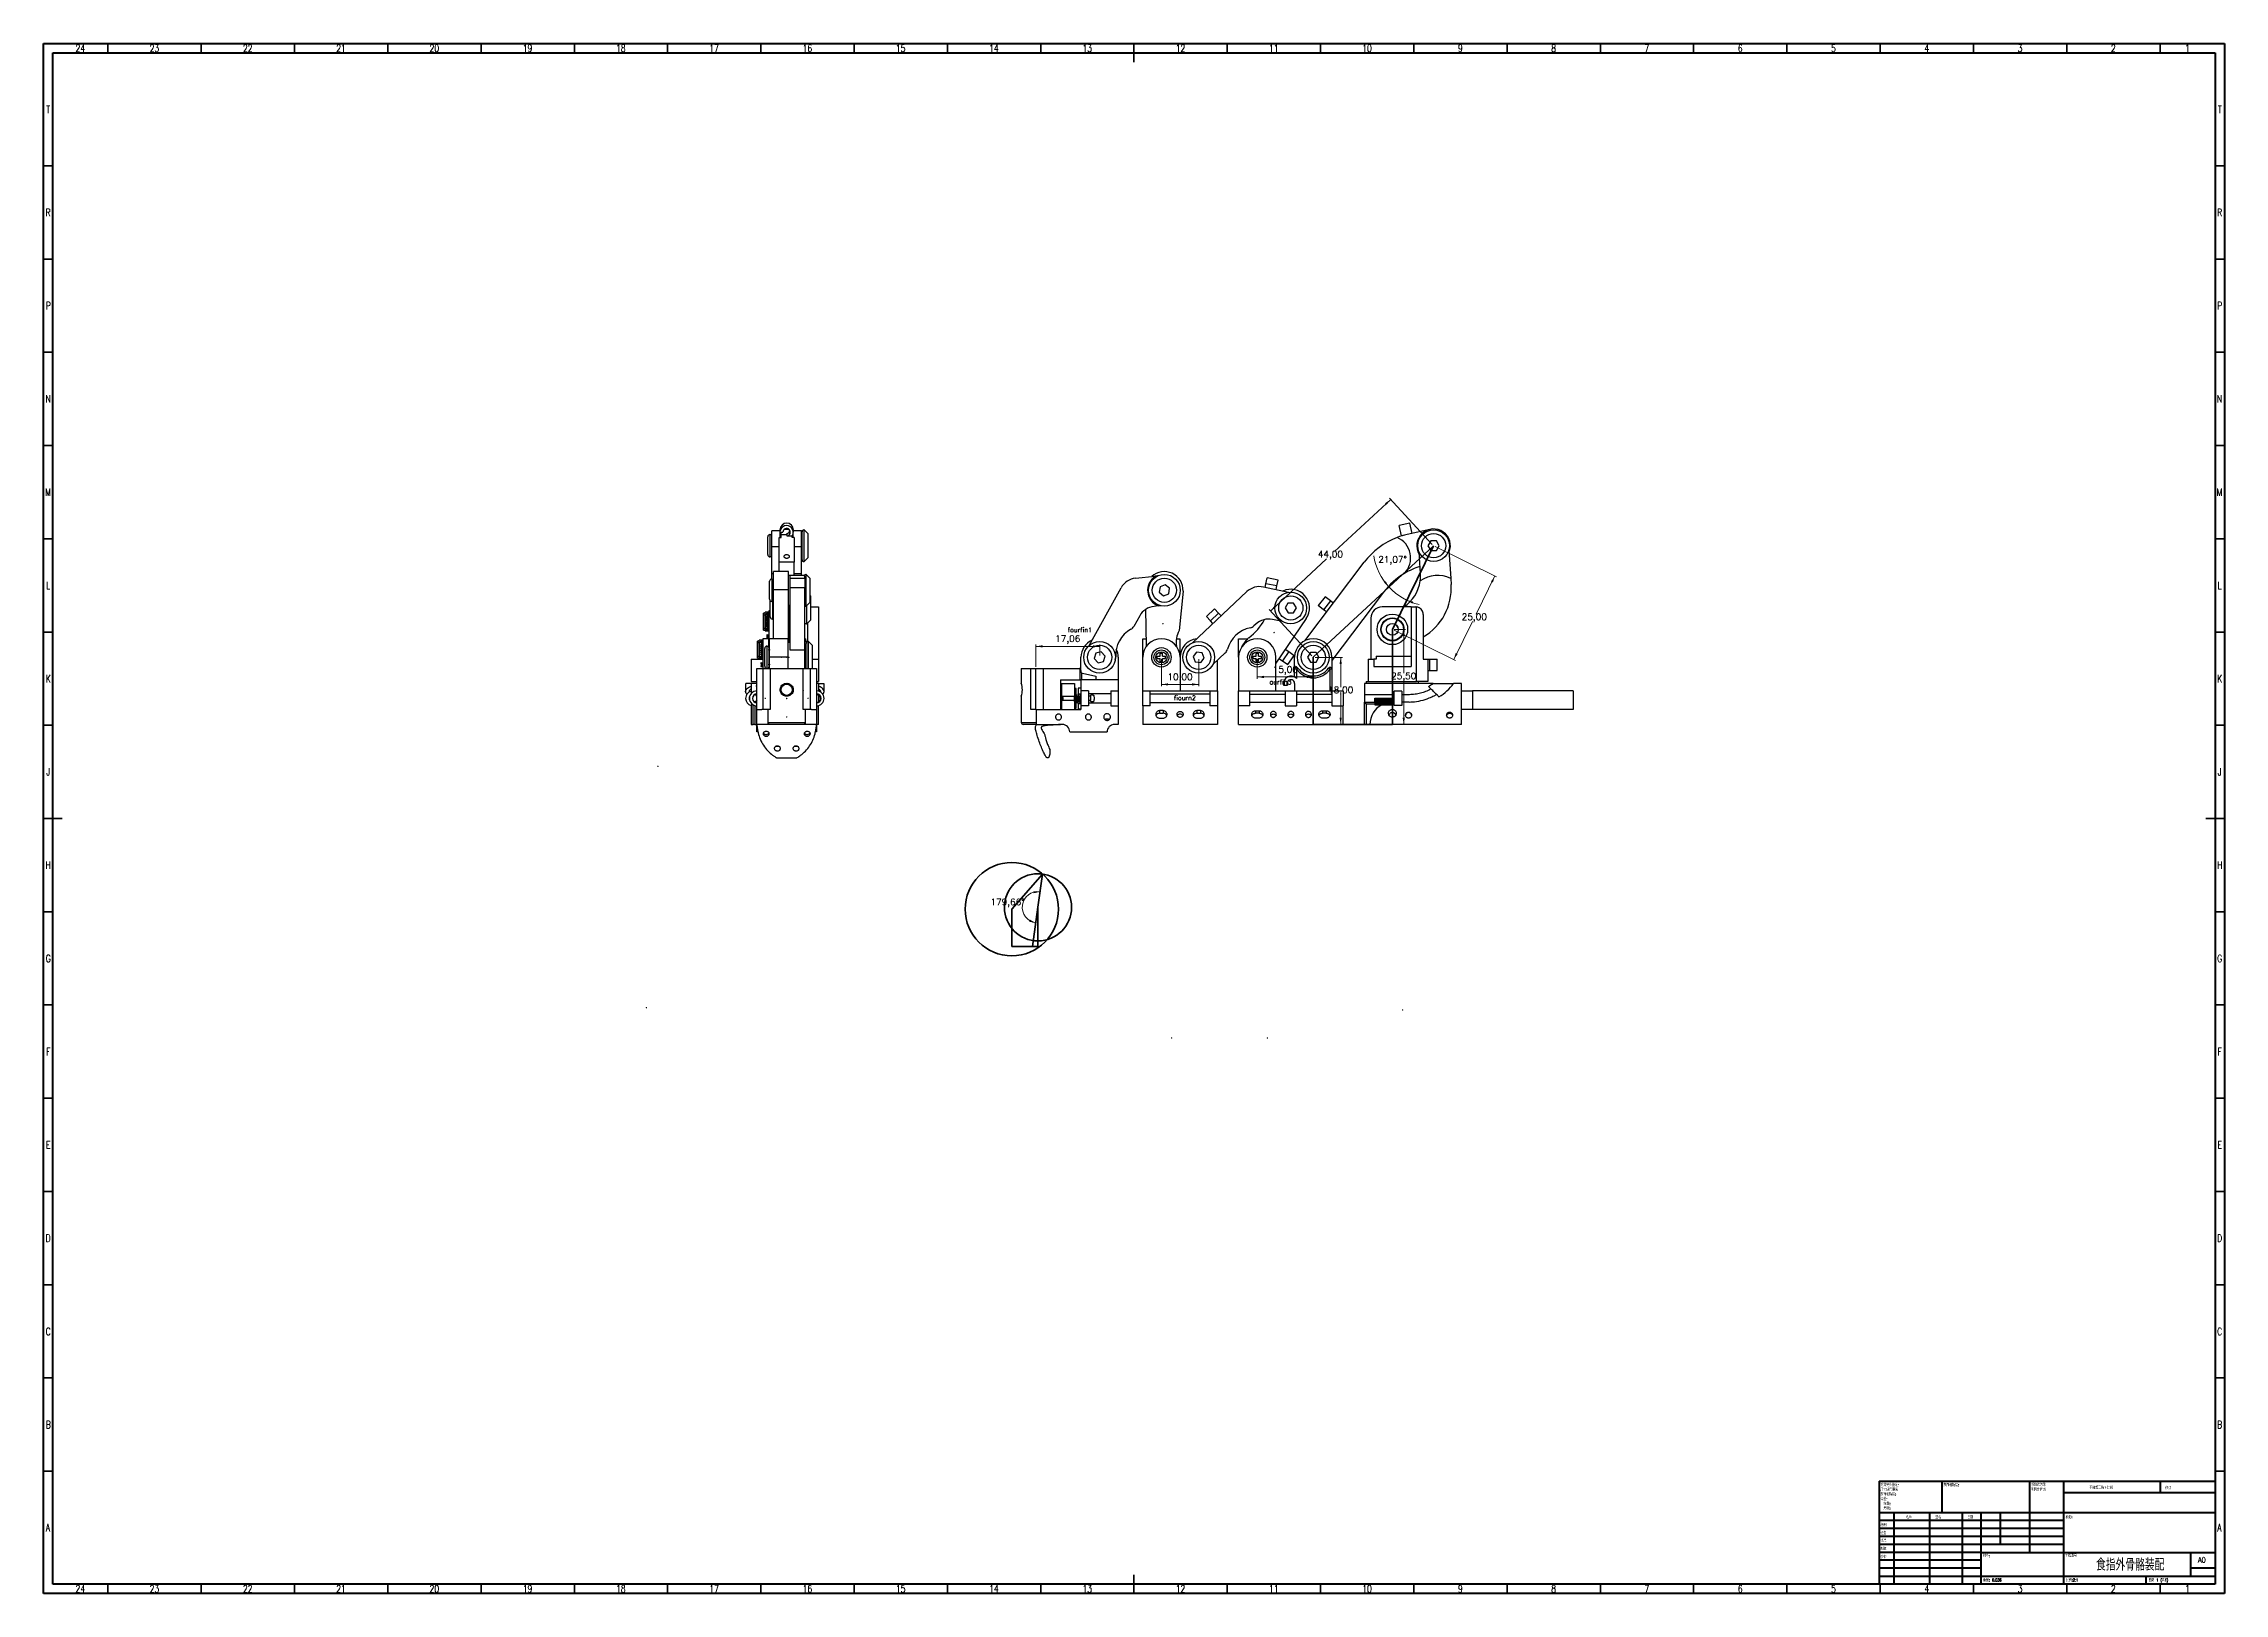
# Model space of a CAD drawing. Header units: millimetres. Extents: x 15 to 1184, y 5 to 836.
import ezdxf

# ---------------------------------------------------------------- set-up
doc = ezdxf.new("R2010")
doc.units = ezdxf.units.MM
doc.header["$PDSIZE"] = -1
doc.layers.get('0').update_dxf_attribs({"lineweight": 18})
doc.layers.add('尺寸线层', color=3, linetype='Continuous', lineweight=18)
doc.layers.add('粗实线层', color=7, linetype='Continuous', lineweight=35)
doc.styles.add('SLDTEXTSTYLE0', font='txt.shx', dxfattribs={"width": 0.75})
doc.styles.add('SLDTEXTSTYLE1', font='txt.shx', dxfattribs={"width": 0.75, "bigfont": 'bigfont.shx'})
doc.styles.add('SLDTEXTSTYLE2', font='txt.shx', dxfattribs={"width": 0.694444, "bigfont": 'bigfont.shx'})
doc.styles.get("Standard").update_dxf_attribs({"font": 'txt.shx'})
doc.dimstyles.new('ISO-25', dxfattribs={"dimtxt": 2.5, "dimasz": 2.5, "dimexe": 1.25, "dimexo": 0.625, "dimtad": 1, "dimtxsty": 'Standard', "dimcen": 2.5, "dimdle": 5, "dimadec": 0, "dimazin": 0, "dimtfac": 1, "dimtmove": 0, "dimatfit": 3, "dimfxl": 0, "dimarcsym": 0})

msp = doc.modelspace()

# ---------------------------------------------------------------- texts
at = {"color": 7, "linetype": 'Continuous', "lineweight": 0}
for s, insert, char_height, width, attachment_point, style in [('24', (34.67, 835.47), 3.9687, 7.22879, 2, 'SLDTEXTSTYLE0'), ('23', (74.42, 835.47), 3.9687, 6.80357, 2, 'SLDTEXTSTYLE0'), ('22', (124.42, 835.47), 3.9687, 7.22879, 2, 'SLDTEXTSTYLE0'), ('21', (174.42, 835.47), 3.9687, 5.95312, 2, 'SLDTEXTSTYLE0'), ('20', (224.42, 835.47), 3.9687, 7.22879, 2, 'SLDTEXTSTYLE0'), ('19', (274.42, 835.47), 3.9687, 5.95312, 2, 'SLDTEXTSTYLE0'), ('18', (324.42, 835.47), 3.9687, 5.95312, 2, 'SLDTEXTSTYLE0'), ('17', (374.42, 835.47), 3.9687, 5.95312, 2, 'SLDTEXTSTYLE0'), ('16', (424.42, 835.47), 3.9687, 5.95312, 2, 'SLDTEXTSTYLE0'), ('15', (474.42, 835.47), 3.9687, 5.5279, 2, 'SLDTEXTSTYLE0'), ('14', (524.42, 835.47), 3.9687, 5.95312, 2, 'SLDTEXTSTYLE0'), ('13', (574.42, 835.47), 3.9687, 5.5279, 2, 'SLDTEXTSTYLE0'), ('12', (624.42, 835.47), 3.9687, 5.95312, 2, 'SLDTEXTSTYLE0'), ('11', (674.42, 835.47), 3.9687, 4.67746, 2, 'SLDTEXTSTYLE0'), ('10', (724.42, 835.47), 3.9687, 5.95312, 2, 'SLDTEXTSTYLE0'), ('9', (774.46, 835.47), 3.969, 2.97656, 2, 'SLDTEXTSTYLE0'), ('8', (824.46, 835.47), 3.969, 2.97656, 2, 'SLDTEXTSTYLE0'), ('7', (874.46, 835.47), 3.969, 2.97656, 2, 'SLDTEXTSTYLE0'), ('6', (924.46, 835.47), 3.969, 2.97656, 2, 'SLDTEXTSTYLE0'), ('5', (974.46, 835.47), 3.969, 2.55134, 2, 'SLDTEXTSTYLE0'), ('4', (1024.46, 835.47), 3.969, 2.97656, 2, 'SLDTEXTSTYLE0'), ('3', (1074.46, 835.47), 3.969, 2.55134, 2, 'SLDTEXTSTYLE0'), ('2', (1124.46, 835.47), 3.969, 2.97656, 2, 'SLDTEXTSTYLE0'), ('1', (1164.21, 835.47), 3.969, 1.70089, 2, 'SLDTEXTSTYLE0'), ('T', (17.488, 802.72), 3.969, 2.97656, 2, 'SLDTEXTSTYLE0'), ('T', (1181.488, 802.72), 3.969, 2.97656, 2, 'SLDTEXTSTYLE0'), ('R', (17.444, 747.47), 3.969, 2.97656, 2, 'SLDTEXTSTYLE0'), ('R', (1181.444, 747.47), 3.969, 2.97656, 2, 'SLDTEXTSTYLE0'), ('P', (17.485, 697.47), 3.969, 2.97656, 2, 'SLDTEXTSTYLE0'), ('P', (1181.485, 697.47), 3.969, 2.97656, 2, 'SLDTEXTSTYLE0'), ('N', (17.464, 647.47), 3.969, 2.97656, 2, 'SLDTEXTSTYLE0'), ('N', (1181.464, 647.47), 3.969, 2.97656, 2, 'SLDTEXTSTYLE0'), ('M', (17.362, 597.47), 3.969, 3.82701, 2, 'SLDTEXTSTYLE0'), ('M', (1181.362, 597.47), 3.969, 3.82701, 2, 'SLDTEXTSTYLE0'), ('L', (17.455, 547.47), 3.969, 2.12612, 2, 'SLDTEXTSTYLE0'), ('L', (1181.455, 547.47), 3.969, 2.12612, 2, 'SLDTEXTSTYLE0'), ('K', (17.489, 497.47), 3.969, 2.97656, 2, 'SLDTEXTSTYLE0'), ('K', (1181.489, 497.47), 3.969, 2.97656, 2, 'SLDTEXTSTYLE0'), ('J', (17.465, 447.47), 3.969, 2.12612, 2, 'SLDTEXTSTYLE0'), ('J', (1181.465, 447.47), 3.969, 2.12612, 2, 'SLDTEXTSTYLE0'), ('H', (17.49, 397.47), 3.969, 2.97656, 2, 'SLDTEXTSTYLE0'), ('H', (1181.49, 397.47), 3.969, 2.97656, 2, 'SLDTEXTSTYLE0'), ('G', (17.487, 347.47), 3.969, 3.40179, 2, 'SLDTEXTSTYLE0'), ('G', (1181.487, 347.47), 3.969, 3.40179, 2, 'SLDTEXTSTYLE0'), ('F', (17.458, 297.47), 3.969, 2.55134, 2, 'SLDTEXTSTYLE0'), ('F', (1181.458, 297.47), 3.969, 2.55134, 2, 'SLDTEXTSTYLE0'), ('E', (17.508, 247.47), 3.969, 2.55134, 2, 'SLDTEXTSTYLE0'), ('E', (1181.508, 247.47), 3.969, 2.55134, 2, 'SLDTEXTSTYLE0'), ('D', (17.453, 197.47), 3.969, 2.97656, 2, 'SLDTEXTSTYLE0'), ('D', (1181.453, 197.47), 3.969, 2.97656, 2, 'SLDTEXTSTYLE0'), ('C', (17.459, 147.47), 3.969, 2.97656, 2, 'SLDTEXTSTYLE0'), ('C', (1181.459, 147.47), 3.969, 2.97656, 2, 'SLDTEXTSTYLE0'), ('B', (17.471, 97.47), 3.969, 2.97656, 2, 'SLDTEXTSTYLE0'), ('B', (1181.471, 97.47), 3.969, 2.97656, 2, 'SLDTEXTSTYLE0'), ('表面粗糙度:', (999.594, 58.921), 1.5, 15.97626, 1, 'SLDTEXTSTYLE1'), ('尺寸使用毫米', (999.594, 61.421), 1.5, 19.05587, 1, 'SLDTEXTSTYLE1'), ('除非另外指定:', (999.594, 63.921), 1.5, 18.99302, 1, 'SLDTEXTSTYLE1'), ('表面粗糙度:', (1033.371, 63.919), 1.5, 15.97626, 1, 'SLDTEXTSTYLE1'), ('将锐边清除', (1080.309, 64.003), 1.5, 15.82542, 1, 'SLDTEXTSTYLE1'), ('毛刺并折断', (1080.309, 61.503), 1.5, 15.81285, 1, 'SLDTEXTSTYLE1'), ('不调整工程图比例', (1111.615, 62.533), 1.5, 25.30307, 1, 'SLDTEXTSTYLE1'), ('修订', (1152.328, 62.335), 1.5, 6.14665, 1, 'SLDTEXTSTYLE1'), ('公差:', (999.594, 56.421), 1.5, 6.2095, 1, 'SLDTEXTSTYLE1'), ('角度:', (1001.281, 51.421), 1.5, 6.25978, 1, 'SLDTEXTSTYLE1'), ('线性:', (1001.281, 53.921), 1.5, 6.27235, 1, 'SLDTEXTSTYLE1'), ('A', (17.34, 42.22), 3.969, 3.40179, 2, 'SLDTEXTSTYLE0'), ('检查', (999.624, 38.154), 1.5, 6.14665, 1, 'SLDTEXTSTYLE1'), ('绘制', (999.685, 42.43), 1.5, 5.99581, 1, 'SLDTEXTSTYLE1'), ('名称', (1013.322, 46.501), 1.5, 6.10894, 1, 'SLDTEXTSTYLE1'), ('签名', (1029.034, 46.562), 1.5, 5.89525, 1, 'SLDTEXTSTYLE1'), ('日期', (1046.215, 46.576), 1.5, 5.5433, 1, 'SLDTEXTSTYLE1'), ('标题:', (1098.956, 46.576), 1.5, 6.29749, 1, 'SLDTEXTSTYLE1'), ('A', (1181.34, 42.22), 3.969, 3.40179, 2, 'SLDTEXTSTYLE0'), ('批准', (999.622, 34.177), 1.5, 6.17179, 1, 'SLDTEXTSTYLE1'), ('验检', (999.677, 25.35), 1.5, 6.18436, 1, 'SLDTEXTSTYLE1'), ('制造', (999.682, 29.734), 1.5, 6.17179, 1, 'SLDTEXTSTYLE1'), ('材料:', (1054.646, 25.986), 1.5, 6.31006, 1, 'SLDTEXTSTYLE1'), ('工程图号', (1098.629, 25.986), 1.5, 12.50698, 1, 'SLDTEXTSTYLE1'), ('食指外骨骼装配', (1133.51, 23.607), 6.35, 94.23897, 2, 'SLDTEXTSTYLE1'), ('A0', (1169.871, 24.406), 2.9104, 5.61295, 1, 'SLDTEXTSTYLE0'), ('重量: 0.036', (1054.618, 12.949), 1.4986, 14.48039, 1, 'SLDTEXTSTYLE1'), ('比例:2:1', (1099.074, 12.9), 1.5, 9.17239, 1, 'SLDTEXTSTYLE1'), ('图纸 1 (共1)', (1143.478, 12.9), 1.5, 14.33476, 1, 'SLDTEXTSTYLE2'), ('24', (34.67, 9.47), 3.9687, 7.22879, 2, 'SLDTEXTSTYLE0'), ('23', (74.42, 9.47), 3.9687, 6.80357, 2, 'SLDTEXTSTYLE0'), ('22', (124.42, 9.47), 3.9687, 7.22879, 2, 'SLDTEXTSTYLE0'), ('21', (174.42, 9.47), 3.9687, 5.95312, 2, 'SLDTEXTSTYLE0'), ('20', (224.42, 9.47), 3.9687, 7.22879, 2, 'SLDTEXTSTYLE0'), ('19', (274.42, 9.47), 3.9687, 5.95312, 2, 'SLDTEXTSTYLE0'), ('18', (324.42, 9.47), 3.9687, 5.95312, 2, 'SLDTEXTSTYLE0'), ('17', (374.42, 9.47), 3.9687, 5.95312, 2, 'SLDTEXTSTYLE0'), ('16', (424.42, 9.47), 3.9687, 5.95312, 2, 'SLDTEXTSTYLE0'), ('15', (474.42, 9.47), 3.9687, 5.5279, 2, 'SLDTEXTSTYLE0'), ('14', (524.42, 9.47), 3.9687, 5.95312, 2, 'SLDTEXTSTYLE0'), ('13', (574.42, 9.47), 3.9687, 5.5279, 2, 'SLDTEXTSTYLE0'), ('12', (624.42, 9.47), 3.9687, 5.95312, 2, 'SLDTEXTSTYLE0'), ('11', (674.42, 9.47), 3.9687, 4.67746, 2, 'SLDTEXTSTYLE0'), ('10', (724.42, 9.47), 3.9687, 5.95312, 2, 'SLDTEXTSTYLE0'), ('9', (774.46, 9.47), 3.969, 2.97656, 2, 'SLDTEXTSTYLE0'), ('8', (824.46, 9.47), 3.969, 2.97656, 2, 'SLDTEXTSTYLE0'), ('7', (874.46, 9.47), 3.969, 2.97656, 2, 'SLDTEXTSTYLE0'), ('6', (924.46, 9.47), 3.969, 2.97656, 2, 'SLDTEXTSTYLE0'), ('5', (974.46, 9.47), 3.969, 2.55134, 2, 'SLDTEXTSTYLE0'), ('4', (1024.46, 9.47), 3.969, 2.97656, 2, 'SLDTEXTSTYLE0'), ('3', (1074.46, 9.47), 3.969, 2.55134, 2, 'SLDTEXTSTYLE0'), ('2', (1124.46, 9.47), 3.969, 2.97656, 2, 'SLDTEXTSTYLE0'), ('1', (1164.21, 9.47), 3.969, 1.70089, 2, 'SLDTEXTSTYLE0')]:
    msp.add_mtext(s, dxfattribs=dict(at, insert=insert, char_height=char_height, width=width, attachment_point=attachment_point, style=style))
at = {"layer": '尺寸线层', "char_height": 2.5, "width": 13.4581, "attachment_point": 1}
for s, insert in [('fourfin1', (563.978, 522.92)), ('ourfin3', (672.146, 494.89)), ('fiourn2', (620.894, 486.448))]:
    msp.add_mtext(s, dxfattribs=dict(at, insert=insert))

# ---------------------------------------------------------------- blocks, each defined once
blk = doc.blocks.new('*X3')
at = {"layer": '尺寸线层', "linetype": 'Continuous'}
for points in [[(736.2, 544.6), (734.4, 547.7), (733.5, 547)], [(745.7, 537.6), (749.2, 536.8), (748.7, 535.7)]]:
    blk.add_hatch(color=0, dxfattribs=at).paths.add_polyline_path(points, flags=0)
at = {"layer": '尺寸线层', "color": 0, "linetype": 'Continuous'}
blk.add_arc((759.8, 566.5), 32.2, 189.2385, 256.5836, dxfattribs=at)
at = {"layer": '尺寸线层', "color": 0, "insert": (738.1, 558.9), "char_height": 3.5, "width": 22.5, "attachment_point": 5}
blk.add_mtext('21,07%%D', dxfattribs=at)
blk = doc.blocks.new('*X4')
at = {"layer": '尺寸线层', "linetype": 'Continuous'}
for points in [[(737.1, 591.6), (734.1, 589.6), (734.9, 588.7)], [(672.6, 531.7), (674.8, 534.6), (675.6, 533.7)]]:
    blk.add_hatch(color=0, dxfattribs=at).paths.add_polyline_path(points, flags=0)
at = {"layer": '尺寸线层', "color": 0, "linetype": 'Continuous'}
for p, q in [((707, 563.7), (737.1, 591.6)), ((759.4, 567.5), (736.4, 592.3)), ((702.7, 559.7), (672.6, 531.7)), ((694.9, 507.7), (671.9, 532.5))]:
    blk.add_line(p, q, dxfattribs=at)
at = {"layer": '尺寸线层', "color": 0, "insert": (704.8, 561.7), "char_height": 3.5, "width": 20.5, "attachment_point": 5}
blk.add_mtext('44,00', dxfattribs=at)
blk = doc.blocks.new('*X5')
at = {"layer": '尺寸线层', "linetype": 'Continuous'}
for points in [[(793, 550.6), (790.9, 547.6), (791.9, 547.1)], [(770.9, 505.7), (771.9, 509.2), (773, 508.7)]]:
    blk.add_hatch(color=0, dxfattribs=at).paths.add_polyline_path(points, flags=0)
at = {"layer": '尺寸线层', "color": 0, "linetype": 'Continuous'}
for p, q in [((761, 566.3), (793.9, 550.1)), ((782.9, 530.1), (793, 550.6)), ((780.9, 526.1), (770.9, 505.7)), ((738.9, 521.5), (771.8, 505.3))]:
    blk.add_line(p, q, dxfattribs=at)
at = {"layer": '尺寸线层', "color": 0, "insert": (781.9, 528.1), "char_height": 3.5, "width": 20, "attachment_point": 5}
blk.add_mtext('25,00', dxfattribs=at)
blk = doc.blocks.new('*X6')
at = {"layer": '尺寸线层', "linetype": 'Continuous'}
for points in [[(710.3, 506.9), (710.9, 503.4), (709.7, 503.4)], [(710.3, 470.9), (710.9, 474.5), (709.7, 474.5)]]:
    blk.add_hatch(color=0, dxfattribs=at).paths.add_polyline_path(points, flags=0)
at = {"layer": '尺寸线层', "color": 0, "linetype": 'Continuous'}
for p, q in [((696.6, 506.9), (711.3, 506.9)), ((710.3, 490.9), (710.3, 506.9)), ((710.3, 486.9), (710.3, 470.9)), ((696.6, 470.9), (711.3, 470.9))]:
    blk.add_line(p, q, dxfattribs=at)
at = {"layer": '尺寸线层', "color": 0, "insert": (710.3, 488.9), "char_height": 3.5, "width": 19, "attachment_point": 5}
blk.add_mtext('18,00', dxfattribs=at)
blk = doc.blocks.new('*X7')
at = {"layer": '尺寸线层', "linetype": 'Continuous'}
for points in [[(744.1, 521.9), (744.7, 518.4), (743.5, 518.4)], [(744.1, 470.9), (744.7, 474.5), (743.5, 474.5)]]:
    blk.add_hatch(color=0, dxfattribs=at).paths.add_polyline_path(points, flags=0)
at = {"layer": '尺寸线层', "color": 0, "linetype": 'Continuous'}
for p, q in [((739, 521.9), (745.1, 521.9)), ((744.1, 498.4), (744.1, 521.9)), ((744.1, 494.4), (744.1, 470.9)), ((739, 470.9), (745.1, 470.9))]:
    blk.add_line(p, q, dxfattribs=at)
at = {"layer": '尺寸线层', "color": 0, "insert": (744.1, 496.4), "char_height": 3.5, "width": 19.5, "attachment_point": 5}
blk.add_mtext('25,50', dxfattribs=at)
blk = doc.blocks.new('*X8')
at = {"layer": '尺寸线层', "linetype": 'Continuous'}
for points in [[(549.2, 381.2), (545.7, 380.4), (545.5, 381.5)], [(546.8, 364.5), (543.7, 366.3), (543.2, 365.2)]]:
    blk.add_hatch(color=0, dxfattribs=at).paths.add_polyline_path(points, flags=0)
at = {"layer": '尺寸线层', "color": 0, "linetype": 'Continuous'}
for start, end in [(82.2078, 172.0389), (172.0389, 261.8699)]:
    blk.add_arc((548, 372.9), 8.44, start, end, dxfattribs=at)
at = {"layer": '尺寸线层', "color": 0, "insert": (531.7, 375.2), "char_height": 3.5, "width": 27.5, "attachment_point": 5}
blk.add_mtext('179,66%%D', dxfattribs=at)
blk = doc.blocks.new('*X9')
at = {"layer": '尺寸线层', "linetype": 'Continuous'}
for points in [[(614.2, 492.4), (617.8, 493), (617.8, 491.8)], [(634.2, 492.4), (630.6, 493), (630.6, 491.8)]]:
    blk.add_hatch(color=0, dxfattribs=at).paths.add_polyline_path(points, flags=0)
at = {"layer": '尺寸线层', "color": 0, "linetype": 'Continuous'}
for p, q in [((614.2, 505.9), (614.2, 491.4)), ((634.2, 505.9), (634.2, 491.4)), ((614.2, 492.4), (634.2, 492.4))]:
    blk.add_line(p, q, dxfattribs=at)
at = {"layer": '尺寸线层', "color": 0, "insert": (624.2, 495.9), "char_height": 3.5, "width": 19, "attachment_point": 5}
blk.add_mtext('10,00', dxfattribs=at)
blk = doc.blocks.new('*X10')
at = {"layer": '尺寸线层', "linetype": 'Continuous'}
for points in [[(665.6, 496.4), (669.1, 497), (669.1, 495.8)], [(695.6, 496.4), (692, 497), (692, 495.8)]]:
    blk.add_hatch(color=0, dxfattribs=at).paths.add_polyline_path(points, flags=0)
at = {"layer": '尺寸线层', "color": 0, "linetype": 'Continuous'}
for p, q in [((665.6, 505.9), (665.6, 495.4)), ((695.6, 505.9), (695.6, 495.4)), ((665.6, 496.4), (695.6, 496.4))]:
    blk.add_line(p, q, dxfattribs=at)
at = {"layer": '尺寸线层', "color": 0, "insert": (680.6, 499.9), "char_height": 3.5, "width": 18.5, "attachment_point": 5}
blk.add_mtext('15,00', dxfattribs=at)
blk = doc.blocks.new('*X11')
at = {"layer": '尺寸线层', "linetype": 'Continuous'}
for points in [[(546.9, 512.8), (550.5, 512.2), (550.5, 513.4)], [(581.1, 512.8), (577.5, 512.2), (577.5, 513.4)]]:
    blk.add_hatch(color=0, dxfattribs=at).paths.add_polyline_path(points, flags=0)
at = {"layer": '尺寸线层', "color": 0, "linetype": 'Continuous'}
for p, q in [((546.9, 501.9), (546.9, 513.8)), ((581.1, 512.8), (546.9, 512.8)), ((581.1, 507.9), (581.1, 513.8))]:
    blk.add_line(p, q, dxfattribs=at)
at = {"layer": '尺寸线层', "color": 0, "insert": (564, 516.4), "char_height": 3.5, "width": 19, "attachment_point": 5}
blk.add_mtext('17,06', dxfattribs=at)

# ---------------------------------------------------------------- dimensions: what is measured, and where the dimension line sits
at = {"layer": '尺寸线层'}
for base, p1, p2, angle, picture, middle in [((737.069, 591.59), (695.582, 506.92), (760.094, 566.771), 42.853555, '*X4', (704.812, 561.664)), ((792.964, 550.575), (737.995, 521.92), (760.094, 566.771), 63.7695, '*X5', (781.915, 528.15)), ((744.137, 470.92), (737.995, 521.92), (737.995, 470.92), 270, '*X7', (744.137, 496.42)), ((710.282, 470.92), (695.582, 506.92), (695.582, 470.92), 270, '*X6', (710.282, 488.92))]:
    dim = msp.add_linear_dim(base=base, p1=p1, p2=p2, angle=angle, dimstyle='ISO-25', override={"dimtxt": 3.5, "dimasz": 3.556, "dimexe": 1, "dimexo": 1, "dimgap": 1.524, "dimtih": 1, "dimtoh": 1, "dimlfac": 0.5, "dimzin": 0, "dimsah": 1, "dimdle": 7.112, "dimadec": 2, "dimtfill": 1, "dimtolj": 1, "dimtzin": 8}, dxfattribs=at)
    dim.commit()
    dim.dimension.update_dxf_attribs({"geometry": picture, "text_midpoint": middle})
at = {"layer": '尺寸线层', "color": 1}
dim = msp.add_angular_dim_2l(base=(740.62, 540.675), line1=((695.808, 507.13), (760.094, 566.771)), line2=((760.094, 567.079), (737.995, 521.92)), dimstyle='ISO-25', override={"dimtxt": 3.5, "dimasz": 3.556, "dimexe": 1, "dimexo": 1, "dimgap": 1.524, "dimtad": 0, "dimtih": 1, "dimtoh": 1, "dimlfac": 0.5, "dimzin": 0, "dimsah": 1, "dimdle": 7.112, "dimadec": 2, "dimtfill": 1, "dimtolj": 1, "dimtzin": 0}, dxfattribs=at)
dim.commit()
dim.dimension.update_dxf_attribs({"geometry": '*X3', "text_midpoint": (738.134, 558.942), "dimtype": 162})
at = {"layer": '尺寸线层'}
for base, p1, p2, picture, middle in [((546.942, 512.827), (581.063, 506.92), (546.942, 500.92), '*X11', (564.002, 516.351)), ((634.205, 492.397), (614.205, 506.92), (634.205, 506.92), '*X9', (624.205, 495.921)), ((695.582, 496.42), (665.582, 506.92), (695.582, 506.92), '*X10', (680.582, 499.944))]:
    dim = msp.add_linear_dim(base=base, p1=p1, p2=p2, dimstyle='ISO-25', override={"dimtxt": 3.5, "dimasz": 3.556, "dimexe": 1, "dimexo": 1, "dimgap": 1.524, "dimtih": 1, "dimtoh": 1, "dimlfac": 0.5, "dimzin": 0, "dimsah": 1, "dimdle": 7.112, "dimadec": 2, "dimtfill": 1, "dimtolj": 1, "dimtzin": 8}, dxfattribs=at)
    dim.commit()
    dim.dimension.update_dxf_attribs({"geometry": picture, "text_midpoint": middle})
dim = msp.add_angular_dim_2l(base=(539.655, 374.043), line1=((545.012, 351.875), (548.012, 372.875)), line2=((550.452, 390.708), (548.012, 372.875)), dimstyle='ISO-25', override={"dimtxt": 3.5, "dimasz": 3.556, "dimexe": 1, "dimexo": 1, "dimgap": 1.524, "dimtad": 0, "dimtih": 1, "dimtoh": 1, "dimlfac": 0.5, "dimzin": 0, "dimsah": 1, "dimdle": 7.112, "dimadec": 2, "dimtfill": 1, "dimtolj": 1, "dimtzin": 0}, dxfattribs=at)
dim.commit()
dim.dimension.update_dxf_attribs({"geometry": '*X8', "text_midpoint": (531.677, 375.159)})

# ---------------------------------------------------------------- linework, layer by layer
at = {"color": 7, "linetype": 'Continuous', "lineweight": 70}
for p, q in [((15, 5), (15, 836)), ((15, 836), (1184, 836)), ((20, 10), (20, 831)), ((20, 831), (1179, 831)), ((1179, 831), (1179, 10)), ((1184, 836), (1184, 5)), ((1184, 5), (15, 5)), ((1179, 10), (20, 10))]:
    msp.add_line(p, q, dxfattribs=at)
at = {"color": 7, "linetype": 'Continuous', "lineweight": 35}
for p, q in [((49.5, 831), (49.5, 836)), ((99.5, 831), (99.5, 836)), ((149.5, 831), (149.5, 836)), ((199.5, 831), (199.5, 836)), ((249.5, 831), (249.5, 836)), ((299.5, 831), (299.5, 836)), ((349.5, 831), (349.5, 836)), ((399.5, 831), (399.5, 836)), ((449.5, 831), (449.5, 836)), ((499.5, 831), (499.5, 836)), ((549.5, 831), (549.5, 836)), ((599.5, 836), (599.5, 826)), ((599.5, 831), (599.5, 836)), ((649.5, 831), (649.5, 836)), ((699.5, 831), (699.5, 836)), ((749.5, 831), (749.5, 836)), ((799.5, 831), (799.5, 836)), ((849.5, 831), (849.5, 836)), ((899.5, 831), (899.5, 836)), ((949.5, 831), (949.5, 836)), ((999.5, 831), (999.5, 836)), ((1049.5, 831), (1049.5, 836)), ((1099.5, 831), (1099.5, 836)), ((1149.5, 831), (1149.5, 836)), ((20, 770.5), (15, 770.5)), ((1179, 770.5), (1184, 770.5)), ((20, 720.5), (15, 720.5)), ((1179, 720.5), (1184, 720.5)), ((20, 670.5), (15, 670.5)), ((1179, 670.5), (1184, 670.5)), ((20, 620.5), (15, 620.5)), ((1179, 620.5), (1184, 620.5)), ((20, 570.5), (15, 570.5)), ((1179, 570.5), (1184, 570.5)), ((20, 520.5), (15, 520.5)), ((1179, 520.5), (1184, 520.5)), ((20, 470.5), (15, 470.5)), ((1179, 470.5), (1184, 470.5)), ((15, 420.5), (25, 420.5)), ((20, 420.5), (15, 420.5)), ((1184, 420.5), (1174, 420.5)), ((1179, 420.5), (1184, 420.5)), ((20, 370.5), (15, 370.5)), ((1179, 370.5), (1184, 370.5)), ((20, 320.5), (15, 320.5)), ((1179, 320.5), (1184, 320.5)), ((20, 270.5), (15, 270.5)), ((1179, 270.5), (1184, 270.5)), ((20, 220.5), (15, 220.5)), ((1179, 220.5), (1184, 220.5)), ((20, 170.5), (15, 170.5)), ((1179, 170.5), (1184, 170.5)), ((20, 120.5), (15, 120.5)), ((1179, 120.5), (1184, 120.5)), ((20, 70.5), (15, 70.5)), ((1179, 70.5), (1184, 70.5)), ((599.5, 5), (599.5, 15)), ((49.5, 10), (49.5, 5)), ((99.5, 10), (99.5, 5)), ((149.5, 10), (149.5, 5)), ((199.5, 10), (199.5, 5)), ((249.5, 10), (249.5, 5)), ((299.5, 10), (299.5, 5)), ((349.5, 10), (349.5, 5)), ((399.5, 10), (399.5, 5)), ((449.5, 10), (449.5, 5)), ((499.5, 10), (499.5, 5)), ((549.5, 10), (549.5, 5)), ((599.5, 10), (599.5, 5)), ((649.5, 10), (649.5, 5)), ((699.5, 10), (699.5, 5)), ((749.5, 10), (749.5, 5)), ((799.5, 10), (799.5, 5)), ((849.5, 10), (849.5, 5)), ((899.5, 10), (899.5, 5)), ((949.5, 10), (949.5, 5)), ((999.5, 10), (999.5, 5)), ((1049.5, 10), (1049.5, 5)), ((1099.5, 10), (1099.5, 5)), ((1149.5, 10), (1149.5, 5))]:
    msp.add_line(p, q, dxfattribs=at)
at = {"color": 7, "linetype": 'Continuous', "lineweight": 25}
for p, q in [((409.734, 574.771), (405.334, 574.771)), ((405.334, 566.245), (405.334, 574.771)), ((409.734, 575.345), (409.734, 574.011)), ((409.734, 574.011), (411.334, 574.011)), ((409.834, 573.369), (409.834, 574.011)), ((409.834, 571.158), (409.834, 573.369)), ((410.334, 572.767), (410.334, 574.011)), ((414.567, 575.546), (412.1, 575.546)), ((414.194, 575.771), (412.474, 575.771)), ((413.334, 573.396), (413.334, 572.767)), ((416.834, 571.158), (416.834, 573.189)), ((416.934, 574.011), (416.934, 575.345)), ((421.334, 574.771), (416.934, 574.771)), ((421.334, 566.245), (421.334, 574.771)), ((421.534, 566.771), (421.534, 574.271)), ((422.734, 575.271), (422.534, 575.271)), ((422.534, 575.271), (422.534, 566.771)), ((424.734, 573.271), (422.734, 575.271)), ((422.734, 566.771), (422.734, 575.271)), ((424.734, 573.271), (424.734, 566.771)), ((747.424, 578.855), (741.574, 577.521)), ((742.82, 572.061), (741.574, 577.521)), ((758.092, 575.546), (745.915, 572.767)), ((748.67, 573.396), (747.424, 578.855)), ((403.134, 566.771), (403.134, 571.571)), ((403.134, 561.971), (403.134, 566.771)), ((404.534, 572.771), (404.334, 572.771)), ((404.334, 572.771), (404.334, 566.771)), ((404.334, 566.771), (404.334, 560.771)), ((404.534, 566.771), (404.534, 572.771)), ((404.534, 560.771), (404.534, 566.771)), ((405.334, 551.893), (405.334, 566.245)), ((409.334, 566.245), (405.334, 566.245)), ((409.334, 571.158), (410.334, 571.158)), ((409.334, 557.924), (409.334, 571.158)), ((410.334, 572.767), (413.334, 572.767)), ((410.334, 571.158), (410.334, 572.767)), ((413.334, 572.767), (413.334, 572.061)), ((413.334, 572.061), (416.327, 572.061)), ((416.334, 571.158), (416.334, 572.071)), ((417.334, 571.158), (416.334, 571.158)), ((417.334, 571.158), (417.334, 557.924)), ((421.334, 566.245), (417.334, 566.245)), ((421.534, 570.771), (421.334, 570.771)), ((421.334, 551.893), (421.334, 566.245)), ((421.334, 562.771), (421.534, 562.771)), ((421.534, 559.271), (421.534, 566.771)), ((422.534, 566.771), (422.534, 558.271)), ((422.734, 558.271), (422.734, 566.771)), ((424.734, 566.771), (424.734, 560.271)), ((745.915, 572.767), (742.82, 572.061)), ((753.057, 551.893), (752.3, 563.379)), ((758.593, 569.371), (757.092, 566.771)), ((757.092, 566.771), (758.593, 564.171)), ((761.595, 569.371), (758.593, 569.371)), ((758.593, 564.171), (761.595, 564.171)), ((763.096, 566.771), (761.595, 569.371)), ((761.595, 564.171), (763.096, 566.771)), ((768.266, 564.431), (769.27, 549.193)), ((404.334, 560.771), (404.534, 560.771)), ((405.334, 548.885), (405.334, 551.893)), ((405.334, 551.893), (406.334, 551.893)), ((414.334, 552.885), (406.334, 552.885)), ((406.334, 543.327), (406.334, 552.885)), ((417.334, 557.924), (409.334, 557.924)), ((409.334, 552.885), (409.334, 557.924)), ((414.334, 543.327), (414.334, 552.885)), ((422.634, 550.885), (414.334, 550.885)), ((422.634, 550.841), (415.134, 550.841)), ((415.134, 549.299), (415.134, 550.841)), ((417.334, 550.885), (417.334, 557.924)), ((417.334, 551.893), (421.334, 551.893)), ((421.334, 550.885), (421.334, 551.893)), ((422.534, 558.271), (422.734, 558.271)), ((422.634, 550.885), (422.634, 550.841)), ((422.634, 550.841), (422.634, 550.41)), ((423.134, 550.41), (422.634, 550.41)), ((422.734, 558.271), (424.734, 560.271)), ((423.134, 549.299), (423.134, 550.41)), ((423.734, 551.385), (423.534, 551.385)), ((423.534, 551.385), (423.534, 534.385)), ((425.734, 549.385), (423.734, 551.385)), ((423.734, 534.385), (423.734, 551.385)), ((600.286, 549.299), (610.862, 550.41)), ((612.106, 550.541), (610.862, 550.41)), ((670.228, 546.393), (670.881, 549.525)), ((676.755, 548.3), (670.881, 549.525)), ((691.04, 515.829), (722.93, 557.924)), ((404.134, 538.085), (404.134, 547.685)), ((405.534, 548.885), (405.334, 548.885)), ((405.334, 548.885), (405.334, 536.885)), ((405.534, 536.885), (405.534, 548.885)), ((406.334, 543.327), (414.334, 543.327)), ((406.334, 516.92), (406.334, 543.327)), ((414.334, 514.92), (414.334, 543.327)), ((415.134, 549.299), (423.134, 549.299)), ((415.134, 544.203), (415.134, 549.299)), ((423.134, 544.203), (415.134, 544.203)), ((415.134, 510.799), (415.134, 544.203)), ((423.134, 549.299), (423.134, 544.203)), ((423.134, 510.799), (423.134, 544.203)), ((425.734, 549.385), (425.734, 536.385)), ((426.134, 539.899), (425.734, 540.299)), ((426.134, 539.899), (426.134, 533.36)), ((575.459, 513.311), (592.585, 544.203)), ((613.451, 544.757), (613.003, 541.789)), ((613.003, 541.789), (615.35, 539.916)), ((616.246, 545.853), (613.451, 544.757)), ((615.35, 539.916), (618.145, 541.012)), ((618.593, 543.981), (616.246, 545.853)), ((618.145, 541.012), (618.593, 543.981)), ((625.788, 542.442), (623.664, 521.217)), ((630.82, 514.717), (659.991, 542.129)), ((668.881, 544.631), (682.371, 541.817)), ((669.82, 544.435), (670.228, 546.393)), ((676.102, 545.168), (670.228, 546.393)), ((675.693, 543.21), (676.102, 545.168)), ((676.102, 545.168), (676.755, 548.3)), ((701.888, 539.422), (698.264, 534.639)), ((704.757, 537.248), (701.888, 539.422)), ((733.321, 541.832), (705.582, 505.216)), ((769.27, 549.193), (769.487, 545.895)), ((400.834, 529.795), (400.834, 530.595)), ((401.834, 530.595), (400.834, 530.595)), ((400.834, 529.795), (401.834, 529.795)), ((400.834, 522.31), (400.834, 529.795)), ((401.832, 528.82), (401.834, 528.82)), ((401.832, 528.542), (401.834, 528.542)), ((401.832, 528.228), (401.834, 528.228)), ((401.834, 528.105), (401.832, 528.105)), ((401.832, 527.61), (401.834, 527.61)), ((401.832, 527.608), (401.834, 527.608)), ((401.832, 527.566), (401.834, 527.566)), ((401.834, 527.438), (401.832, 527.438)), ((401.832, 527.424), (401.834, 527.424)), ((401.832, 527.38), (401.834, 527.38)), ((401.832, 527.376), (401.834, 527.376)), ((401.832, 527.256), (401.834, 527.256)), ((401.832, 527.179), (401.832, 527.256)), ((401.832, 527.179), (401.834, 527.179)), ((401.832, 527.116), (401.834, 527.116)), ((401.832, 527.114), (401.834, 527.114)), ((401.832, 526.946), (401.834, 526.946)), ((401.834, 526.941), (401.832, 526.941)), ((401.832, 526.88), (401.834, 526.88)), ((401.832, 526.878), (401.834, 526.878)), ((401.832, 526.785), (401.834, 526.785)), ((401.832, 526.662), (401.834, 526.662)), ((401.832, 526.658), (401.834, 526.658)), ((401.832, 526.471), (401.834, 526.471)), ((401.834, 526.426), (401.832, 526.426)), ((403.634, 531.052), (401.834, 531.052)), ((401.834, 530.132), (401.834, 531.052)), ((401.834, 521.972), (401.834, 530.132)), ((403.634, 530.132), (401.834, 530.132)), ((403.534, 530.032), (401.934, 530.032)), ((401.934, 530.032), (401.934, 522.072)), ((401.934, 530.032), (402.134, 529.832)), ((403.334, 529.832), (402.134, 529.832)), ((402.134, 522.272), (402.134, 529.832)), ((402.934, 529.795), (402.134, 529.795)), ((402.144, 528.672), (402.144, 528.432)), ((402.144, 527.672), (402.144, 527.432)), ((402.144, 526.672), (402.144, 526.432)), ((402.434, 530.582), (402.434, 530.282)), ((403.334, 530.582), (402.434, 530.582)), ((402.434, 530.282), (403.334, 530.282)), ((402.434, 528.432), (402.434, 528.672)), ((402.434, 527.432), (402.434, 527.672)), ((402.434, 526.432), (402.434, 526.672)), ((402.934, 529.832), (402.934, 529.795)), ((402.934, 529.795), (402.934, 528.672)), ((402.934, 528.432), (402.934, 528.672)), ((402.934, 528.432), (402.934, 527.672)), ((402.934, 527.672), (402.934, 527.432)), ((402.934, 527.432), (402.934, 526.672)), ((402.934, 526.672), (402.934, 526.432)), ((402.934, 526.432), (402.934, 525.672)), ((403.334, 530.282), (403.334, 530.582)), ((403.334, 530.582), (403.734, 530.582)), ((403.734, 530.282), (403.334, 530.282)), ((403.334, 529.832), (403.534, 530.032)), ((403.334, 529.832), (403.334, 528.672)), ((403.334, 528.672), (403.434, 528.672)), ((403.334, 528.432), (403.334, 528.672)), ((403.334, 528.432), (403.334, 527.672)), ((403.434, 528.432), (403.334, 528.432)), ((403.334, 527.672), (403.434, 527.672)), ((403.334, 527.672), (403.334, 527.432)), ((403.334, 527.432), (403.334, 526.672)), ((403.434, 527.432), (403.334, 527.432)), ((403.334, 526.672), (403.434, 526.672)), ((403.334, 526.672), (403.334, 526.432)), ((403.334, 526.432), (403.334, 525.672)), ((403.434, 526.432), (403.334, 526.432)), ((403.434, 528.672), (403.434, 528.432)), ((403.434, 527.672), (403.434, 527.432)), ((403.434, 526.672), (403.434, 526.432)), ((403.534, 522.072), (403.534, 530.032)), ((403.634, 531.052), (403.634, 530.582)), ((403.634, 530.282), (403.634, 530.132)), ((403.634, 521.972), (403.634, 530.132)), ((403.634, 528.672), (403.734, 528.672)), ((403.734, 528.432), (403.634, 528.432)), ((403.634, 527.672), (403.734, 527.672)), ((403.734, 527.432), (403.634, 527.432)), ((403.634, 526.672), (403.734, 526.672)), ((403.734, 526.432), (403.634, 526.432)), ((404.534, 531.869), (403.734, 531.869)), ((403.734, 531.869), (403.734, 516.92)), ((404.534, 533.37), (404.534, 537.19)), ((404.534, 528.599), (404.534, 533.37)), ((405.334, 536.885), (405.534, 536.885)), ((405.734, 536.91), (405.734, 533.363)), ((405.734, 533.363), (405.734, 527.399)), ((405.734, 527.399), (405.934, 527.399)), ((405.934, 533.363), (405.934, 536.992)), ((405.934, 527.399), (405.934, 533.363)), ((414.334, 534.885), (415.134, 534.885)), ((414.934, 514.92), (414.934, 534.885)), ((423.534, 534.385), (423.734, 534.385)), ((423.734, 534.385), (425.734, 536.385)), ((423.934, 534.585), (423.934, 524.899)), ((424.134, 533.348), (424.134, 534.785)), ((424.134, 524.899), (424.134, 533.348)), ((424.134, 524.899), (426.134, 526.899)), ((426.134, 533.92), (430.334, 533.92)), ((426.134, 533.36), (426.134, 526.899)), ((430.334, 533.92), (430.334, 505.92)), ((602.54, 529.16), (599.406, 523.507)), ((606.151, 512.846), (605.927, 532.754)), ((612.533, 534.498), (610.241, 534.257)), ((612.533, 534.498), (613.777, 534.628)), ((642.656, 532.974), (638.283, 528.866)), ((640.475, 526.534), (638.283, 528.866)), ((640.475, 526.534), (644.847, 530.642)), ((641.844, 525.076), (640.475, 526.534)), ((644.847, 530.642), (642.656, 532.974)), ((646.217, 529.185), (644.847, 530.642)), ((679.104, 526.154), (673.768, 527.267)), ((691.824, 527.784), (675.582, 503.847)), ((682.033, 535.99), (680.547, 533.381)), ((680.547, 533.381), (682.064, 530.79)), ((685.035, 536.008), (682.033, 535.99)), ((682.064, 530.79), (685.066, 530.808)), ((686.552, 533.417), (685.035, 536.008)), ((685.066, 530.808), (686.552, 533.417)), ((701.134, 532.465), (698.264, 534.639)), ((704.757, 537.248), (701.134, 532.465)), ((702.728, 531.257), (701.134, 532.465)), ((706.351, 536.04), (704.757, 537.248)), ((726.499, 527.92), (726.499, 505.92)), ((747.995, 533.92), (732.499, 533.92)), ((747.995, 533.92), (747.995, 501.92)), ((747.995, 533.92), (750.499, 533.92)), ((750.995, 493.92), (750.995, 533.889)), ((754.499, 529.92), (754.499, 505.92)), ((397.634, 514.795), (397.634, 515.595)), ((398.634, 515.595), (397.634, 515.595)), ((397.634, 514.795), (398.634, 514.795)), ((397.634, 507.31), (397.634, 514.795)), ((400.434, 516.052), (398.634, 516.052)), ((398.634, 515.132), (398.634, 516.052)), ((400.434, 515.132), (398.634, 515.132)), ((398.634, 506.972), (398.634, 515.132)), ((400.334, 515.032), (398.734, 515.032)), ((398.734, 515.032), (398.734, 507.072)), ((398.734, 515.032), (398.934, 514.832)), ((400.134, 514.832), (398.934, 514.832)), ((398.934, 507.272), (398.934, 514.832)), ((399.734, 514.795), (398.934, 514.795)), ((399.234, 515.582), (399.234, 515.282)), ((400.134, 515.582), (399.234, 515.582)), ((399.234, 515.282), (400.134, 515.282)), ((399.734, 514.832), (399.734, 514.795)), ((399.934, 514.795), (399.734, 514.795)), ((399.734, 514.795), (399.734, 513.672)), ((399.934, 514.832), (399.934, 514.795)), ((399.934, 514.795), (399.934, 513.672)), ((400.134, 515.282), (400.134, 515.582)), ((400.134, 515.582), (400.534, 515.582)), ((400.534, 515.282), (400.134, 515.282)), ((400.134, 514.832), (400.334, 515.032)), ((400.134, 514.832), (400.134, 513.672)), ((400.334, 507.072), (400.334, 515.032)), ((400.534, 516.052), (400.434, 516.052)), ((400.434, 516.052), (400.434, 515.582)), ((400.434, 515.282), (400.434, 515.132)), ((400.534, 515.132), (400.434, 515.132)), ((400.434, 506.972), (400.434, 515.132)), ((400.534, 515.032), (400.434, 515.032)), ((400.434, 514.932), (400.534, 515.032)), ((400.534, 516.869), (400.534, 500.92)), ((403.734, 516.869), (400.534, 516.869)), ((400.834, 521.51), (400.834, 522.31)), ((401.834, 522.31), (400.834, 522.31)), ((400.834, 521.51), (401.834, 521.51)), ((401.834, 521.972), (403.634, 521.972)), ((401.834, 521.052), (401.834, 521.972)), ((401.834, 521.052), (403.634, 521.052)), ((402.134, 522.272), (401.934, 522.072)), ((401.934, 522.072), (403.534, 522.072)), ((402.134, 522.31), (402.934, 522.31)), ((402.134, 522.272), (403.334, 522.272)), ((402.144, 525.672), (402.144, 525.432)), ((402.144, 524.672), (402.144, 524.432)), ((402.144, 523.672), (402.144, 523.432)), ((402.434, 525.432), (402.434, 525.672)), ((402.434, 524.432), (402.434, 524.672)), ((402.434, 523.432), (402.434, 523.672)), ((403.334, 521.822), (402.434, 521.822)), ((402.434, 521.522), (402.434, 521.822)), ((402.434, 521.522), (403.334, 521.522)), ((402.734, 518.884), (402.734, 518.478)), ((402.774, 518.884), (402.734, 518.884)), ((402.739, 518.483), (402.734, 518.478)), ((402.734, 518.478), (402.734, 518.424)), ((402.734, 518.424), (402.754, 518.424)), ((402.754, 517.424), (402.734, 517.424)), ((402.734, 517.424), (402.734, 517.371)), ((402.734, 517.424), (402.734, 517.371)), ((402.734, 517.371), (402.739, 517.366)), ((402.734, 517.371), (402.734, 516.964)), ((402.734, 516.964), (402.774, 516.964)), ((402.754, 518.478), (402.76, 518.481)), ((402.754, 518.478), (402.754, 517.371)), ((402.774, 518.924), (403.694, 518.924)), ((402.774, 518.924), (402.774, 518.884)), ((402.774, 518.478), (402.774, 518.884)), ((402.774, 518.884), (403.694, 518.884)), ((402.774, 518.478), (402.774, 517.371)), ((402.774, 517.371), (402.774, 516.964)), ((402.774, 516.964), (403.694, 516.964)), ((402.774, 516.964), (402.774, 516.924)), ((403.694, 516.924), (402.774, 516.924)), ((402.934, 525.672), (402.934, 525.432)), ((402.934, 525.432), (402.934, 524.672)), ((402.934, 524.672), (402.934, 524.432)), ((402.934, 524.432), (402.934, 523.672)), ((402.934, 523.672), (402.934, 523.432)), ((402.934, 523.432), (402.934, 522.31)), ((402.934, 522.31), (402.934, 522.272)), ((403.334, 525.672), (403.434, 525.672)), ((403.334, 525.672), (403.334, 525.432)), ((403.334, 525.432), (403.334, 524.672)), ((403.434, 525.432), (403.334, 525.432)), ((403.334, 524.672), (403.434, 524.672)), ((403.334, 524.672), (403.334, 524.432)), ((403.334, 524.432), (403.334, 523.672)), ((403.434, 524.432), (403.334, 524.432)), ((403.334, 523.672), (403.434, 523.672)), ((403.334, 523.672), (403.334, 523.432)), ((403.334, 523.432), (403.334, 522.272)), ((403.434, 523.432), (403.334, 523.432)), ((403.534, 522.072), (403.334, 522.272)), ((403.334, 521.822), (403.334, 521.522)), ((403.334, 521.822), (403.734, 521.822)), ((403.334, 521.522), (403.734, 521.522)), ((403.734, 516.92), (403.334, 516.92)), ((403.334, 516.92), (403.334, 516.869)), ((403.434, 525.672), (403.434, 525.432)), ((403.434, 524.672), (403.434, 524.432)), ((403.434, 523.672), (403.434, 523.432)), ((403.44, 517.865), (403.438, 517.855)), ((403.48, 517.975), (403.439, 517.959)), ((403.439, 517.959), (403.439, 517.953)), ((403.439, 517.953), (403.48, 517.938)), ((403.444, 517.93), (403.439, 517.914)), ((403.439, 517.914), (403.439, 517.903)), ((403.439, 517.903), (403.48, 517.903)), ((403.444, 517.894), (403.439, 517.894)), ((403.439, 517.894), (403.439, 517.873)), ((403.439, 517.873), (403.48, 517.873)), ((403.439, 517.817), (403.439, 517.811)), ((403.475, 517.817), (403.439, 517.817)), ((403.439, 517.811), (403.48, 517.811)), ((403.439, 517.66), (403.452, 517.647)), ((403.445, 517.865), (403.44, 517.865)), ((403.443, 517.855), (403.445, 517.865)), ((403.448, 517.844), (403.443, 517.855)), ((403.447, 517.957), (403.444, 517.956)), ((403.444, 517.956), (403.447, 517.955)), ((403.444, 517.914), (403.447, 517.926)), ((403.444, 517.908), (403.444, 517.914)), ((403.475, 517.908), (403.444, 517.908)), ((403.444, 517.878), (403.444, 517.894)), ((403.457, 517.878), (403.444, 517.878)), ((403.464, 517.963), (403.447, 517.957)), ((403.447, 517.955), (403.464, 517.949)), ((403.447, 517.926), (403.459, 517.93)), ((403.46, 517.84), (403.448, 517.844)), ((403.452, 517.647), (403.451, 517.64)), ((403.457, 517.893), (403.457, 517.878)), ((403.461, 517.893), (403.457, 517.893)), ((403.459, 517.93), (403.471, 517.926)), ((403.471, 517.844), (403.46, 517.84)), ((403.46, 517.834), (403.475, 517.84)), ((403.461, 517.878), (403.461, 517.893)), ((403.475, 517.878), (403.461, 517.878)), ((403.464, 517.949), (403.464, 517.963)), ((403.468, 517.965), (403.48, 517.969)), ((403.468, 517.948), (403.468, 517.965)), ((403.48, 517.944), (403.468, 517.948)), ((403.469, 517.641), (403.473, 517.656)), ((403.471, 517.926), (403.475, 517.914)), ((403.476, 517.854), (403.471, 517.844)), ((403.473, 517.865), (403.476, 517.854)), ((403.478, 517.865), (403.473, 517.865)), ((403.475, 517.914), (403.475, 517.908)), ((403.48, 517.895), (403.475, 517.895)), ((403.475, 517.895), (403.475, 517.878)), ((403.475, 517.84), (403.48, 517.854)), ((403.475, 517.833), (403.475, 517.817)), ((403.48, 517.833), (403.475, 517.833)), ((403.48, 517.854), (403.478, 517.865)), ((403.48, 517.969), (403.48, 517.975)), ((403.48, 517.938), (403.48, 517.944)), ((403.48, 517.903), (403.48, 517.914)), ((403.48, 517.873), (403.48, 517.895)), ((403.48, 517.811), (403.48, 517.833)), ((403.482, 517.735), (403.482, 517.737)), ((403.51, 517.726), (403.495, 517.717)), ((403.495, 517.717), (403.515, 517.678)), ((403.544, 518.025), (403.503, 518.01)), ((403.503, 518.01), (403.503, 518.004)), ((403.503, 518.004), (403.544, 517.989)), ((403.509, 517.98), (403.503, 517.965)), ((403.503, 517.965), (403.503, 517.953)), ((403.503, 517.953), (403.544, 517.953)), ((403.508, 517.945), (403.503, 517.945)), ((403.503, 517.945), (403.503, 517.924)), ((403.503, 517.924), (403.544, 517.924)), ((403.508, 517.832), (403.503, 517.832)), ((403.503, 517.832), (403.503, 517.811)), ((403.503, 517.811), (403.544, 517.811)), ((403.508, 517.965), (403.512, 517.977)), ((403.508, 517.959), (403.508, 517.965)), ((403.54, 517.959), (403.508, 517.959)), ((403.508, 517.929), (403.508, 517.945)), ((403.521, 517.929), (403.508, 517.929)), ((403.508, 517.817), (403.508, 517.832)), ((403.521, 517.817), (403.508, 517.817)), ((403.512, 518.008), (403.509, 518.007)), ((403.509, 518.007), (403.512, 518.006)), ((403.532, 517.685), (403.51, 517.726)), ((403.528, 518.014), (403.512, 518.008)), ((403.512, 518.006), (403.528, 518)), ((403.512, 517.977), (403.523, 517.981)), ((403.516, 517.886), (403.514, 517.88)), ((403.514, 517.88), (403.517, 517.872)), ((403.515, 517.918), (403.515, 517.913)), ((403.549, 517.905), (403.515, 517.918)), ((403.515, 517.913), (403.537, 517.905)), ((403.537, 517.904), (403.515, 517.896)), ((403.515, 517.891), (403.544, 517.902)), ((403.515, 517.896), (403.515, 517.891)), ((403.521, 517.886), (403.516, 517.886)), ((403.517, 517.872), (403.523, 517.868)), ((403.517, 517.841), (403.522, 517.841)), ((403.519, 517.879), (403.521, 517.886)), ((403.52, 517.875), (403.519, 517.879)), ((403.521, 517.944), (403.521, 517.929)), ((403.526, 517.944), (403.521, 517.944)), ((403.521, 517.831), (403.521, 517.817)), ((403.526, 517.831), (403.521, 517.831)), ((403.523, 517.981), (403.535, 517.977)), ((403.523, 517.868), (403.528, 517.87)), ((403.528, 517.88), (403.525, 517.875)), ((403.544, 517.861), (403.525, 517.861)), ((403.526, 517.929), (403.526, 517.944)), ((403.54, 517.929), (403.526, 517.929)), ((403.526, 517.856), (403.527, 517.848)), ((403.526, 517.817), (403.526, 517.831)), ((403.54, 517.817), (403.526, 517.817)), ((403.527, 517.726), (403.526, 517.724)), ((403.527, 517.739), (403.527, 517.726)), ((403.528, 518), (403.528, 518.014)), ((403.531, 517.886), (403.528, 517.88)), ((403.528, 517.87), (403.531, 517.876)), ((403.53, 517.856), (403.532, 517.856)), ((403.53, 517.849), (403.53, 517.856)), ((403.536, 517.888), (403.531, 517.886)), ((403.531, 517.876), (403.534, 517.881)), ((403.534, 517.685), (403.532, 517.685)), ((403.533, 518.015), (403.544, 518.02)), ((403.533, 517.999), (403.533, 518.015)), ((403.544, 517.995), (403.533, 517.999)), ((403.535, 517.977), (403.54, 517.965)), ((403.543, 517.885), (403.536, 517.888)), ((403.539, 517.905), (403.537, 517.904)), ((403.539, 517.905), (403.537, 517.905)), ((403.541, 517.877), (403.538, 517.868)), ((403.538, 517.868), (403.543, 517.868)), ((403.54, 517.965), (403.54, 517.959)), ((403.544, 517.946), (403.54, 517.946)), ((403.54, 517.946), (403.54, 517.929)), ((403.544, 517.833), (403.54, 517.833)), ((403.54, 517.833), (403.54, 517.817)), ((403.545, 517.876), (403.543, 517.885)), ((403.543, 517.868), (403.545, 517.876)), ((403.544, 518.02), (403.544, 518.025)), ((403.544, 517.989), (403.544, 517.995)), ((403.544, 517.953), (403.544, 517.965)), ((403.544, 517.924), (403.544, 517.946)), ((403.544, 517.902), (403.549, 517.9)), ((403.544, 517.856), (403.544, 517.861)), ((403.544, 517.811), (403.544, 517.833)), ((403.544, 517.724), (403.544, 517.741)), ((403.549, 517.9), (403.553, 517.894)), ((403.553, 517.894), (403.553, 517.892)), ((403.553, 517.892), (403.557, 517.892)), ((403.557, 517.892), (403.558, 517.895)), ((403.634, 525.672), (403.734, 525.672)), ((403.734, 525.432), (403.634, 525.432)), ((403.634, 524.672), (403.734, 524.672)), ((403.734, 524.432), (403.634, 524.432)), ((403.634, 523.672), (403.734, 523.672)), ((403.634, 523.432), (403.734, 523.432)), ((403.634, 521.972), (403.634, 521.822)), ((403.634, 521.522), (403.634, 521.052)), ((403.694, 518.924), (403.694, 518.884)), ((403.694, 518.884), (403.694, 518.478)), ((403.734, 518.884), (403.694, 518.884)), ((403.694, 518.478), (403.694, 517.371)), ((403.694, 517.371), (403.694, 516.964)), ((403.694, 516.964), (403.734, 516.964)), ((403.694, 516.964), (403.694, 516.924)), ((403.714, 518.478), (403.714, 517.371)), ((403.714, 518.424), (403.734, 518.424)), ((403.714, 518.026), (403.714, 517.987)), ((403.734, 517.424), (403.714, 517.424)), ((404.134, 516.92), (403.734, 516.92)), ((403.734, 516.869), (403.734, 516.92)), ((403.734, 512.12), (403.734, 516.869)), ((414.134, 516.92), (404.134, 516.92)), ((404.134, 506.92), (404.134, 516.92)), ((414.134, 506.92), (414.134, 516.92)), ((415.134, 514.92), (414.134, 514.92)), ((414.334, 525.399), (414.934, 525.399)), ((423.334, 516.92), (423.134, 516.92)), ((423.334, 516.92), (423.334, 515.22)), ((423.734, 500.92), (423.734, 514.42)), ((423.934, 524.899), (424.134, 524.899)), ((424.134, 515.42), (423.934, 515.42)), ((423.934, 515.42), (423.934, 515.02)), ((424.255, 515.298), (424.134, 515.42)), ((424.134, 515.22), (424.134, 515.42)), ((424.334, 515.42), (424.151, 515.403)), ((424.534, 515.42), (424.334, 515.42)), ((424.334, 515.42), (424.334, 515.336)), ((424.534, 525.299), (424.534, 515.42)), ((424.551, 515.403), (424.534, 515.42)), ((424.534, 515.4), (424.534, 515.42)), ((424.934, 515.42), (424.734, 515.42)), ((424.734, 515.42), (424.734, 500.92)), ((426.934, 513.42), (424.934, 515.42)), ((424.934, 500.92), (424.934, 515.42)), ((604.205, 506.92), (604.205, 516.869)), ((604.205, 516.869), (606.105, 516.869)), ((622.243, 516.869), (624.155, 516.869)), ((624.155, 516.869), (624.155, 507.926)), ((655.582, 506.92), (655.582, 516.869)), ((655.582, 516.869), (660.381, 516.869)), ((657.307, 512.535), (659.647, 515.984)), ((664.878, 524.765), (663.811, 523.763)), ((740.473, 523.944), (740.467, 523.944)), ((740.529, 523.849), (740.557, 523.837)), ((740.559, 523.718), (740.559, 523.565)), ((740.642, 523.718), (740.559, 523.718)), ((740.559, 523.565), (740.592, 523.565)), ((740.771, 523.511), (740.559, 523.511)), ((740.559, 523.511), (740.559, 523.433)), ((740.559, 523.263), (740.559, 523.223)), ((740.844, 523.155), (740.559, 523.263)), ((740.559, 523.223), (740.637, 523.195)), ((740.559, 523.007), (740.844, 523.116)), ((740.637, 523.077), (740.559, 523.048)), ((740.559, 523.048), (740.559, 523.007)), ((740.592, 523.681), (740.667, 523.681)), ((740.592, 523.565), (740.592, 523.681)), ((740.592, 523.474), (740.792, 523.474)), ((740.592, 523.433), (740.592, 523.474)), ((740.637, 523.195), (740.637, 523.077)), ((740.788, 523.141), (740.669, 523.184)), ((740.669, 523.184), (740.669, 523.088)), ((740.669, 523.088), (740.788, 523.131)), ((740.688, 523.649), (740.688, 523.579)), ((740.688, 523.579), (740.72, 523.579)), ((740.72, 523.579), (740.72, 523.597)), ((740.811, 523.439), (740.811, 523.431)), ((740.844, 523.116), (740.844, 523.155)), ((394.334, 505.92), (394.334, 493.92)), ((394.334, 505.92), (400.534, 505.92)), ((397.634, 506.51), (397.634, 507.31)), ((398.634, 507.31), (397.634, 507.31)), ((397.634, 506.51), (398.634, 506.51)), ((398.632, 513.82), (398.634, 513.82)), ((398.632, 513.542), (398.634, 513.542)), ((398.632, 513.228), (398.634, 513.228)), ((398.634, 513.105), (398.632, 513.105)), ((398.632, 512.61), (398.634, 512.61)), ((398.632, 512.608), (398.634, 512.608)), ((398.632, 512.566), (398.634, 512.566)), ((398.634, 512.438), (398.632, 512.438)), ((398.632, 512.424), (398.634, 512.424)), ((398.632, 512.38), (398.634, 512.38)), ((398.632, 512.376), (398.634, 512.376)), ((398.632, 512.256), (398.634, 512.256)), ((398.632, 512.179), (398.632, 512.256)), ((398.632, 512.179), (398.634, 512.179)), ((398.632, 512.116), (398.634, 512.116)), ((398.632, 512.114), (398.634, 512.114)), ((398.632, 511.946), (398.634, 511.946)), ((398.634, 511.941), (398.632, 511.941)), ((398.632, 511.88), (398.634, 511.88)), ((398.632, 511.878), (398.634, 511.878)), ((398.632, 511.785), (398.634, 511.785)), ((398.632, 511.662), (398.634, 511.662)), ((398.632, 511.658), (398.634, 511.658)), ((398.632, 511.471), (398.634, 511.471)), ((398.634, 511.426), (398.632, 511.426)), ((398.634, 506.972), (400.434, 506.972)), ((398.634, 506.052), (398.634, 506.972)), ((398.634, 506.052), (400.434, 506.052)), ((398.934, 507.272), (398.734, 507.072)), ((398.734, 507.072), (400.334, 507.072)), ((398.934, 507.31), (399.734, 507.31)), ((398.934, 507.272), (400.134, 507.272)), ((398.944, 513.672), (398.944, 513.432)), ((398.944, 512.672), (398.944, 512.432)), ((398.944, 511.672), (398.944, 511.432)), ((398.944, 510.672), (398.944, 510.432)), ((398.944, 509.672), (398.944, 509.432)), ((398.944, 508.672), (398.944, 508.432)), ((399.234, 513.432), (399.234, 513.672)), ((399.234, 512.432), (399.234, 512.672)), ((399.234, 511.432), (399.234, 511.672)), ((399.234, 510.432), (399.234, 510.672)), ((399.234, 509.432), (399.234, 509.672)), ((399.234, 508.432), (399.234, 508.672)), ((399.234, 506.522), (399.234, 506.822)), ((400.134, 506.822), (399.234, 506.822)), ((399.234, 506.522), (400.134, 506.522)), ((399.534, 503.884), (399.534, 503.478)), ((399.574, 503.884), (399.534, 503.884)), ((399.539, 503.483), (399.534, 503.478)), ((399.534, 503.478), (399.534, 503.424)), ((399.534, 503.424), (399.554, 503.424)), ((399.554, 503.478), (399.56, 503.481)), ((399.554, 503.478), (399.554, 502.371)), ((399.574, 503.924), (400.494, 503.924)), ((399.574, 503.924), (399.574, 503.884)), ((399.574, 503.478), (399.574, 503.884)), ((399.574, 503.884), (400.494, 503.884)), ((399.574, 503.478), (399.574, 502.371)), ((399.734, 513.432), (399.734, 513.672)), ((399.734, 513.432), (399.734, 512.672)), ((399.734, 512.672), (399.734, 512.432)), ((399.734, 512.432), (399.734, 511.672)), ((399.734, 511.672), (399.734, 511.432)), ((399.734, 511.432), (399.734, 510.672)), ((399.734, 510.672), (399.734, 510.432)), ((399.734, 510.432), (399.734, 509.672)), ((399.734, 509.672), (399.734, 509.432)), ((399.734, 509.432), (399.734, 508.672)), ((399.734, 508.672), (399.734, 508.432)), ((399.734, 508.432), (399.734, 507.31)), ((399.734, 507.31), (399.934, 507.31)), ((399.734, 507.31), (399.734, 507.272)), ((399.934, 513.432), (399.934, 512.672)), ((399.934, 512.432), (399.934, 511.672)), ((399.934, 511.432), (399.934, 510.672)), ((399.934, 510.432), (399.934, 509.672)), ((399.934, 509.432), (399.934, 508.672)), ((399.934, 508.432), (399.934, 507.31)), ((399.934, 507.31), (399.934, 507.272)), ((400.134, 513.672), (400.234, 513.672)), ((400.134, 513.432), (400.134, 513.672)), ((400.134, 513.432), (400.134, 512.672)), ((400.234, 513.432), (400.134, 513.432)), ((400.134, 512.672), (400.234, 512.672)), ((400.134, 512.672), (400.134, 512.432)), ((400.134, 512.432), (400.134, 511.672)), ((400.234, 512.432), (400.134, 512.432)), ((400.134, 511.672), (400.234, 511.672)), ((400.134, 511.672), (400.134, 511.432)), ((400.134, 511.432), (400.134, 510.672)), ((400.234, 511.432), (400.134, 511.432)), ((400.134, 510.672), (400.234, 510.672)), ((400.134, 510.672), (400.134, 510.432)), ((400.134, 510.432), (400.134, 509.672)), ((400.234, 510.432), (400.134, 510.432)), ((400.134, 509.672), (400.234, 509.672)), ((400.134, 509.672), (400.134, 509.432)), ((400.134, 509.432), (400.134, 508.672)), ((400.234, 509.432), (400.134, 509.432)), ((400.134, 508.672), (400.234, 508.672)), ((400.134, 508.672), (400.134, 508.432)), ((400.134, 508.432), (400.134, 507.272)), ((400.234, 508.432), (400.134, 508.432)), ((400.334, 507.072), (400.134, 507.272)), ((400.134, 506.822), (400.134, 506.522)), ((400.134, 506.822), (400.534, 506.822)), ((400.134, 506.522), (400.534, 506.522)), ((400.234, 513.672), (400.234, 513.432)), ((400.234, 512.672), (400.234, 512.432)), ((400.234, 511.672), (400.234, 511.432)), ((400.234, 510.672), (400.234, 510.432)), ((400.234, 509.672), (400.234, 509.432)), ((400.234, 508.672), (400.234, 508.432)), ((400.24, 502.865), (400.238, 502.855)), ((400.28, 502.975), (400.239, 502.959)), ((400.239, 502.959), (400.239, 502.953)), ((400.239, 502.953), (400.28, 502.938)), ((400.244, 502.93), (400.239, 502.914)), ((400.239, 502.914), (400.239, 502.903)), ((400.239, 502.903), (400.28, 502.903)), ((400.244, 502.894), (400.239, 502.894)), ((400.239, 502.894), (400.239, 502.873)), ((400.239, 502.873), (400.28, 502.873)), ((400.275, 502.817), (400.239, 502.817)), ((400.239, 502.817), (400.239, 502.811)), ((400.239, 502.811), (400.28, 502.811)), ((400.245, 502.865), (400.24, 502.865)), ((400.243, 502.855), (400.245, 502.865)), ((400.248, 502.844), (400.243, 502.855)), ((400.247, 502.957), (400.244, 502.956)), ((400.244, 502.956), (400.247, 502.955)), ((400.244, 502.914), (400.247, 502.926)), ((400.244, 502.908), (400.244, 502.914)), ((400.275, 502.908), (400.244, 502.908)), ((400.244, 502.878), (400.244, 502.894)), ((400.257, 502.878), (400.244, 502.878)), ((400.264, 502.963), (400.247, 502.957)), ((400.247, 502.955), (400.264, 502.949)), ((400.247, 502.926), (400.259, 502.93)), ((400.26, 502.84), (400.248, 502.844)), ((400.257, 502.893), (400.257, 502.878)), ((400.261, 502.893), (400.257, 502.893)), ((400.259, 502.93), (400.271, 502.926)), ((400.271, 502.844), (400.26, 502.84)), ((400.26, 502.834), (400.275, 502.84)), ((400.261, 502.878), (400.261, 502.893)), ((400.275, 502.878), (400.261, 502.878)), ((400.264, 502.949), (400.264, 502.963)), ((400.268, 502.965), (400.28, 502.969)), ((400.268, 502.948), (400.268, 502.965)), ((400.28, 502.944), (400.268, 502.948)), ((400.271, 502.926), (400.275, 502.914)), ((400.276, 502.854), (400.271, 502.844)), ((400.273, 502.865), (400.276, 502.854)), ((400.278, 502.865), (400.273, 502.865)), ((400.275, 502.914), (400.275, 502.908)), ((400.28, 502.895), (400.275, 502.895)), ((400.275, 502.895), (400.275, 502.878)), ((400.275, 502.84), (400.28, 502.854)), ((400.28, 502.833), (400.275, 502.833)), ((400.275, 502.833), (400.275, 502.817)), ((400.28, 502.854), (400.278, 502.865)), ((400.28, 502.969), (400.28, 502.975)), ((400.28, 502.938), (400.28, 502.944)), ((400.28, 502.903), (400.28, 502.914)), ((400.28, 502.873), (400.28, 502.895)), ((400.28, 502.811), (400.28, 502.833)), ((400.282, 502.735), (400.282, 502.737)), ((400.31, 502.726), (400.295, 502.717)), ((400.295, 502.717), (400.315, 502.678)), ((400.344, 503.025), (400.303, 503.01)), ((400.303, 503.01), (400.303, 503.004)), ((400.303, 503.004), (400.344, 502.989)), ((400.309, 502.98), (400.303, 502.965)), ((400.303, 502.965), (400.303, 502.953)), ((400.303, 502.953), (400.344, 502.953)), ((400.303, 502.945), (400.303, 502.924)), ((400.308, 502.945), (400.303, 502.945)), ((400.303, 502.924), (400.344, 502.924)), ((400.308, 502.832), (400.303, 502.832)), ((400.303, 502.832), (400.303, 502.811)), ((400.303, 502.811), (400.344, 502.811)), ((400.308, 502.965), (400.312, 502.977)), ((400.308, 502.959), (400.308, 502.965)), ((400.34, 502.959), (400.308, 502.959)), ((400.308, 502.929), (400.308, 502.945)), ((400.321, 502.929), (400.308, 502.929)), ((400.308, 502.817), (400.308, 502.832)), ((400.321, 502.817), (400.308, 502.817)), ((400.312, 503.008), (400.309, 503.007)), ((400.309, 503.007), (400.312, 503.006)), ((400.332, 502.685), (400.31, 502.726)), ((400.328, 503.014), (400.312, 503.008)), ((400.312, 503.006), (400.328, 503)), ((400.312, 502.977), (400.323, 502.981)), ((400.316, 502.886), (400.314, 502.88)), ((400.314, 502.88), (400.317, 502.872)), ((400.315, 502.918), (400.315, 502.913)), ((400.349, 502.905), (400.315, 502.918)), ((400.315, 502.913), (400.337, 502.905)), ((400.337, 502.904), (400.315, 502.896)), ((400.315, 502.891), (400.344, 502.902)), ((400.315, 502.896), (400.315, 502.891)), ((400.321, 502.886), (400.316, 502.886)), ((400.317, 502.872), (400.323, 502.868)), ((400.317, 502.841), (400.322, 502.841)), ((400.319, 502.879), (400.321, 502.886)), ((400.32, 502.875), (400.319, 502.879)), ((400.326, 502.944), (400.321, 502.944)), ((400.321, 502.944), (400.321, 502.929)), ((400.321, 502.831), (400.321, 502.817)), ((400.326, 502.831), (400.321, 502.831)), ((400.323, 502.981), (400.335, 502.977)), ((400.323, 502.868), (400.328, 502.87)), ((400.328, 502.88), (400.325, 502.875)), ((400.344, 502.861), (400.325, 502.861)), ((400.326, 502.929), (400.326, 502.944)), ((400.34, 502.929), (400.326, 502.929)), ((400.326, 502.856), (400.327, 502.848)), ((400.326, 502.817), (400.326, 502.831)), ((400.34, 502.817), (400.326, 502.817)), ((400.327, 502.726), (400.326, 502.724)), ((400.327, 502.739), (400.327, 502.726)), ((400.328, 503), (400.328, 503.014)), ((400.331, 502.886), (400.328, 502.88)), ((400.328, 502.87), (400.331, 502.876)), ((400.33, 502.856), (400.332, 502.856)), ((400.33, 502.849), (400.33, 502.856)), ((400.336, 502.888), (400.331, 502.886)), ((400.331, 502.876), (400.334, 502.881)), ((400.334, 502.685), (400.332, 502.685)), ((400.333, 503.015), (400.344, 503.02)), ((400.333, 502.999), (400.333, 503.015)), ((400.344, 502.995), (400.333, 502.999)), ((400.335, 502.977), (400.34, 502.965)), ((400.343, 502.885), (400.336, 502.888)), ((400.339, 502.905), (400.337, 502.904)), ((400.339, 502.905), (400.337, 502.905)), ((400.341, 502.877), (400.338, 502.868)), ((400.338, 502.868), (400.343, 502.868)), ((400.34, 502.965), (400.34, 502.959)), ((400.344, 502.946), (400.34, 502.946)), ((400.34, 502.946), (400.34, 502.929)), ((400.344, 502.833), (400.34, 502.833)), ((400.34, 502.833), (400.34, 502.817)), ((400.345, 502.876), (400.343, 502.885)), ((400.343, 502.868), (400.345, 502.876)), ((400.344, 503.02), (400.344, 503.025)), ((400.344, 502.989), (400.344, 502.995)), ((400.344, 502.953), (400.344, 502.965)), ((400.344, 502.924), (400.344, 502.946)), ((400.344, 502.902), (400.349, 502.9)), ((400.344, 502.856), (400.344, 502.861)), ((400.344, 502.811), (400.344, 502.833)), ((400.344, 502.724), (400.344, 502.741)), ((400.349, 502.9), (400.353, 502.894)), ((400.353, 502.894), (400.353, 502.892)), ((400.353, 502.892), (400.357, 502.892)), ((400.357, 502.892), (400.358, 502.895)), ((400.434, 513.672), (400.534, 513.672)), ((400.534, 513.432), (400.434, 513.432)), ((400.434, 512.672), (400.534, 512.672)), ((400.534, 512.432), (400.434, 512.432)), ((400.434, 511.672), (400.534, 511.672)), ((400.534, 511.432), (400.434, 511.432)), ((400.434, 510.672), (400.534, 510.672)), ((400.534, 510.432), (400.434, 510.432)), ((400.434, 509.672), (400.534, 509.672)), ((400.534, 509.432), (400.434, 509.432)), ((400.434, 508.672), (400.534, 508.672)), ((400.434, 508.432), (400.534, 508.432)), ((400.534, 507.072), (400.434, 507.172)), ((400.434, 507.072), (400.534, 507.072)), ((400.434, 506.972), (400.534, 506.972)), ((400.434, 506.972), (400.434, 506.822)), ((400.434, 506.522), (400.434, 506.052)), ((400.434, 506.052), (400.534, 506.052)), ((400.494, 503.924), (400.534, 503.924)), ((400.494, 503.924), (400.494, 503.884)), ((400.494, 503.884), (400.494, 503.478)), ((400.534, 503.884), (400.494, 503.884)), ((400.494, 503.478), (400.494, 502.371)), ((400.514, 503.478), (400.514, 502.371)), ((400.514, 503.424), (400.534, 503.424)), ((400.514, 503.026), (400.514, 502.987)), ((400.534, 503.021), (400.514, 503.014)), ((400.514, 503), (400.534, 502.993)), ((400.534, 502.959), (400.514, 502.959)), ((400.514, 502.953), (400.534, 502.953)), ((400.521, 502.929), (400.514, 502.929)), ((400.514, 502.924), (400.534, 502.924)), ((400.516, 502.886), (400.514, 502.88)), ((400.514, 502.88), (400.517, 502.872)), ((400.521, 502.817), (400.514, 502.817)), ((400.514, 502.811), (400.534, 502.811)), ((400.532, 502.685), (400.514, 502.719)), ((400.514, 502.681), (400.515, 502.678)), ((400.515, 502.918), (400.515, 502.913)), ((400.534, 502.911), (400.515, 502.918)), ((400.515, 502.913), (400.534, 502.906)), ((400.534, 502.903), (400.515, 502.896)), ((400.515, 502.891), (400.534, 502.898)), ((400.515, 502.896), (400.515, 502.891)), ((400.521, 502.886), (400.516, 502.886)), ((400.517, 502.872), (400.523, 502.868)), ((400.517, 502.841), (400.522, 502.841)), ((400.519, 502.879), (400.521, 502.886)), ((400.52, 502.875), (400.519, 502.879)), ((400.521, 502.944), (400.521, 502.929)), ((400.526, 502.944), (400.521, 502.944)), ((400.521, 502.831), (400.521, 502.817)), ((400.526, 502.831), (400.521, 502.831)), ((400.523, 502.868), (400.528, 502.87)), ((400.528, 502.88), (400.525, 502.875)), ((400.534, 502.861), (400.525, 502.861)), ((400.526, 502.929), (400.526, 502.944)), ((400.534, 502.929), (400.526, 502.929)), ((400.526, 502.856), (400.527, 502.848)), ((400.526, 502.817), (400.526, 502.831)), ((400.534, 502.817), (400.526, 502.817)), ((400.527, 502.726), (400.526, 502.724)), ((400.527, 502.739), (400.527, 502.726)), ((400.531, 502.886), (400.528, 502.88)), ((400.528, 502.87), (400.531, 502.876)), ((400.53, 502.856), (400.532, 502.856)), ((400.53, 502.849), (400.53, 502.856)), ((400.533, 503.015), (400.534, 503.016)), ((400.534, 502.998), (400.533, 502.999)), ((401.534, 502.312), (401.534, 511.72)), ((402.934, 512.92), (402.734, 512.92)), ((402.734, 512.92), (402.734, 501.161)), ((402.934, 501.161), (402.934, 512.92)), ((403.734, 512.12), (403.734, 501.928)), ((403.752, 511.068), (403.734, 511.068)), ((403.734, 510.708), (403.752, 510.708)), ((404.134, 509.92), (403.734, 509.92)), ((403.734, 503.92), (404.134, 503.92)), ((403.752, 503.268), (403.734, 503.268)), ((403.734, 502.908), (403.752, 502.908)), ((403.752, 510.708), (403.752, 511.068)), ((404.111, 511.068), (403.752, 511.068)), ((404.111, 510.708), (403.752, 510.708)), ((404.111, 503.268), (403.752, 503.268)), ((403.752, 502.908), (403.752, 503.268)), ((404.111, 502.908), (403.752, 502.908)), ((403.754, 511.088), (404.113, 511.088)), ((404.113, 510.688), (403.754, 510.688)), ((403.754, 503.288), (404.113, 503.288)), ((404.113, 502.888), (403.754, 502.888)), ((403.971, 511.647), (403.932, 511.647)), ((403.932, 511.647), (403.932, 511.088)), ((403.932, 510.688), (403.932, 509.92)), ((403.932, 503.92), (403.932, 503.288)), ((403.932, 502.888), (403.932, 502.33)), ((404.134, 511.764), (403.971, 511.703)), ((403.971, 511.647), (404.134, 511.708)), ((403.971, 511.088), (403.971, 511.647)), ((403.971, 509.92), (403.971, 510.688)), ((403.971, 503.288), (403.971, 503.92)), ((403.971, 502.33), (403.971, 502.888)), ((404.111, 510.708), (404.111, 511.068)), ((404.111, 502.908), (404.111, 503.268)), ((404.113, 511.088), (404.134, 511.088)), ((404.113, 510.688), (404.134, 510.688)), ((404.113, 503.288), (404.139, 503.288)), ((404.113, 502.888), (404.139, 502.888)), ((404.133, 511.068), (404.133, 510.708)), ((404.133, 503.268), (404.133, 502.908)), ((404.134, 500.92), (404.134, 506.92)), ((414.134, 506.92), (404.134, 506.92)), ((414.134, 500.943), (414.134, 506.92)), ((423.134, 510.799), (415.134, 510.799)), ((423.734, 510.92), (423.134, 510.92)), ((423.134, 500.92), (423.134, 510.799)), ((423.134, 502.92), (423.734, 502.92)), ((426.934, 513.42), (426.934, 500.92)), ((426.934, 505.92), (430.334, 505.92)), ((430.334, 505.92), (430.334, 493.92)), ((571.063, 499.92), (571.063, 506.92)), ((578.988, 509.09), (578.146, 506.208)), ((578.146, 506.208), (580.221, 504.038)), ((581.905, 509.802), (578.988, 509.09)), ((580.221, 504.038), (583.138, 504.75)), ((583.979, 507.632), (581.905, 509.802)), ((583.138, 504.75), (583.979, 507.632)), ((591.063, 506.92), (591.063, 494.92)), ((604.205, 488.92), (604.205, 506.92)), ((612.005, 506.32), (612.005, 507.52)), ((612.005, 507.52), (613.605, 507.52)), ((612.005, 506.32), (613.605, 506.32)), ((613.605, 509.12), (614.805, 509.12)), ((613.605, 507.52), (613.605, 509.12)), ((613.605, 504.72), (613.605, 506.32)), ((613.605, 504.72), (614.805, 504.72)), ((614.805, 507.52), (614.805, 509.12)), ((614.805, 507.52), (616.405, 507.52)), ((614.805, 504.72), (614.805, 506.32)), ((614.805, 506.32), (616.405, 506.32)), ((616.405, 506.32), (616.405, 507.52)), ((624.205, 506.92), (624.205, 488.92)), ((633.072, 509.7), (631.231, 507.328)), ((631.231, 507.328), (632.365, 504.548)), ((632.365, 504.548), (635.339, 504.14)), ((636.046, 509.292), (633.072, 509.7)), ((635.339, 504.14), (637.18, 506.512)), ((637.18, 506.512), (636.046, 509.292)), ((648.456, 509.333), (641.777, 503.057)), ((644.205, 488.92), (644.205, 505.339)), ((655.582, 506.92), (655.582, 488.92)), ((663.382, 506.32), (663.382, 507.52)), ((663.382, 507.52), (664.982, 507.52)), ((663.382, 506.32), (664.982, 506.32)), ((664.982, 509.12), (666.182, 509.12)), ((664.982, 507.52), (664.982, 509.12)), ((664.982, 504.72), (664.982, 506.32)), ((664.982, 504.72), (666.182, 504.72)), ((666.182, 507.52), (666.182, 509.12)), ((666.182, 507.52), (667.782, 507.52)), ((666.182, 504.72), (666.182, 506.32)), ((666.182, 506.32), (667.782, 506.32)), ((667.782, 506.32), (667.782, 507.52)), ((675.582, 488.92), (675.582, 506.92)), ((677.226, 506.27), (679.046, 505.035)), ((682.415, 510), (679.046, 505.035)), ((679.046, 505.035), (682.025, 503.013)), ((680.594, 511.235), (682.415, 510)), ((682.025, 503.013), (685.394, 507.978)), ((682.415, 510), (685.394, 507.978)), ((685.582, 500.595), (685.582, 506.92)), ((694.081, 509.52), (692.58, 506.92)), ((692.58, 506.92), (694.081, 504.32)), ((697.083, 509.52), (694.081, 509.52)), ((694.081, 504.32), (697.083, 504.32)), ((698.584, 506.92), (697.083, 509.52)), ((697.083, 504.32), (698.584, 506.92)), ((705.582, 506.92), (705.582, 500.595)), ((724.995, 505.92), (724.995, 493.92)), ((724.995, 505.92), (727.995, 505.92)), ((727.995, 505.92), (727.995, 501.92)), ((729.363, 505.92), (727.995, 505.92)), ((729.363, 507.456), (729.363, 505.92)), ((729.363, 507.456), (747.995, 507.456)), ((754.499, 505.92), (756.995, 505.92)), ((756.995, 505.92), (756.995, 493.92)), ((756.995, 505.92), (757.995, 505.92)), ((757.995, 499.92), (757.995, 505.92)), ((757.995, 505.92), (761.995, 505.92)), ((761.995, 499.92), (761.995, 505.92)), ((391.334, 492.846), (391.334, 488.494)), ((394.334, 493.92), (397.334, 493.92)), ((394.334, 492.92), (394.334, 487.566)), ((397.334, 492.92), (394.334, 492.92)), ((397.334, 478.92), (397.334, 500.92)), ((397.334, 500.92), (400.534, 500.92)), ((399.554, 502.424), (399.534, 502.424)), ((399.534, 502.424), (399.534, 502.371)), ((399.534, 502.424), (399.534, 502.371)), ((399.534, 502.371), (399.534, 501.964)), ((399.534, 502.371), (399.539, 502.366)), ((399.534, 501.964), (399.574, 501.964)), ((399.574, 502.371), (399.574, 501.964)), ((399.574, 501.964), (400.494, 501.964)), ((399.574, 501.964), (399.574, 501.924)), ((400.494, 501.924), (399.574, 501.924)), ((399.734, 502.424), (399.734, 502.371)), ((399.734, 502.424), (399.734, 502.371)), ((400.239, 502.66), (400.252, 502.647)), ((400.252, 502.647), (400.251, 502.64)), ((400.269, 502.641), (400.273, 502.656)), ((400.494, 502.371), (400.494, 501.964)), ((400.494, 501.964), (400.534, 501.964)), ((400.494, 501.964), (400.494, 501.924)), ((400.534, 501.924), (400.494, 501.924)), ((400.534, 502.424), (400.514, 502.424)), ((400.534, 500.92), (400.534, 478.92)), ((400.534, 500.92), (404.503, 500.92)), ((401.534, 502.12), (401.534, 502.312)), ((402.734, 501.161), (402.734, 500.92)), ((402.934, 500.92), (402.934, 501.161)), ((403.734, 501.928), (403.734, 501.72)), ((403.734, 500.92), (403.734, 501.72)), ((403.932, 502.33), (403.971, 502.33)), ((404.134, 502.269), (403.971, 502.33)), ((403.971, 502.274), (404.134, 502.213)), ((404.503, 500.92), (404.503, 478.92)), ((404.503, 500.92), (422.164, 500.92)), ((411.184, 500.943), (411.184, 500.92)), ((411.184, 500.943), (417.384, 500.943)), ((417.384, 500.92), (417.384, 500.943)), ((422.164, 478.92), (422.164, 500.92)), ((422.164, 500.92), (426.134, 500.92)), ((426.134, 478.92), (426.134, 500.92)), ((426.134, 500.92), (429.334, 500.92)), ((429.334, 500.92), (429.334, 478.92)), ((429.334, 493.92), (430.334, 493.92)), ((430.334, 492.92), (429.334, 492.92)), ((430.334, 492.92), (430.334, 488.793)), ((433.334, 488.489), (433.334, 492.854)), ((539.063, 500.92), (539.063, 493.02)), ((539.063, 500.92), (544.109, 500.92)), ((544.109, 478.92), (544.109, 500.92)), ((544.109, 500.92), (546.942, 500.92)), ((546.942, 478.92), (546.942, 500.92)), ((546.942, 500.92), (550.861, 500.92)), ((550.861, 500.92), (550.861, 478.92)), ((550.861, 500.92), (570.063, 500.92)), ((558.477, 500.92), (558.477, 500.943)), ((558.477, 500.943), (564.677, 500.943)), ((560.063, 494.92), (560.063, 478.92)), ((560.063, 494.92), (570.649, 494.92)), ((560.063, 492.92), (560.663, 492.92)), ((560.663, 492.92), (567.663, 492.92)), ((560.663, 492.92), (560.663, 486.12)), ((564.677, 500.943), (564.677, 500.92)), ((567.663, 492.92), (567.663, 486.12)), ((570.649, 494.92), (570.649, 500.73)), ((571.063, 494.92), (570.649, 494.92)), ((571.063, 499.92), (571.063, 499.33)), ((591.063, 494.92), (571.063, 494.92)), ((571.063, 494.92), (571.063, 488.92)), ((571.356, 498.623), (571.356, 494.92)), ((571.855, 498.352), (579.063, 496.819)), ((579.063, 496.819), (579.063, 494.92)), ((591.063, 494.92), (591.063, 488.92)), ((679.709, 491.92), (681.85, 491.92)), ((686.582, 500.595), (685.582, 500.595)), ((685.582, 496.384), (685.582, 500.595)), ((685.582, 492.92), (685.582, 488.92)), ((687.4, 501.17), (686.582, 500.595)), ((686.582, 500.595), (686.582, 495.566)), ((704.582, 500.595), (703.764, 501.17)), ((704.582, 488.92), (704.582, 500.595)), ((705.582, 500.595), (704.582, 500.595)), ((705.582, 500.595), (705.582, 488.92)), ((722.995, 492.92), (722.995, 486.879)), ((759.864, 492.92), (722.995, 492.92)), ((723.995, 493.92), (723.995, 492.92)), ((723.995, 493.92), (724.995, 493.92)), ((724.995, 493.92), (750.995, 493.92)), ((727.995, 501.92), (747.995, 501.92)), ((756.995, 493.92), (750.995, 493.92)), ((751.995, 492.92), (751.995, 493.92)), ((756.995, 499.92), (757.995, 499.92)), ((757.995, 499.92), (761.995, 499.92)), ((774.995, 492.92), (770.836, 492.92)), ((774.995, 470.92), (774.995, 492.92)), ((393.531, 485.94), (393.406, 485.98)), ((394.334, 481.52), (394.334, 470.92)), ((395.227, 481.52), (394.334, 481.52)), ((395.334, 470.92), (395.334, 481.456)), ((396.22, 482.913), (396.334, 482.96)), ((396.334, 482.96), (396.334, 482.849)), ((396.334, 481.047), (396.334, 470.92)), ((430.334, 486.991), (430.334, 486.879)), ((430.334, 486.36), (430.334, 486.655)), ((430.334, 486.36), (430.334, 482.96)), ((430.334, 485.68), (431.219, 485.966)), ((430.334, 470.92), (430.334, 481.047)), ((539.063, 486.067), (539.063, 471.92)), ((560.063, 486.12), (560.663, 486.12)), ((560.663, 483.72), (560.063, 483.72)), ((560.663, 486.12), (567.663, 486.12)), ((567.663, 483.72), (560.663, 483.72)), ((560.663, 483.72), (560.663, 478.92)), ((568.563, 490.22), (567.663, 490.22)), ((567.663, 483.72), (567.663, 486.12)), ((567.663, 483.72), (567.663, 478.92)), ((567.663, 479.62), (568.563, 479.62)), ((568.563, 486.871), (568.563, 490.22)), ((568.563, 479.62), (568.563, 483.969)), ((569.31, 483.151), (569.563, 482.978)), ((569.563, 490.3), (569.563, 487.31)), ((571.063, 490.3), (569.563, 490.3)), ((569.563, 487.31), (571.063, 487.31)), ((569.563, 487.033), (569.563, 487.31)), ((569.563, 482.11), (569.563, 484.92)), ((569.563, 482.11), (569.563, 479.12)), ((569.563, 482.11), (571.063, 482.11)), ((575.063, 488.92), (571.063, 488.92)), ((571.063, 488.92), (571.063, 480.92)), ((575.063, 480.92), (571.063, 480.92)), ((571.063, 480.92), (571.063, 478.92)), ((575.063, 488.92), (575.063, 480.92)), ((587.063, 487.32), (575.063, 487.32)), ((576.098, 486.009), (575.063, 486.009)), ((576.098, 483.831), (575.063, 483.831)), ((575.063, 482.52), (587.063, 482.52)), ((577.637, 483.11), (576.491, 483.11)), ((587.063, 488.92), (587.063, 480.92)), ((587.063, 488.92), (591.063, 488.92)), ((587.063, 480.92), (591.063, 480.92)), ((591.063, 488.92), (591.063, 480.92)), ((591.063, 480.92), (591.063, 470.92)), ((604.205, 480.92), (604.205, 488.92)), ((604.205, 488.92), (608.205, 488.92)), ((608.205, 480.92), (604.205, 480.92)), ((604.205, 480.92), (604.205, 470.92)), ((608.205, 480.92), (608.205, 488.92)), ((608.205, 488.92), (640.205, 488.92)), ((640.205, 487.22), (608.205, 487.22)), ((608.205, 482.62), (640.205, 482.62)), ((640.205, 488.92), (640.205, 480.92)), ((640.205, 488.92), (644.205, 488.92)), ((644.205, 480.92), (640.205, 480.92)), ((644.205, 488.92), (644.205, 480.92)), ((644.205, 480.92), (644.205, 470.92)), ((655.582, 488.92), (661.582, 488.92)), ((655.582, 480.92), (655.582, 488.92)), ((661.582, 480.92), (655.582, 480.92)), ((655.582, 470.92), (655.582, 480.92)), ((661.582, 480.92), (661.582, 488.92)), ((661.582, 488.92), (680.582, 488.92)), ((661.582, 487.22), (680.582, 487.22)), ((680.582, 482.62), (661.582, 482.62)), ((680.582, 488.92), (680.582, 480.92)), ((680.582, 488.92), (686.582, 488.92)), ((680.582, 480.92), (686.582, 480.92)), ((686.582, 488.92), (686.582, 480.92)), ((686.582, 488.92), (705.582, 488.92)), ((686.582, 487.22), (705.582, 487.22)), ((705.582, 482.62), (686.582, 482.62)), ((705.582, 488.92), (705.582, 480.92)), ((705.582, 488.92), (711.582, 488.92)), ((705.582, 480.92), (711.582, 480.92)), ((711.582, 488.92), (711.582, 480.92)), ((711.582, 470.92), (711.582, 480.92)), ((737.995, 486.879), (722.995, 486.879)), ((722.995, 486.879), (722.995, 482.96)), ((722.995, 482.96), (723.045, 482.83)), ((722.995, 470.92), (722.995, 482.96)), ((723.045, 482.83), (728.595, 482.83)), ((723.045, 482.83), (723.995, 481.88)), ((723.995, 481.88), (723.995, 470.92)), ((728.595, 481.88), (723.995, 481.88)), ((728.595, 485.057), (737.995, 485.057)), ((728.595, 482.83), (728.595, 485.057)), ((737.995, 484.12), (728.595, 484.12)), ((728.595, 483.72), (738.995, 483.72)), ((728.595, 482.83), (728.595, 481.88)), ((728.595, 481.88), (728.595, 481.52)), ((728.595, 481.52), (732.284, 481.52)), ((728.812, 483.62), (728.812, 481.82)), ((728.812, 483.62), (729.282, 483.62)), ((729.732, 481.82), (728.812, 481.82)), ((729.269, 481.82), (729.269, 481.52)), ((729.282, 483.32), (729.282, 483.72)), ((729.282, 483.32), (729.282, 482.42)), ((729.582, 483.32), (729.282, 483.32)), ((729.282, 482.42), (729.582, 482.42)), ((729.582, 483.72), (729.582, 483.32)), ((729.582, 483.62), (729.732, 483.62)), ((729.582, 482.42), (729.582, 483.32)), ((737.892, 483.62), (729.732, 483.62)), ((729.732, 483.62), (729.732, 481.82)), ((737.892, 481.82), (729.732, 481.82)), ((729.832, 483.52), (729.832, 481.92)), ((737.792, 483.52), (729.832, 483.52)), ((730.032, 483.32), (729.832, 483.52)), ((729.832, 481.92), (730.032, 482.12)), ((729.832, 481.92), (737.792, 481.92)), ((730.032, 483.32), (731.192, 483.32)), ((730.032, 483.32), (730.032, 482.12)), ((730.032, 482.92), (730.069, 482.92)), ((737.592, 482.12), (730.032, 482.12)), ((730.069, 482.92), (730.069, 482.12)), ((730.069, 482.92), (731.192, 482.92)), ((730.069, 481.52), (730.069, 481.82)), ((731.044, 481.818), (731.044, 481.82)), ((731.192, 483.62), (731.192, 483.72)), ((731.192, 483.42), (731.432, 483.42)), ((731.192, 483.32), (731.192, 483.42)), ((731.432, 483.32), (731.192, 483.32)), ((731.192, 483.208), (731.192, 482.92)), ((731.432, 482.92), (731.192, 482.92)), ((731.432, 482.42), (731.192, 482.42)), ((731.192, 482.42), (731.192, 482.13)), ((731.192, 482.13), (731.432, 482.13)), ((731.322, 481.818), (731.322, 481.82)), ((731.432, 483.72), (731.432, 483.62)), ((731.432, 483.42), (731.432, 483.32)), ((731.432, 483.32), (732.192, 483.32)), ((731.432, 483.208), (731.432, 482.92)), ((731.432, 482.92), (732.192, 482.92)), ((731.432, 482.42), (731.432, 482.13)), ((731.636, 481.818), (731.636, 481.82)), ((731.759, 481.82), (731.759, 481.818)), ((732.192, 483.62), (732.192, 483.72)), ((732.192, 483.42), (732.432, 483.42)), ((732.192, 483.32), (732.192, 483.42)), ((732.192, 483.32), (732.432, 483.32)), ((732.192, 483.208), (732.192, 482.92)), ((732.192, 482.92), (732.432, 482.92)), ((732.432, 482.42), (732.192, 482.42)), ((732.192, 482.42), (732.192, 482.13)), ((732.192, 482.13), (732.432, 482.13)), ((732.254, 481.818), (732.254, 481.82)), ((732.256, 481.818), (732.256, 481.82)), ((732.284, 481.52), (738.995, 481.52)), ((732.298, 481.818), (732.298, 481.82)), ((732.426, 481.82), (732.426, 481.818)), ((732.432, 483.72), (732.432, 483.62)), ((732.432, 483.42), (732.432, 483.32)), ((732.432, 483.32), (733.192, 483.32)), ((732.432, 483.208), (732.432, 482.92)), ((732.432, 482.92), (733.192, 482.92)), ((732.432, 482.42), (732.432, 482.13)), ((732.44, 481.818), (732.44, 481.82)), ((732.484, 481.818), (732.484, 481.82)), ((732.488, 481.818), (732.488, 481.82)), ((732.608, 481.818), (732.608, 481.82)), ((732.685, 481.818), (732.608, 481.818)), ((732.685, 481.818), (732.685, 481.82)), ((732.748, 481.818), (732.748, 481.82)), ((732.75, 481.818), (732.75, 481.82)), ((732.918, 481.818), (732.918, 481.82)), ((732.923, 481.82), (732.923, 481.818)), ((732.984, 481.818), (732.984, 481.82)), ((732.986, 481.818), (732.986, 481.82)), ((733.079, 481.818), (733.079, 481.82)), ((733.192, 483.62), (733.192, 483.72)), ((733.192, 483.42), (733.432, 483.42)), ((733.192, 483.32), (733.192, 483.42)), ((733.192, 483.32), (733.432, 483.32)), ((733.192, 483.208), (733.192, 482.92)), ((733.192, 482.92), (733.432, 482.92)), ((733.432, 482.42), (733.192, 482.42)), ((733.192, 482.42), (733.192, 482.13)), ((733.192, 482.13), (733.432, 482.13)), ((733.202, 481.818), (733.202, 481.82)), ((733.393, 481.818), (733.393, 481.82)), ((733.432, 483.72), (733.432, 483.62)), ((733.432, 483.42), (733.432, 483.32)), ((733.432, 483.32), (734.192, 483.32)), ((733.432, 483.208), (733.432, 482.92)), ((733.432, 482.92), (734.192, 482.92)), ((733.432, 482.42), (733.432, 482.13)), ((733.438, 481.82), (733.438, 481.818)), ((734.192, 483.62), (734.192, 483.72)), ((734.192, 483.42), (734.432, 483.42)), ((734.192, 483.32), (734.192, 483.42)), ((734.192, 483.32), (734.432, 483.32)), ((734.192, 483.208), (734.192, 482.92)), ((734.192, 482.92), (734.432, 482.92)), ((734.432, 482.42), (734.192, 482.42)), ((734.192, 482.42), (734.192, 482.13)), ((734.192, 482.13), (734.432, 482.13)), ((734.432, 483.72), (734.432, 483.62)), ((734.432, 483.42), (734.432, 483.32)), ((734.432, 483.32), (735.192, 483.32)), ((734.432, 483.208), (734.432, 482.92)), ((734.432, 482.92), (735.192, 482.92)), ((734.432, 482.42), (734.432, 482.13)), ((735.192, 483.62), (735.192, 483.72)), ((735.192, 483.42), (735.432, 483.42)), ((735.192, 483.32), (735.192, 483.42)), ((735.192, 483.32), (735.432, 483.32)), ((735.192, 483.208), (735.192, 482.92)), ((735.192, 482.92), (735.432, 482.92)), ((735.432, 482.42), (735.192, 482.42)), ((735.192, 482.42), (735.192, 482.13)), ((735.192, 482.13), (735.432, 482.13)), ((735.432, 483.72), (735.432, 483.62)), ((735.432, 483.42), (735.432, 483.32)), ((735.432, 483.32), (736.192, 483.32)), ((735.432, 483.208), (735.432, 482.92)), ((735.432, 482.92), (736.192, 482.92)), ((735.432, 482.42), (735.432, 482.13)), ((736.192, 483.62), (736.192, 483.72)), ((736.192, 483.42), (736.432, 483.42)), ((736.192, 483.32), (736.192, 483.42)), ((736.192, 483.32), (736.432, 483.32)), ((736.192, 483.208), (736.192, 482.92)), ((736.192, 482.92), (736.432, 482.92)), ((736.432, 482.42), (736.192, 482.42)), ((736.192, 482.42), (736.192, 482.13)), ((736.192, 482.13), (736.432, 482.13)), ((736.432, 483.62), (736.432, 483.72)), ((736.432, 483.42), (736.432, 483.32)), ((736.432, 483.32), (737.592, 483.32)), ((736.432, 483.208), (736.432, 482.92)), ((736.432, 482.92), (737.555, 482.92)), ((736.432, 482.42), (736.432, 482.13)), ((737.555, 482.92), (737.592, 482.92)), ((737.555, 482.12), (737.555, 482.92)), ((737.555, 481.82), (737.555, 481.52)), ((737.792, 483.52), (737.592, 483.32)), ((737.592, 482.12), (737.592, 483.32)), ((737.592, 482.12), (737.792, 481.92)), ((737.792, 481.92), (737.792, 483.52)), ((737.892, 481.82), (737.892, 483.62)), ((737.892, 483.62), (738.042, 483.62)), ((738.812, 481.82), (737.892, 481.82)), ((738.995, 486.879), (737.995, 486.879)), ((737.995, 486.879), (737.995, 485.057)), ((737.995, 485.057), (738.995, 485.057)), ((737.995, 484.12), (737.995, 485.057)), ((738.995, 484.12), (737.995, 484.12)), ((738.042, 483.32), (738.042, 483.72)), ((738.042, 483.32), (738.042, 482.42)), ((738.042, 483.32), (738.342, 483.32)), ((738.342, 482.42), (738.042, 482.42)), ((738.342, 483.32), (738.342, 483.72)), ((738.342, 483.62), (738.812, 483.62)), ((738.342, 482.42), (738.342, 483.32)), ((738.355, 481.52), (738.355, 481.82)), ((738.812, 481.82), (738.812, 483.62)), ((738.995, 481.047), (738.995, 488.793)), ((742.995, 488.793), (738.995, 488.793)), ((742.995, 481.047), (738.995, 481.047)), ((742.995, 488.793), (742.995, 481.047)), ((746.995, 486.879), (742.995, 486.879)), ((746.995, 482.96), (742.995, 482.96)), ((747.202, 486.88), (746.995, 486.879)), ((758.722, 489.934), (758.483, 489.802)), ((760.356, 486.36), (761.586, 487.069)), ((774.995, 488.92), (780.995, 488.92)), ((780.995, 488.92), (780.995, 478.92)), ((834.995, 488.92), (780.995, 488.92)), ((834.995, 488.92), (834.995, 478.92)), ((394.334, 470.92), (395.334, 470.92)), ((396.334, 470.92), (395.334, 470.92)), ((396.334, 470.92), (397.334, 470.92)), ((397.334, 470.92), (397.334, 478.92)), ((397.334, 478.92), (400.079, 478.92)), ((397.334, 466.92), (397.334, 470.92)), ((404.362, 470.92), (397.334, 470.92)), ((400.534, 478.92), (400.079, 478.92)), ((404.503, 478.92), (400.534, 478.92)), ((403.334, 471.92), (403.334, 478.92)), ((403.334, 471.92), (423.334, 471.92)), ((422.306, 470.92), (404.362, 470.92)), ((426.134, 478.92), (422.164, 478.92)), ((429.334, 470.92), (422.306, 470.92)), ((423.334, 471.92), (423.334, 478.92)), ((426.589, 478.92), (426.134, 478.92)), ((426.589, 478.92), (429.334, 478.92)), ((429.334, 478.92), (429.334, 470.92)), ((429.334, 470.92), (429.334, 466.92)), ((430.334, 470.92), (429.334, 470.92)), ((539.063, 471.92), (547.063, 471.92)), ((547.063, 470.92), (540.063, 470.92)), ((546.942, 478.92), (544.109, 478.92)), ((547.063, 478.92), (546.942, 478.92)), ((547.063, 478.92), (571.063, 478.92)), ((547.063, 478.92), (547.063, 470.92)), ((547.063, 470.92), (560.063, 470.92)), ((550.861, 478.92), (560.063, 478.92)), ((561.063, 470.92), (560.063, 470.92)), ((560.663, 478.92), (567.663, 478.92)), ((571.063, 479.12), (569.563, 479.12)), ((591.063, 470.92), (589.063, 470.92)), ((644.205, 470.92), (604.205, 470.92)), ((613.205, 478.322), (613.205, 476.92)), ((615.205, 478.322), (613.205, 478.322)), ((613.205, 476.92), (615.205, 476.92)), ((613.205, 474.325), (615.205, 474.325)), ((615.205, 478.322), (615.205, 476.92)), ((633.205, 478.322), (633.205, 476.92)), ((635.205, 478.322), (633.205, 478.322)), ((633.205, 476.92), (635.205, 476.92)), ((633.205, 474.325), (635.205, 474.325)), ((635.205, 478.322), (635.205, 476.92)), ((655.582, 470.92), (711.582, 470.92)), ((664.582, 478.32), (666.582, 478.32)), ((664.582, 478.32), (664.582, 477.001)), ((666.582, 476.92), (664.582, 476.92)), ((666.582, 474.32), (664.582, 474.32)), ((666.582, 478.32), (666.582, 477.001)), ((700.582, 478.32), (702.582, 478.32)), ((700.582, 478.32), (700.582, 477.001)), ((702.582, 476.92), (700.582, 476.92)), ((702.582, 474.32), (700.582, 474.32)), ((702.582, 478.32), (702.582, 477.001)), ((723.995, 470.92), (722.995, 470.92)), ((725.955, 470.92), (723.995, 470.92)), ((774.995, 470.92), (725.955, 470.92)), ((780.995, 478.92), (774.995, 478.92)), ((834.995, 478.92), (780.995, 478.92)), ((397.934, 466.92), (397.334, 466.92)), ((429.334, 466.92), (428.736, 466.92)), ((565.063, 466.92), (585.063, 466.92)), ((408.193, 452.949), (418.474, 452.949)), ((553.87, 453.502), (553.86, 453.484))]:
    msp.add_line(p, q, dxfattribs=at)
at = {"color": 7, "linetype": 'Continuous'}
for p, q in [((615.002, 524.902), (614.848, 524.909)), ((615.002, 524.902), (615.015, 525.21)), ((674.566, 520.16), (674.438, 520.246)), ((674.566, 520.16), (674.739, 520.415)), ((410.534, 506.92), (410.38, 506.92)), ((410.534, 506.92), (410.534, 506.802)), ((413.334, 506.92), (413.334, 507.228)), ((413.334, 506.92), (413.488, 506.92)), ((414.534, 506.92), (414.534, 507.228)), ((414.534, 506.92), (414.688, 506.92)), ((397.026, 491.491), (396.871, 491.491)), ((397.026, 491.491), (397.026, 491.799)), ((401.834, 484.92), (401.68, 484.92)), ((401.834, 484.92), (401.834, 485.228)), ((413.334, 484.92), (413.184, 484.882)), ((413.334, 484.92), (413.206, 484.834)), ((413.334, 484.71), (413.334, 485.018)), ((413.334, 484.92), (413.505, 484.664)), ((413.334, 484.92), (413.41, 484.621)), ((413.334, 484.71), (413.488, 484.71)), ((422.241, 488.965), (422.241, 489.274)), ((422.241, 488.965), (422.396, 488.965)), ((424.834, 484.92), (424.68, 484.92)), ((424.834, 484.92), (424.834, 485.228)), ((413.334, 470.92), (413.18, 470.92)), ((413.334, 470.92), (413.18, 470.92)), ((413.334, 474.92), (413.334, 475.228)), ((413.334, 474.92), (413.488, 474.92)), ((413.334, 470.92), (413.334, 471.228)), ((413.334, 470.92), (413.334, 471.228)), ((344.278, 448.424), (344.124, 448.424)), ((344.278, 448.424), (344.278, 448.733)), ((338.157, 319.06), (338.157, 319.369)), ((338.157, 319.06), (338.311, 319.06)), ((743.514, 317.772), (743.514, 318.081)), ((743.514, 317.772), (743.669, 317.772)), ((619.674, 302.772), (619.674, 303.081)), ((619.674, 302.772), (619.828, 302.772)), ((671.05, 302.772), (671.05, 303.081)), ((671.05, 302.772), (671.205, 302.772))]:
    msp.add_line(p, q, dxfattribs=at)
at = {"color": 7, "linetype": 'Continuous', "lineweight": 50}
for p, q in [((999, 65.25), (1179, 65.25)), ((999, 65.25), (999, 10)), ((1032.8, 48.25), (1032.8, 65.25)), ((1079.6, 65.25), (1079.6, 27)), ((1097.8, 65.25), (1097.8, 10)), ((1179, 58.875), (1097.8, 58.875)), ((1149.8, 58.875), (1149.8, 65.25)), ((1179, 48.25), (999, 48.25)), ((1006.8, 48.25), (1006.8, 10)), ((1025.991, 48.25), (1025.991, 10)), ((1043.399, 48.25), (1043.399, 10)), ((1053.6, 10), (1053.6, 48.25)), ((1064, 31.25), (1064, 48.25)), ((1097.8, 44), (999, 44)), ((1097.8, 39.75), (999, 39.75)), ((1097.8, 35.5), (999, 35.5)), ((1097.8, 31.25), (999, 31.25)), ((1053.6, 27), (999, 27)), ((1053.6, 27), (1179, 27)), ((1166, 14.25), (1166, 27)), ((1053.6, 22.75), (999, 22.75)), ((1053.6, 18.5), (999, 18.5)), ((999, 14.25), (1179, 14.25)), ((1142, 10), (1142, 14.25)), ((1179, 18.5), (1166, 18.5))]:
    msp.add_line(p, q, dxfattribs=at)
at = {"color": 7, "linetype": 'Continuous', "lineweight": 25}
for points in [[(400.534, 502.844), (400.533, 502.844), (400.533, 502.844), (400.533, 502.844), (400.532, 502.845)], [(403.971, 511.647), (403.968, 511.657), (403.966, 511.667), (403.964, 511.676), (403.964, 511.684), (403.964, 511.691), (403.966, 511.697), (403.968, 511.701), (403.971, 511.703)], [(403.971, 502.274), (403.968, 502.276), (403.966, 502.28), (403.964, 502.286), (403.964, 502.293), (403.964, 502.301), (403.966, 502.31), (403.968, 502.32), (403.971, 502.33)], [(397.334, 484.003), (396.944, 483.421), (396.334, 482.96)], [(430.334, 486.879), (429.603, 487.103), (429.334, 487.12)], [(569.119, 483.08), (569.114, 483.102), (569.089, 483.197), (569.055, 483.374), (569.014, 483.62), (568.927, 484.247), (568.848, 484.943), (568.766, 485.66), (568.675, 486.311), (568.599, 486.732), (568.507, 486.989), (568.388, 487.099), (568.3, 487.12), (568.226, 487.109), (568.076, 486.978), (568.013, 486.813), (567.942, 486.475), (567.846, 485.843), (567.791, 485.406), (567.738, 484.92), (567.689, 484.475), (567.663, 484.263)], [(568.182, 486.76), (568.187, 486.738), (568.212, 486.643), (568.246, 486.465), (568.287, 486.22), (568.374, 485.592), (568.453, 484.897), (568.535, 484.18), (568.626, 483.529), (568.702, 483.107), (568.794, 482.851), (568.913, 482.741), (569, 482.72), (569.075, 482.731), (569.225, 482.862), (569.288, 483.027), (569.359, 483.364), (569.455, 483.997), (569.509, 484.433), (569.563, 484.92)], [(570.544, 483.08), (570.539, 483.102), (570.514, 483.197), (570.48, 483.374), (570.439, 483.62), (570.352, 484.247), (570.273, 484.943), (570.191, 485.66), (570.1, 486.311), (570.024, 486.732), (569.932, 486.989), (569.813, 487.099), (569.725, 487.12), (569.651, 487.109), (569.501, 486.978), (569.438, 486.813), (569.367, 486.475), (569.271, 485.843), (569.216, 485.406), (569.163, 484.92), (569.114, 484.475), (569.065, 484.08), (569.006, 483.674)], [(569.607, 486.76), (569.612, 486.738), (569.637, 486.643), (569.671, 486.465), (569.712, 486.22), (569.799, 485.592), (569.878, 484.897), (569.96, 484.18), (570.051, 483.529), (570.127, 483.107), (570.219, 482.851), (570.338, 482.741), (570.425, 482.72), (570.5, 482.731), (570.65, 482.862), (570.713, 483.027), (570.784, 483.364), (570.88, 483.997), (570.934, 484.433), (570.988, 484.92)]]:
    msp.add_lwpolyline(points, dxfattribs=at)
for centre, radius in [((760.094, 566.771), 8.5), ((760.094, 566.771), 6.5), ((615.798, 542.885), 8.5), ((615.798, 542.885), 6.5), ((683.549, 533.399), 8.5), ((683.549, 533.399), 6.5), ((737.995, 521.92), 8.2), ((737.995, 521.92), 6.2), ((737.995, 521.92), 6), ((581.063, 506.92), 8.5), ((634.205, 506.92), 8.5), ((695.582, 506.92), 8.5), ((737.995, 521.92), 3.2), ((581.063, 506.92), 6.5), ((614.205, 506.92), 5.2), ((614.205, 506.92), 4), ((614.205, 506.92), 3), ((634.205, 506.92), 6.5), ((665.582, 506.92), 5.2), ((665.582, 506.92), 4), ((665.582, 506.92), 3), ((695.582, 506.92), 6.5), ((413.334, 489.52), 3)]:
    msp.add_circle(centre, radius, dxfattribs=at)
for centre, radius, start, end in [((413.334, 575.28), 3.601, 1.045209, 178.954791), ((413.312, 573.988), 3.578, 327.407328, 179.642984), ((413.309, 574.036), 1.975, 270.717709, 180.736156), ((413.349, 575.391), 1.995, 269.554338, 339.07049), ((422.534, 574.271), 1, 90, 180), ((760.094, 566.771), 9, 132.853555, 211.035544), ((760.094, 566.771), 9, 336.503455, 132.853555), ((404.334, 571.571), 1.2, 90, 180), ((404.334, 561.971), 1.2, 180, 270), ((404.534, 571.971), 0.8, 0, 90), ((404.534, 561.571), 0.8, 270, 0), ((754.813, 533.769), 40, 110.81661, 142.853555), ((754.813, 533.769), 40, 102.853555, 110.81661), ((735.809, 560.156), 12, 316.727185, 66.476048), ((422.534, 559.271), 1, 180, 270), ((423.534, 550.385), 1, 90, 154.158067), ((615.798, 542.885), 9, 123.262348, 248.730259), ((615.798, 542.885), 10, 357.464257, 132.866202), ((765.205, 517.678), 40, 121.096272, 142.853555), ((765.205, 517.678), 40, 108.058068, 121.096272), ((733.1, 550.579), 20, 352.225837, 3.7695), ((762.198, 534.84), 16, 63.7695, 125.45689), ((405.334, 547.685), 1.2, 90, 180), ((405.334, 538.085), 1.2, 180, 270), ((405.534, 548.085), 0.8, 0, 90), ((601.331, 539.354), 10, 95.996304, 150.996304), ((666.839, 534.841), 10, 78.21931, 133.21931), ((683.549, 533.399), 10, 325.841102, 115.089208), ((733.1, 550.579), 20, 303.599089, 352.225837), ((739.552, 543.923), 30, 299.884489, 3.7695), ((405.734, 528.599), 1.2, 180, 270), ((405.534, 537.685), 0.8, 270, 0), ((405.934, 528.199), 0.8, 270, 300), ((423.534, 535.385), 1, 246.421822, 270), ((611.286, 524.312), 10, 95.996304, 150.996304), ((643.121, 541.496), 30, 306.652965, 331.604594), ((671.726, 517.478), 10, 78.21931, 133.21931), ((732.499, 527.92), 6, 90, 180), ((750.499, 529.92), 4, 82.883183, 90), ((402.774, 518.884), 0.04, 90, 180), ((402.774, 516.964), 0.04, 180, 270), ((403.234, 520.424), 2, 256.702928, 283.297072), ((403.234, 515.424), 2, 76.702928, 103.297072), ((403.694, 518.884), 0.04, 360, 90), ((403.694, 516.964), 0.04, 270, 0), ((423.934, 525.899), 1, 216.869898, 270), ((423.934, 514.42), 1, 90, 143.130102), ((424.734, 514.42), 1, 90, 180), ((581.063, 506.92), 10, 114.126525, 180), ((605.667, 507.989), 16, 119.207973, 182.784635), ((595.907, 525.446), 4, 299.207973, 330.996304), ((614.205, 506.92), 10, 360, 180), ((636.082, 514.752), 14, 152.497638, 187.500847), ((634.205, 506.92), 10, 96.349412, 180), ((665.036, 507.074), 16, 101.430979, 165.007641), ((665.582, 506.92), 10, 360, 180), ((664.612, 512.615), 6, 126.652965, 145.841102), ((661.072, 526.677), 4, 281.430979, 313.21931), ((695.582, 506.92), 10, 0, 180), ((399.574, 503.884), 0.04, 90, 180), ((400.034, 505.424), 2, 256.702928, 283.297072), ((400.494, 503.884), 0.04, 0, 90), ((402.734, 511.72), 1.2, 90, 180), ((402.934, 512.12), 0.8, 360, 90), ((403.754, 511.068), 0.02, 90, 180), ((403.754, 510.708), 0.02, 180, 270), ((403.754, 503.268), 0.02, 90, 180), ((403.754, 502.908), 0.02, 180, 270), ((403.825, 511.073), 0.0729, 168.105446, 183.913979), ((403.825, 510.704), 0.0729, 176.086021, 191.894554), ((403.825, 503.273), 0.0729, 168.105446, 183.913979), ((403.825, 502.904), 0.0729, 176.086021, 191.894554), ((403.992, 511.647), 0.06, 110.556045, 180), ((585.691, 507.017), 4, 341.340687, 2.784635), ((581.063, 506.92), 10, 0, 26.333672), ((645.717, 512.248), 4, 313.21931, 345.007641), ((399.574, 501.964), 0.04, 180, 270), ((400.034, 500.424), 2, 76.702928, 103.297072), ((400.494, 501.964), 0.04, 270, 360), ((402.734, 502.12), 1.2, 180, 270), ((402.934, 501.72), 0.8, 270, 360), ((403.992, 502.33), 0.06, 180, 249.443955), ((529.14, 489.521), 10.522, 340.840232, 19.425444), ((570.063, 499.92), 1, 54.141432, 90), ((572.063, 499.33), 1, 225, 258), ((683.582, 492.92), 4, 41.409622, 194.477512), ((683.582, 492.92), 2, 0, 210), ((686.582, 500.595), 1, 35.096801, 180), ((695.582, 506.92), 11, 215.096801, 324.903199), ((695.582, 506.92), 10, 215.096801, 324.903199), ((704.582, 500.595), 1, 0, 144.903199), ((746.995, 510.92), 22.127, 297.787973, 305.562146), ((746.995, 510.92), 29.873, 302.339099, 322.947171), ((395.334, 484.92), 4, 104.477512, 255.522488), ((395.334, 484.92), 2.2, 144.452751, 215.547249), ((397.334, 484.92), 4, 90, 270), ((397.334, 484.92), 2.4, 90, 270), ((397.334, 484.92), 2.3, 90, 180), ((397.334, 484.92), 2.3, 180, 270), ((395.334, 484.92), 2.2, 24.619977, 66.208529), ((429.334, 484.92), 4, 270, 90), ((429.334, 484.92), 2.4, 270, 90), ((429.334, 484.92), 2.3, 270, 90), ((429.334, 484.92), 2.2, 297.035692, 62.964308), ((570.563, 484.71), 2, 128.887775, 154.844788), ((737.995, 470.92), 12.04, 118.313114, 180), ((540.063, 471.92), 1, 180, 270), ((561.063, 466.92), 4, 0, 90), ((589.063, 466.92), 4, 90, 180), ((613.197, 474.921), 1.999, 89.769121, 158.317252), ((615.216, 474.925), 1.995, 21.777538, 90.317885), ((624.205, 474.92), 1.608, 25.736858, 153.34009), ((633.197, 474.921), 1.999, 89.769121, 158.317252), ((635.216, 474.925), 1.995, 21.777538, 90.317885)]:
    msp.add_arc(centre, radius, start, end, dxfattribs=at)
for points, knots in [([(414.734, 561.01), (414.718, 561.125), (414.687, 561.356), (414.446, 561.658), (414.09, 561.885), (413.646, 562.014), (413.168, 562.032), (412.708, 561.936), (412.319, 561.738), (412.045, 561.456), (411.915, 561.121), (411.945, 560.769), (412.132, 560.44), (412.455, 560.173), (412.878, 560), (413.351, 559.944), (413.82, 560.009), (414.235, 560.187), (414.548, 560.457), (414.711, 560.747), (414.727, 560.936), (414.734, 561.01)], [0, 0, 0, 0, 0.41194822, 0.82392774, 1.23518705, 1.6459, 2.05643676, 2.46694268, 2.8774594, 3.28807597, 3.69907531, 4.1109264, 4.5238696, 4.93731149, 5.34983682, 5.76028436, 6.16898612, 6.57770349, 6.98816915, 7.40069247, 7.66277333, 7.66277333, 7.66277333, 7.66277333]), ([(403.222, 528.672), (403.208, 528.672), (403.142, 528.672), (403.045, 528.672), (402.952, 528.672), (402.94, 528.672), (402.934, 528.672)], [0, 0, 0, 0, 0.023546999, 0.111644815, 0.19974263, 0.287840446, 0.287840446, 0.287840446, 0.287840446]), ([(402.934, 528.432), (402.94, 528.432), (402.952, 528.432), (403.045, 528.432), (403.142, 528.432), (403.208, 528.432), (403.222, 528.432)], [0, 0, 0, 0, 0.088097816, 0.176195632, 0.264293448, 0.287840446, 0.287840446, 0.287840446, 0.287840446]), ([(403.222, 527.672), (403.208, 527.672), (403.142, 527.672), (403.045, 527.672), (402.952, 527.672), (402.94, 527.672), (402.934, 527.672)], [0, 0, 0, 0, 0.023546999, 0.111644815, 0.19974263, 0.287840446, 0.287840446, 0.287840446, 0.287840446]), ([(402.934, 527.432), (402.94, 527.432), (402.952, 527.432), (403.045, 527.432), (403.142, 527.432), (403.208, 527.432), (403.222, 527.432)], [0, 0, 0, 0, 0.088097816, 0.176195632, 0.264293448, 0.287840446, 0.287840446, 0.287840446, 0.287840446]), ([(403.222, 526.672), (403.208, 526.672), (403.142, 526.672), (403.045, 526.672), (402.952, 526.672), (402.94, 526.672), (402.934, 526.672)], [0, 0, 0, 0, 0.023546999, 0.111644815, 0.19974263, 0.287840446, 0.287840446, 0.287840446, 0.287840446]), ([(402.934, 526.432), (402.94, 526.432), (402.952, 526.432), (403.045, 526.432), (403.142, 526.432), (403.208, 526.432), (403.222, 526.432)], [0, 0, 0, 0, 0.088097816, 0.176195632, 0.264293448, 0.287840446, 0.287840446, 0.287840446, 0.287840446]), ([(754.499, 529.92), (754.463, 530.327), (754.389, 531.138), (753.827, 532.245), (752.942, 533.182), (751.908, 533.728), (751.212, 533.851), (750.995, 533.889)], [0, 0, 0, 0, 1.1918295, 2.3776779, 3.70513511, 5.13129256, 5.77912621, 5.77912621, 5.77912621, 5.77912621]), ([(402.746, 517.364), (402.749, 517.365), (402.756, 517.367), (402.767, 517.369), (402.772, 517.371), (402.774, 517.371)], [0, 0, 0, 0, 0.0126800868, 0.0253833731, 0.0288298688, 0.0288298688, 0.0288298688, 0.0288298688]), ([(402.754, 517.371), (402.754, 517.371), (402.754, 517.37), (402.755, 517.369), (402.757, 517.368), (402.759, 517.368), (402.76, 517.367)], [0, 0, 0, 0, 0.00175669717, 0.00351339433, 0.0052700915, 0.00702575747, 0.00702575747, 0.00702575747, 0.00702575747]), ([(403.222, 525.672), (403.208, 525.672), (403.142, 525.672), (403.045, 525.672), (402.952, 525.672), (402.94, 525.672), (402.934, 525.672)], [0, 0, 0, 0, 0.023546999, 0.111644815, 0.19974263, 0.287840446, 0.287840446, 0.287840446, 0.287840446]), ([(402.934, 525.432), (402.94, 525.432), (402.952, 525.432), (403.045, 525.432), (403.142, 525.432), (403.208, 525.432), (403.222, 525.432)], [0, 0, 0, 0, 0.088097816, 0.176195632, 0.264293448, 0.287840446, 0.287840446, 0.287840446, 0.287840446]), ([(403.222, 524.672), (403.208, 524.672), (403.142, 524.672), (403.045, 524.672), (402.952, 524.672), (402.94, 524.672), (402.934, 524.672)], [0, 0, 0, 0, 0.023546999, 0.111644815, 0.19974263, 0.287840446, 0.287840446, 0.287840446, 0.287840446]), ([(402.934, 524.432), (402.94, 524.432), (402.952, 524.432), (403.045, 524.432), (403.142, 524.432), (403.208, 524.432), (403.222, 524.432)], [0, 0, 0, 0, 0.088097816, 0.176195632, 0.264293448, 0.287840446, 0.287840446, 0.287840446, 0.287840446]), ([(403.222, 523.672), (403.208, 523.672), (403.142, 523.672), (403.045, 523.672), (402.952, 523.672), (402.94, 523.672), (402.934, 523.672)], [0, 0, 0, 0, 0.023546999, 0.111644815, 0.19974263, 0.287840446, 0.287840446, 0.287840446, 0.287840446]), ([(402.934, 523.432), (402.94, 523.432), (402.952, 523.432), (403.045, 523.432), (403.142, 523.432), (403.208, 523.432), (403.222, 523.432)], [0, 0, 0, 0, 0.088097816, 0.176195632, 0.264293448, 0.287840446, 0.287840446, 0.287840446, 0.287840446]), ([(403.443, 517.734), (403.439, 517.728), (403.43, 517.716), (403.429, 517.702), (403.428, 517.694)], [0, 0, 0, 0, 0.0216333382, 0.042808086, 0.042808086, 0.042808086, 0.042808086]), ([(403.428, 517.694), (403.429, 517.688), (403.43, 517.676), (403.436, 517.665), (403.439, 517.66)], [0, 0, 0, 0, 0.0183493025, 0.0369408546, 0.0369408546, 0.0369408546, 0.0369408546]), ([(403.438, 517.855), (403.439, 517.852), (403.439, 517.847), (403.443, 517.842), (403.444, 517.84)], [0, 0, 0, 0, 0.0083566337, 0.0164008378, 0.0164008378, 0.0164008378, 0.0164008378]), ([(403.466, 517.749), (403.462, 517.747), (403.453, 517.743), (403.447, 517.737), (403.443, 517.734)], [0, 0, 0, 0, 0.0136711369, 0.0278710567, 0.0278710567, 0.0278710567, 0.0278710567]), ([(403.459, 517.936), (403.456, 517.935), (403.451, 517.935), (403.446, 517.931), (403.444, 517.93)], [0, 0, 0, 0, 0.0082147386, 0.0160236344, 0.0160236344, 0.0160236344, 0.0160236344]), ([(403.444, 517.84), (403.447, 517.839), (403.451, 517.835), (403.457, 517.835), (403.46, 517.834)], [0, 0, 0, 0, 0.0082461166, 0.0171605897, 0.0171605897, 0.0171605897, 0.0171605897]), ([(403.445, 517.695), (403.446, 517.7), (403.447, 517.71), (403.455, 517.723), (403.467, 517.732), (403.476, 517.734), (403.482, 517.735)], [0, 0, 0, 0, 0.0158410629, 0.0297165006, 0.0435930276, 0.0594369527, 0.0594369527, 0.0594369527, 0.0594369527]), ([(403.473, 517.656), (403.469, 517.658), (403.461, 517.661), (403.452, 517.67), (403.447, 517.682), (403.446, 517.69), (403.445, 517.695)], [0, 0, 0, 0, 0.0132606684, 0.0253534745, 0.0374585656, 0.0507528176, 0.0507528176, 0.0507528176, 0.0507528176]), ([(403.451, 517.64), (403.452, 517.634), (403.454, 517.622), (403.461, 517.612), (403.465, 517.607)], [0, 0, 0, 0, 0.0183250769, 0.0367731327, 0.0367731327, 0.0367731327, 0.0367731327]), ([(403.474, 517.93), (403.472, 517.931), (403.467, 517.935), (403.462, 517.935), (403.459, 517.936)], [0, 0, 0, 0, 0.008092506, 0.0166842422, 0.0166842422, 0.0166842422, 0.0166842422]), ([(403.465, 517.607), (403.47, 517.603), (403.48, 517.596), (403.492, 517.594), (403.498, 517.593)], [0, 0, 0, 0, 0.0181573559, 0.0363879684, 0.0363879684, 0.0363879684, 0.0363879684]), ([(403.504, 517.778), (403.499, 517.777), (403.491, 517.776), (403.48, 517.77), (403.471, 517.761), (403.468, 517.753), (403.466, 517.749)], [0, 0, 0, 0, 0.0131443973, 0.0251591103, 0.0372537163, 0.0506161142, 0.0506161142, 0.0506161142, 0.0506161142]), ([(403.498, 517.612), (403.494, 517.612), (403.488, 517.613), (403.481, 517.616), (403.477, 517.62), (403.473, 517.624), (403.47, 517.631), (403.469, 517.636), (403.469, 517.641)], [0, 0, 0, 0, 0.0122869792, 0.0176814946, 0.0228332227, 0.0279849508, 0.0333794662, 0.0456664454, 0.0456664454, 0.0456664454, 0.0456664454]), ([(403.48, 517.914), (403.479, 517.917), (403.479, 517.922), (403.475, 517.927), (403.474, 517.93)], [0, 0, 0, 0, 0.0088386904, 0.0170674625, 0.0170674625, 0.0170674625, 0.0170674625]), ([(403.482, 517.737), (403.482, 517.741), (403.482, 517.745), (403.485, 517.751), (403.488, 517.754), (403.491, 517.756), (403.496, 517.759), (403.501, 517.76), (403.504, 517.76)], [0, 0, 0, 0, 0.0096164219, 0.013828858, 0.017847843, 0.021866828, 0.0260792641, 0.0356956859, 0.0356956859, 0.0356956859, 0.0356956859]), ([(403.524, 517.629), (403.523, 517.626), (403.52, 517.622), (403.514, 517.616), (403.506, 517.613), (403.501, 517.612), (403.498, 517.612)], [0, 0, 0, 0, 0.0087881147, 0.0168638451, 0.0248690268, 0.0334613195, 0.0334613195, 0.0334613195, 0.0334613195]), ([(403.504, 517.76), (403.507, 517.76), (403.513, 517.759), (403.52, 517.755), (403.525, 517.748), (403.526, 517.742), (403.527, 517.739)], [0, 0, 0, 0, 0.0091361758, 0.0170175607, 0.0248718837, 0.0339378747, 0.0339378747, 0.0339378747, 0.0339378747]), ([(403.515, 517.678), (403.512, 517.675), (403.507, 517.669), (403.506, 517.66), (403.505, 517.656)], [0, 0, 0, 0, 0.0121062323, 0.0243422992, 0.0243422992, 0.0243422992, 0.0243422992]), ([(403.505, 517.656), (403.506, 517.653), (403.506, 517.647), (403.51, 517.639), (403.516, 517.633), (403.522, 517.63), (403.524, 517.629)], [0, 0, 0, 0, 0.0091562708, 0.0175600875, 0.0260069719, 0.0352813696, 0.0352813696, 0.0352813696, 0.0352813696]), ([(403.523, 517.987), (403.521, 517.986), (403.515, 517.986), (403.511, 517.982), (403.509, 517.98)], [0, 0, 0, 0, 0.0082147386, 0.0160236344, 0.0160236344, 0.0160236344, 0.0160236344]), ([(403.525, 517.861), (403.524, 517.861), (403.523, 517.861), (403.52, 517.861), (403.518, 517.86), (403.516, 517.858), (403.515, 517.856), (403.515, 517.854), (403.514, 517.852), (403.514, 517.851)], [0, 0, 0, 0, 0.0028613223, 0.0048984541, 0.008186421, 0.0097034646, 0.012362086, 0.0137392236, 0.0174563194, 0.0174563194, 0.0174563194, 0.0174563194]), ([(403.514, 517.851), (403.514, 517.85), (403.514, 517.849), (403.515, 517.848), (403.515, 517.847), (403.515, 517.845), (403.516, 517.844), (403.516, 517.842), (403.517, 517.841), (403.517, 517.841)], [0, 0, 0, 0, 0.0014201751, 0.0028404747, 0.0042609059, 0.0056814657, 0.0071021361, 0.0085228829, 0.0105009276, 0.0105009276, 0.0105009276, 0.0105009276]), ([(403.519, 517.85), (403.519, 517.851), (403.519, 517.852), (403.519, 517.854), (403.52, 517.854), (403.521, 517.855), (403.522, 517.856), (403.524, 517.856), (403.525, 517.856), (403.526, 517.856)], [0, 0, 0, 0, 0.0022560357, 0.0030415547, 0.0045909823, 0.0053468316, 0.0073126891, 0.0083314344, 0.01055455, 0.01055455, 0.01055455, 0.01055455]), ([(403.522, 517.841), (403.522, 517.841), (403.521, 517.842), (403.52, 517.843), (403.52, 517.844), (403.519, 517.846), (403.519, 517.847), (403.519, 517.849), (403.519, 517.85), (403.519, 517.85)], [0, 0, 0, 0, 0.0013873175, 0.0027748398, 0.0041625651, 0.0055504606, 0.0069384592, 0.0083264694, 0.0103587331, 0.0103587331, 0.0103587331, 0.0103587331]), ([(403.522, 517.874), (403.522, 517.874), (403.522, 517.874), (403.521, 517.874), (403.52, 517.874), (403.52, 517.875), (403.52, 517.875)], [0, 0, 0, 0, 0.0008451065, 0.00165133027, 0.00247374886, 0.00336444055, 0.00336444055, 0.00336444055, 0.00336444055]), ([(403.525, 517.875), (403.525, 517.874), (403.525, 517.874), (403.524, 517.874), (403.523, 517.874), (403.522, 517.874)], [0, 0, 0, 0, 0.00072348808, 0.00144305367, 0.00301291802, 0.00301291802, 0.00301291802, 0.00301291802]), ([(403.538, 517.98), (403.536, 517.982), (403.532, 517.986), (403.526, 517.986), (403.523, 517.987)], [0, 0, 0, 0, 0.008092506, 0.0166842422, 0.0166842422, 0.0166842422, 0.0166842422]), ([(403.523, 517.656), (403.524, 517.654), (403.524, 517.652), (403.527, 517.648), (403.53, 517.645), (403.534, 517.645), (403.537, 517.644), (403.539, 517.645), (403.541, 517.646), (403.543, 517.647), (403.544, 517.649), (403.545, 517.651), (403.546, 517.654), (403.546, 517.656)], [0, 0, 0, 0, 0.0046270258, 0.008696166, 0.012769893, 0.0174090107, 0.0197287762, 0.0218161333, 0.0237743233, 0.0257271819, 0.0277995009, 0.0300966852, 0.0356434209, 0.0356434209, 0.0356434209, 0.0356434209]), ([(403.526, 517.724), (403.527, 517.723), (403.527, 517.721), (403.529, 517.718), (403.532, 517.716), (403.534, 517.716), (403.535, 517.715)], [0, 0, 0, 0, 0.0036456164, 0.0068792084, 0.0101128002, 0.0137584161, 0.0137584161, 0.0137584161, 0.0137584161]), ([(403.527, 517.848), (403.527, 517.847), (403.527, 517.845), (403.528, 517.844), (403.528, 517.842), (403.529, 517.841), (403.531, 517.84), (403.532, 517.839), (403.534, 517.838), (403.535, 517.838), (403.536, 517.838)], [0, 0, 0, 0, 0.0024474032, 0.0043605791, 0.0053159991, 0.0068748164, 0.0095993073, 0.0109064213, 0.0122127566, 0.0150367519, 0.0150367519, 0.0150367519, 0.0150367519]), ([(403.532, 517.845), (403.532, 517.845), (403.532, 517.845), (403.531, 517.846), (403.531, 517.846), (403.531, 517.847), (403.531, 517.848), (403.531, 517.848), (403.531, 517.849), (403.53, 517.849)], [0, 0, 0, 0, 0.00082630187, 0.0012372056, 0.00205993877, 0.00288186946, 0.00329250419, 0.00411397365, 0.00531919949, 0.00531919949, 0.00531919949, 0.00531919949]), ([(403.53, 517.606), (403.533, 517.609), (403.539, 517.616), (403.542, 517.624), (403.544, 517.629)], [0, 0, 0, 0, 0.0136263201, 0.0272654281, 0.0272654281, 0.0272654281, 0.0272654281]), ([(403.544, 517.741), (403.543, 517.746), (403.541, 517.756), (403.535, 517.763), (403.531, 517.767)], [0, 0, 0, 0, 0.014866502, 0.0298859141, 0.0298859141, 0.0298859141, 0.0298859141]), ([(403.532, 517.856), (403.533, 517.856), (403.533, 517.856), (403.534, 517.856), (403.535, 517.856), (403.536, 517.856), (403.537, 517.855), (403.538, 517.855), (403.538, 517.854), (403.538, 517.854)], [0, 0, 0, 0, 0.00089779551, 0.00179578946, 0.00269400226, 0.00359242149, 0.00449098584, 0.00547458981, 0.0064740914, 0.0064740914, 0.0064740914, 0.0064740914]), ([(403.536, 517.843), (403.536, 517.843), (403.535, 517.843), (403.534, 517.843), (403.534, 517.843), (403.533, 517.844), (403.533, 517.844), (403.533, 517.844), (403.532, 517.844), (403.532, 517.845)], [0, 0, 0, 0, 0.00103082414, 0.00154548597, 0.00206029103, 0.00257525142, 0.00309034874, 0.00334755971, 0.00403029724, 0.00403029724, 0.00403029724, 0.00403029724]), ([(403.534, 517.881), (403.534, 517.882), (403.535, 517.882), (403.535, 517.882), (403.536, 517.883), (403.536, 517.883), (403.537, 517.883)], [0, 0, 0, 0, 0.00081928535, 0.00159020966, 0.00236113182, 0.00318041109, 0.00318041109, 0.00318041109, 0.00318041109]), ([(403.563, 517.656), (403.563, 517.66), (403.562, 517.666), (403.559, 517.673), (403.555, 517.677), (403.551, 517.68), (403.544, 517.684), (403.539, 517.685), (403.534, 517.685)], [0, 0, 0, 0, 0.0122869792, 0.0176814946, 0.0228332227, 0.0279849508, 0.0333794662, 0.0456664454, 0.0456664454, 0.0456664454, 0.0456664454]), ([(403.535, 517.715), (403.536, 517.716), (403.539, 517.716), (403.541, 517.718), (403.543, 517.721), (403.544, 517.723), (403.544, 517.724)], [0, 0, 0, 0, 0.0034859104, 0.0066121838, 0.009734144, 0.0132084385, 0.0132084385, 0.0132084385, 0.0132084385]), ([(403.539, 517.845), (403.539, 517.845), (403.539, 517.844), (403.539, 517.844), (403.538, 517.844), (403.538, 517.843), (403.537, 517.843), (403.537, 517.843), (403.536, 517.843), (403.536, 517.843)], [0, 0, 0, 0, 0.00050727684, 0.00101470642, 0.00152225032, 0.00202982461, 0.00253733402, 0.00304471048, 0.00381832817, 0.00381832817, 0.00381832817, 0.00381832817]), ([(403.536, 517.838), (403.537, 517.838), (403.538, 517.838), (403.539, 517.838), (403.54, 517.838), (403.54, 517.839), (403.541, 517.839), (403.542, 517.84), (403.542, 517.84), (403.543, 517.841)], [0, 0, 0, 0, 0.00181893705, 0.00227227152, 0.00317998803, 0.0040879709, 0.00499613122, 0.00592422609, 0.00686752778, 0.00686752778, 0.00686752778, 0.00686752778]), ([(403.537, 517.883), (403.537, 517.882), (403.538, 517.882), (403.54, 517.881), (403.54, 517.879), (403.541, 517.877), (403.541, 517.877)], [0, 0, 0, 0, 0.00174650277, 0.0034718809, 0.00539219953, 0.00766867788, 0.00766867788, 0.00766867788, 0.00766867788]), ([(403.544, 517.965), (403.544, 517.968), (403.543, 517.973), (403.54, 517.978), (403.538, 517.98)], [0, 0, 0, 0, 0.0088386904, 0.0170674625, 0.0170674625, 0.0170674625, 0.0170674625]), ([(403.538, 517.854), (403.538, 517.854), (403.539, 517.854), (403.539, 517.853), (403.54, 517.852), (403.54, 517.851), (403.54, 517.851), (403.541, 517.85), (403.541, 517.849), (403.541, 517.849)], [0, 0, 0, 0, 0.00083978599, 0.00167979894, 0.00251997143, 0.00336018451, 0.00420030291, 0.00504022566, 0.00620554168, 0.00620554168, 0.00620554168, 0.00620554168]), ([(403.541, 517.849), (403.541, 517.848), (403.541, 517.848), (403.541, 517.847), (403.54, 517.847), (403.54, 517.846), (403.54, 517.846), (403.54, 517.845), (403.539, 517.845), (403.539, 517.845)], [0, 0, 0, 0, 0.00059444852, 0.00118901652, 0.0017837361, 0.00237863294, 0.0029737094, 0.00358104772, 0.00419854737, 0.00419854737, 0.00419854737, 0.00419854737]), ([(403.545, 517.847), (403.545, 517.848), (403.545, 517.849), (403.544, 517.851), (403.544, 517.852), (403.543, 517.853), (403.542, 517.854), (403.541, 517.855), (403.541, 517.855)], [0, 0, 0, 0, 0.00174184282, 0.00341976021, 0.00493989216, 0.00644050343, 0.00776455891, 0.00911304676, 0.00911304676, 0.00911304676, 0.00911304676]), ([(403.543, 517.841), (403.543, 517.841), (403.543, 517.841), (403.544, 517.842), (403.544, 517.843), (403.544, 517.844), (403.545, 517.845), (403.545, 517.846), (403.545, 517.847), (403.545, 517.847)], [0, 0, 0, 0, 0.00100884006, 0.00201766955, 0.00302631647, 0.00403467581, 0.00504272379, 0.00614981015, 0.00726524453, 0.00726524453, 0.00726524453, 0.00726524453]), ([(403.544, 517.629), (403.547, 517.63), (403.552, 517.632), (403.558, 517.639), (403.562, 517.647), (403.563, 517.653), (403.563, 517.656)], [0, 0, 0, 0, 0.0093806209, 0.0179360361, 0.0265411262, 0.0360570806, 0.0360570806, 0.0360570806, 0.0360570806]), ([(403.558, 517.895), (403.558, 517.896), (403.557, 517.898), (403.555, 517.901), (403.552, 517.903), (403.55, 517.905), (403.549, 517.905)], [0, 0, 0, 0, 0.0032582706, 0.0065936621, 0.01029598, 0.0145812209, 0.0145812209, 0.0145812209, 0.0145812209]), ([(403.694, 518.478), (403.698, 518.479), (403.707, 518.481), (403.717, 518.484), (403.721, 518.485), (403.722, 518.485)], [0, 0, 0, 0, 0.0128769448, 0.0257582601, 0.0288298612, 0.0288298612, 0.0288298612, 0.0288298612]), ([(403.722, 517.364), (403.718, 517.365), (403.711, 517.367), (403.701, 517.369), (403.695, 517.371), (403.694, 517.371)], [0, 0, 0, 0, 0.0126800868, 0.0253833731, 0.0288298688, 0.0288298688, 0.0288298688, 0.0288298688]), ([(403.708, 518.481), (403.709, 518.481), (403.712, 518.48), (403.714, 518.479), (403.714, 518.478), (403.714, 518.478)], [0, 0, 0, 0, 0.00308254923, 0.00616324473, 0.0070942816, 0.0070942816, 0.0070942816, 0.0070942816]), ([(403.714, 517.371), (403.713, 517.37), (403.713, 517.369), (403.71, 517.368), (403.708, 517.368), (403.708, 517.367)], [0, 0, 0, 0, 0.00310744239, 0.00621609544, 0.00704945874, 0.00704945874, 0.00704945874, 0.00704945874]), ([(403.734, 518.478), (403.733, 518.479), (403.732, 518.481), (403.727, 518.484), (403.723, 518.485), (403.722, 518.485)], [0, 0, 0, 0, 0.0061930151, 0.012388132, 0.0138653825, 0.0138653825, 0.0138653825, 0.0138653825]), ([(403.734, 517.371), (403.733, 517.37), (403.732, 517.368), (403.727, 517.365), (403.723, 517.364), (403.722, 517.364)], [0, 0, 0, 0, 0.0061930151, 0.012388132, 0.0138653825, 0.0138653825, 0.0138653825, 0.0138653825]), ([(732.307, 519.588), (732.328, 519.588), (732.37, 519.588), (732.426, 519.588), (732.472, 519.588), (732.49, 519.588), (732.499, 519.588)], [0, 0, 0, 0, 0.047559318, 0.09566907, 0.14325775, 0.191385952, 0.191385952, 0.191385952, 0.191385952]), ([(740.467, 523.944), (740.466, 523.943), (740.466, 523.942), (740.466, 523.941), (740.466, 523.941), (740.466, 523.941), (740.466, 523.941), (740.466, 523.94), (740.465, 523.94), (740.465, 523.94), (740.465, 523.939), (740.465, 523.939), (740.465, 523.939), (740.465, 523.938), (740.465, 523.938), (740.465, 523.938), (740.465, 523.937), (740.465, 523.937), (740.465, 523.936), (740.465, 523.936), (740.465, 523.936), (740.465, 523.935), (740.465, 523.935), (740.465, 523.935), (740.464, 523.934), (740.464, 523.934), (740.464, 523.934), (740.464, 523.933), (740.464, 523.933), (740.464, 523.933), (740.464, 523.932), (740.464, 523.932), (740.464, 523.932), (740.464, 523.931), (740.464, 523.931), (740.464, 523.93), (740.464, 523.93), (740.464, 523.93), (740.464, 523.929), (740.464, 523.929), (740.464, 523.928), (740.464, 523.928), (740.464, 523.928), (740.464, 523.927), (740.464, 523.927), (740.464, 523.927), (740.464, 523.926), (740.464, 523.926), (740.464, 523.925), (740.464, 523.925), (740.464, 523.925), (740.464, 523.924), (740.464, 523.924), (740.464, 523.923), (740.464, 523.923), (740.464, 523.923), (740.464, 523.922), (740.464, 523.922), (740.464, 523.921), (740.464, 523.921)], [0, 0, 0, 0, 0.0024005795, 0.0027005816, 0.0030005836, 0.0033005857, 0.0036005877, 0.0039005897, 0.0042005916, 0.0048006005, 0.0051006024, 0.0054006043, 0.0057006062, 0.006000608, 0.0063006098, 0.0066006117, 0.0072006194, 0.0075006211, 0.0078006229, 0.0081006247, 0.0084006264, 0.0087006281, 0.009300635, 0.0096006367, 0.0099006384, 0.01020064, 0.0105006417, 0.011100648, 0.0114006497, 0.0117006513, 0.0120006529, 0.0123006544, 0.0129006603, 0.0132006619, 0.0135006634, 0.013800665, 0.0144006705, 0.0147006721, 0.0150006736, 0.0156006789, 0.0159006804, 0.0162006819, 0.0165006833, 0.0171006884, 0.0174006898, 0.0177006913, 0.0183006961, 0.0186006976, 0.018900699, 0.0195007037, 0.0198007051, 0.0201007065, 0.020700711, 0.0210007124, 0.0213007138, 0.0219007182, 0.0222007196, 0.0227315594, 0.0232624103, 0.0232624103, 0.0232624103, 0.0232624103]), ([(740.464, 523.921), (740.464, 523.919), (740.464, 523.911), (740.467, 523.897), (740.476, 523.883), (740.486, 523.873), (740.497, 523.865), (740.511, 523.856), (740.523, 523.851), (740.529, 523.849)], [0, 0, 0, 0, 0.004810203, 0.024295426, 0.043764737, 0.05443272, 0.065092425, 0.084362055, 0.103963031, 0.103963031, 0.103963031, 0.103963031]), ([(740.559, 523.433), (740.559, 523.431), (740.559, 523.423), (740.56, 523.409), (740.564, 523.39), (740.568, 523.374), (740.574, 523.359), (740.58, 523.348), (740.589, 523.334), (740.595, 523.327), (740.599, 523.322)], [0, 0, 0, 0, 0.004801879, 0.024028462, 0.043261856, 0.062502872, 0.072111121, 0.091361253, 0.100970091, 0.120451993, 0.120451993, 0.120451993, 0.120451993]), ([(740.622, 523.348), (740.62, 523.349), (740.615, 523.355), (740.607, 523.366), (740.601, 523.38), (740.597, 523.391), (740.594, 523.402), (740.592, 523.416), (740.592, 523.427), (740.592, 523.433)], [0, 0, 0, 0, 0.0048043991, 0.0241177847, 0.0413653675, 0.0499637771, 0.0585611779, 0.0752111559, 0.0920555478, 0.0920555478, 0.0920555478, 0.0920555478]), ([(740.599, 523.322), (740.6, 523.321), (740.606, 523.315), (740.614, 523.308), (740.628, 523.299), (740.639, 523.292), (740.654, 523.287), (740.669, 523.282), (740.687, 523.28), (740.699, 523.279), (740.705, 523.279)], [0, 0, 0, 0, 0.004802792, 0.024060598, 0.033671564, 0.052935028, 0.062545608, 0.081799674, 0.099774064, 0.117954078, 0.117954078, 0.117954078, 0.117954078]), ([(740.704, 523.318), (740.703, 523.318), (740.695, 523.318), (740.68, 523.319), (740.662, 523.323), (740.641, 523.331), (740.629, 523.341), (740.622, 523.348)], [0, 0, 0, 0, 0.0048050057, 0.024057279, 0.0433302858, 0.0602617551, 0.0906522567, 0.0906522567, 0.0906522567, 0.0906522567]), ([(740.785, 523.349), (740.784, 523.348), (740.778, 523.342), (740.764, 523.33), (740.743, 523.322), (740.722, 523.318), (740.71, 523.318), (740.704, 523.318)], [0, 0, 0, 0, 0.0048097724, 0.0241786515, 0.0542472268, 0.071417012, 0.0888670816, 0.0888670816, 0.0888670816, 0.0888670816]), ([(740.705, 523.279), (740.707, 523.279), (740.715, 523.279), (740.729, 523.28), (740.745, 523.284), (740.757, 523.288), (740.769, 523.293), (740.78, 523.299), (740.794, 523.309), (740.801, 523.317), (740.806, 523.322)], [0, 0, 0, 0, 0.004802578, 0.024042899, 0.043295483, 0.052906567, 0.062518272, 0.081790006, 0.091402022, 0.113357823, 0.113357823, 0.113357823, 0.113357823]), ([(740.808, 523.136), (740.806, 523.137), (740.805, 523.137), (740.803, 523.137), (740.803, 523.137), (740.802, 523.137), (740.802, 523.137), (740.801, 523.138), (740.801, 523.138), (740.801, 523.138), (740.8, 523.138), (740.8, 523.138), (740.8, 523.138), (740.799, 523.138), (740.799, 523.138), (740.799, 523.138), (740.798, 523.138), (740.798, 523.138), (740.798, 523.138), (740.797, 523.138), (740.797, 523.138), (740.797, 523.139), (740.796, 523.139), (740.795, 523.139), (740.793, 523.139), (740.79, 523.14), (740.789, 523.141), (740.788, 523.141)], [0, 0, 0, 0, 0.0048003137, 0.0051003188, 0.0054003239, 0.005700329, 0.0060003341, 0.0066003448, 0.00690035, 0.0072003551, 0.0075003602, 0.0078003653, 0.0084003763, 0.0087003814, 0.0090003866, 0.0093003917, 0.0096003969, 0.0099004021, 0.0102004073, 0.0105004124, 0.011100424, 0.0114004292, 0.0117004344, 0.0129004725, 0.0153007081, 0.0179568283, 0.0206180073, 0.0206180073, 0.0206180073, 0.0206180073]), ([(740.788, 523.131), (740.789, 523.131), (740.79, 523.132), (740.792, 523.132), (740.794, 523.133), (740.796, 523.133), (740.796, 523.133), (740.796, 523.133), (740.797, 523.133), (740.797, 523.134), (740.797, 523.134), (740.798, 523.134), (740.798, 523.134), (740.799, 523.134), (740.799, 523.134), (740.799, 523.134), (740.8, 523.134), (740.8, 523.134), (740.8, 523.134), (740.801, 523.134), (740.801, 523.134), (740.801, 523.134), (740.802, 523.134), (740.802, 523.135), (740.803, 523.135), (740.803, 523.135), (740.803, 523.135), (740.804, 523.135), (740.804, 523.135), (740.805, 523.135), (740.805, 523.135), (740.805, 523.135), (740.806, 523.135), (740.806, 523.135), (740.807, 523.135), (740.807, 523.135), (740.807, 523.135), (740.808, 523.136), (740.808, 523.136)], [0, 0, 0, 0, 0.0024011282, 0.0048015433, 0.007201746, 0.008401772, 0.0087017755, 0.009001779, 0.0093017825, 0.009601786, 0.0099017894, 0.0105017976, 0.010801801, 0.0111018045, 0.0114018079, 0.0117018113, 0.0120018147, 0.0126018223, 0.0129018257, 0.0132018291, 0.0135018325, 0.0141018399, 0.0144018433, 0.0147018466, 0.0153018539, 0.0156018573, 0.0159018606, 0.0165018678, 0.0168018711, 0.0174018782, 0.0177018815, 0.0180018849, 0.0186018919, 0.0189018952, 0.0195019022, 0.0198019055, 0.0201989936, 0.0205960819, 0.0205960819, 0.0205960819, 0.0205960819]), ([(743.545, 524.388), (743.525, 524.388), (743.483, 524.388), (743.427, 524.388), (743.38, 524.388), (743.363, 524.388), (743.354, 524.388)], [0, 0, 0, 0, 0.047559318, 0.09566907, 0.14325775, 0.191385952, 0.191385952, 0.191385952, 0.191385952]), ([(400.022, 513.672), (400.008, 513.672), (399.942, 513.672), (399.845, 513.672), (399.752, 513.672), (399.74, 513.672), (399.734, 513.672)], [0, 0, 0, 0, 0.023546999, 0.111644815, 0.19974263, 0.287840446, 0.287840446, 0.287840446, 0.287840446]), ([(399.734, 513.432), (399.74, 513.432), (399.752, 513.432), (399.845, 513.432), (399.942, 513.432), (400.008, 513.432), (400.022, 513.432)], [0, 0, 0, 0, 0.088097816, 0.176195632, 0.264293448, 0.287840446, 0.287840446, 0.287840446, 0.287840446]), ([(400.022, 512.672), (400.008, 512.672), (399.942, 512.672), (399.845, 512.672), (399.752, 512.672), (399.74, 512.672), (399.734, 512.672)], [0, 0, 0, 0, 0.023546999, 0.111644815, 0.19974263, 0.287840446, 0.287840446, 0.287840446, 0.287840446]), ([(399.734, 512.432), (399.74, 512.432), (399.752, 512.432), (399.845, 512.432), (399.942, 512.432), (400.008, 512.432), (400.022, 512.432)], [0, 0, 0, 0, 0.088097816, 0.176195632, 0.264293448, 0.287840446, 0.287840446, 0.287840446, 0.287840446]), ([(400.022, 511.672), (400.008, 511.672), (399.942, 511.672), (399.845, 511.672), (399.752, 511.672), (399.74, 511.672), (399.734, 511.672)], [0, 0, 0, 0, 0.023546999, 0.111644815, 0.19974263, 0.287840446, 0.287840446, 0.287840446, 0.287840446]), ([(399.734, 511.432), (399.74, 511.432), (399.752, 511.432), (399.845, 511.432), (399.942, 511.432), (400.008, 511.432), (400.022, 511.432)], [0, 0, 0, 0, 0.088097816, 0.176195632, 0.264293448, 0.287840446, 0.287840446, 0.287840446, 0.287840446]), ([(400.022, 510.672), (400.008, 510.672), (399.942, 510.672), (399.845, 510.672), (399.752, 510.672), (399.74, 510.672), (399.734, 510.672)], [0, 0, 0, 0, 0.023546999, 0.111644815, 0.19974263, 0.287840446, 0.287840446, 0.287840446, 0.287840446]), ([(399.734, 510.432), (399.74, 510.432), (399.752, 510.432), (399.845, 510.432), (399.942, 510.432), (400.008, 510.432), (400.022, 510.432)], [0, 0, 0, 0, 0.088097816, 0.176195632, 0.264293448, 0.287840446, 0.287840446, 0.287840446, 0.287840446]), ([(400.022, 509.672), (400.008, 509.672), (399.942, 509.672), (399.845, 509.672), (399.752, 509.672), (399.74, 509.672), (399.734, 509.672)], [0, 0, 0, 0, 0.023546999, 0.111644815, 0.19974263, 0.287840446, 0.287840446, 0.287840446, 0.287840446]), ([(399.734, 509.432), (399.74, 509.432), (399.752, 509.432), (399.845, 509.432), (399.942, 509.432), (400.008, 509.432), (400.022, 509.432)], [0, 0, 0, 0, 0.088097816, 0.176195632, 0.264293448, 0.287840446, 0.287840446, 0.287840446, 0.287840446]), ([(400.022, 508.672), (400.008, 508.672), (399.942, 508.672), (399.845, 508.672), (399.752, 508.672), (399.74, 508.672), (399.734, 508.672)], [0, 0, 0, 0, 0.023546999, 0.111644815, 0.19974263, 0.287840446, 0.287840446, 0.287840446, 0.287840446]), ([(399.734, 508.432), (399.74, 508.432), (399.752, 508.432), (399.845, 508.432), (399.942, 508.432), (400.008, 508.432), (400.022, 508.432)], [0, 0, 0, 0, 0.088097816, 0.176195632, 0.264293448, 0.287840446, 0.287840446, 0.287840446, 0.287840446]), ([(400.243, 502.734), (400.239, 502.728), (400.23, 502.716), (400.229, 502.702), (400.228, 502.694)], [0, 0, 0, 0, 0.0216333382, 0.042808086, 0.042808086, 0.042808086, 0.042808086]), ([(400.228, 502.694), (400.229, 502.688), (400.23, 502.676), (400.236, 502.665), (400.239, 502.66)], [0, 0, 0, 0, 0.0183493025, 0.0369408546, 0.0369408546, 0.0369408546, 0.0369408546]), ([(400.238, 502.855), (400.239, 502.852), (400.239, 502.847), (400.243, 502.842), (400.244, 502.84)], [0, 0, 0, 0, 0.0083566337, 0.0164008378, 0.0164008378, 0.0164008378, 0.0164008378]), ([(400.266, 502.749), (400.262, 502.747), (400.253, 502.743), (400.247, 502.737), (400.243, 502.734)], [0, 0, 0, 0, 0.0136711369, 0.0278710567, 0.0278710567, 0.0278710567, 0.0278710567]), ([(400.259, 502.936), (400.256, 502.935), (400.251, 502.935), (400.246, 502.931), (400.244, 502.93)], [0, 0, 0, 0, 0.0082147386, 0.0160236344, 0.0160236344, 0.0160236344, 0.0160236344]), ([(400.244, 502.84), (400.247, 502.839), (400.251, 502.835), (400.257, 502.835), (400.26, 502.834)], [0, 0, 0, 0, 0.0082461166, 0.0171605897, 0.0171605897, 0.0171605897, 0.0171605897]), ([(400.245, 502.695), (400.246, 502.7), (400.247, 502.71), (400.255, 502.723), (400.267, 502.732), (400.276, 502.734), (400.282, 502.735)], [0, 0, 0, 0, 0.0158410629, 0.0297165006, 0.0435930276, 0.0594369527, 0.0594369527, 0.0594369527, 0.0594369527]), ([(400.273, 502.656), (400.269, 502.658), (400.261, 502.661), (400.252, 502.67), (400.247, 502.682), (400.246, 502.69), (400.245, 502.695)], [0, 0, 0, 0, 0.0132606684, 0.0253534745, 0.0374585656, 0.0507528176, 0.0507528176, 0.0507528176, 0.0507528176]), ([(400.274, 502.93), (400.272, 502.931), (400.267, 502.935), (400.262, 502.935), (400.259, 502.936)], [0, 0, 0, 0, 0.008092506, 0.0166842422, 0.0166842422, 0.0166842422, 0.0166842422]), ([(400.304, 502.778), (400.299, 502.777), (400.291, 502.776), (400.28, 502.77), (400.271, 502.761), (400.268, 502.753), (400.266, 502.749)], [0, 0, 0, 0, 0.0131443973, 0.0251591103, 0.0372537163, 0.0506161142, 0.0506161142, 0.0506161142, 0.0506161142]), ([(400.28, 502.914), (400.279, 502.917), (400.279, 502.922), (400.275, 502.927), (400.274, 502.93)], [0, 0, 0, 0, 0.0088386904, 0.0170674625, 0.0170674625, 0.0170674625, 0.0170674625]), ([(400.282, 502.737), (400.282, 502.741), (400.282, 502.745), (400.285, 502.751), (400.288, 502.754), (400.291, 502.756), (400.296, 502.759), (400.301, 502.76), (400.304, 502.76)], [0, 0, 0, 0, 0.0096164219, 0.013828858, 0.017847843, 0.021866828, 0.0260792641, 0.0356956859, 0.0356956859, 0.0356956859, 0.0356956859]), ([(400.304, 502.76), (400.307, 502.76), (400.313, 502.759), (400.32, 502.755), (400.325, 502.748), (400.326, 502.742), (400.327, 502.739)], [0, 0, 0, 0, 0.0091361758, 0.0170175607, 0.0248718837, 0.0339378747, 0.0339378747, 0.0339378747, 0.0339378747]), ([(400.315, 502.678), (400.312, 502.675), (400.307, 502.669), (400.306, 502.66), (400.305, 502.656)], [0, 0, 0, 0, 0.0121062323, 0.0243422992, 0.0243422992, 0.0243422992, 0.0243422992]), ([(400.323, 502.987), (400.321, 502.986), (400.315, 502.986), (400.311, 502.982), (400.309, 502.98)], [0, 0, 0, 0, 0.0082147386, 0.0160236344, 0.0160236344, 0.0160236344, 0.0160236344]), ([(400.325, 502.861), (400.324, 502.861), (400.323, 502.861), (400.32, 502.861), (400.318, 502.86), (400.316, 502.858), (400.315, 502.856), (400.315, 502.854), (400.314, 502.852), (400.314, 502.851)], [0, 0, 0, 0, 0.0028613223, 0.0048984541, 0.008186421, 0.0097034646, 0.012362086, 0.0137392236, 0.0174563194, 0.0174563194, 0.0174563194, 0.0174563194]), ([(400.314, 502.851), (400.314, 502.85), (400.314, 502.849), (400.315, 502.848), (400.315, 502.847), (400.315, 502.845), (400.316, 502.844), (400.316, 502.842), (400.317, 502.841), (400.317, 502.841)], [0, 0, 0, 0, 0.0014201751, 0.0028404747, 0.0042609059, 0.0056814657, 0.0071021361, 0.0085228829, 0.0105009276, 0.0105009276, 0.0105009276, 0.0105009276]), ([(400.319, 502.85), (400.319, 502.851), (400.319, 502.852), (400.319, 502.854), (400.32, 502.854), (400.321, 502.855), (400.322, 502.856), (400.324, 502.856), (400.325, 502.856), (400.326, 502.856)], [0, 0, 0, 0, 0.0022560357, 0.0030415547, 0.0045909823, 0.0053468316, 0.0073126891, 0.0083314344, 0.01055455, 0.01055455, 0.01055455, 0.01055455]), ([(400.322, 502.841), (400.322, 502.841), (400.321, 502.842), (400.32, 502.843), (400.32, 502.844), (400.319, 502.846), (400.319, 502.847), (400.319, 502.849), (400.319, 502.85), (400.319, 502.85)], [0, 0, 0, 0, 0.0013873175, 0.0027748398, 0.0041625651, 0.0055504606, 0.0069384592, 0.0083264694, 0.0103587331, 0.0103587331, 0.0103587331, 0.0103587331]), ([(400.322, 502.874), (400.322, 502.874), (400.322, 502.874), (400.321, 502.874), (400.32, 502.874), (400.32, 502.875), (400.32, 502.875)], [0, 0, 0, 0, 0.0008451065, 0.00165133027, 0.00247374886, 0.00336444055, 0.00336444055, 0.00336444055, 0.00336444055]), ([(400.325, 502.875), (400.325, 502.874), (400.325, 502.874), (400.324, 502.874), (400.323, 502.874), (400.322, 502.874)], [0, 0, 0, 0, 0.00072348808, 0.00144305367, 0.00301291802, 0.00301291802, 0.00301291802, 0.00301291802]), ([(400.338, 502.98), (400.336, 502.982), (400.332, 502.986), (400.326, 502.986), (400.323, 502.987)], [0, 0, 0, 0, 0.008092506, 0.0166842422, 0.0166842422, 0.0166842422, 0.0166842422]), ([(400.326, 502.724), (400.327, 502.723), (400.327, 502.721), (400.329, 502.718), (400.332, 502.716), (400.334, 502.716), (400.335, 502.715)], [0, 0, 0, 0, 0.0036456164, 0.0068792084, 0.0101128002, 0.0137584161, 0.0137584161, 0.0137584161, 0.0137584161]), ([(400.327, 502.848), (400.327, 502.847), (400.327, 502.845), (400.328, 502.844), (400.328, 502.842), (400.329, 502.841), (400.331, 502.84), (400.332, 502.839), (400.334, 502.838), (400.335, 502.838), (400.336, 502.838)], [0, 0, 0, 0, 0.0024474032, 0.0043605791, 0.0053159991, 0.0068748164, 0.0095993073, 0.0109064213, 0.0122127566, 0.0150367519, 0.0150367519, 0.0150367519, 0.0150367519]), ([(400.332, 502.845), (400.332, 502.845), (400.332, 502.845), (400.331, 502.846), (400.331, 502.846), (400.331, 502.847), (400.331, 502.848), (400.331, 502.848), (400.331, 502.849), (400.33, 502.849)], [0, 0, 0, 0, 0.00082630187, 0.0012372056, 0.00205993877, 0.00288186946, 0.00329250419, 0.00411397365, 0.00531919949, 0.00531919949, 0.00531919949, 0.00531919949]), ([(400.344, 502.741), (400.343, 502.746), (400.341, 502.756), (400.335, 502.763), (400.331, 502.767)], [0, 0, 0, 0, 0.014866502, 0.0298859141, 0.0298859141, 0.0298859141, 0.0298859141]), ([(400.332, 502.856), (400.333, 502.856), (400.333, 502.856), (400.334, 502.856), (400.335, 502.856), (400.336, 502.856), (400.337, 502.855), (400.338, 502.855), (400.338, 502.854), (400.338, 502.854)], [0, 0, 0, 0, 0.00089779551, 0.00179578946, 0.00269400226, 0.00359242149, 0.00449098584, 0.00547458981, 0.0064740914, 0.0064740914, 0.0064740914, 0.0064740914]), ([(400.336, 502.843), (400.336, 502.843), (400.335, 502.843), (400.334, 502.843), (400.334, 502.843), (400.333, 502.844), (400.333, 502.844), (400.333, 502.844), (400.332, 502.844), (400.332, 502.845)], [0, 0, 0, 0, 0.00103082414, 0.00154548597, 0.00206029103, 0.00257525142, 0.00309034874, 0.00334755971, 0.00403029724, 0.00403029724, 0.00403029724, 0.00403029724]), ([(400.334, 502.881), (400.334, 502.882), (400.335, 502.882), (400.335, 502.882), (400.336, 502.883), (400.336, 502.883), (400.337, 502.883)], [0, 0, 0, 0, 0.00081928535, 0.00159020966, 0.00236113182, 0.00318041109, 0.00318041109, 0.00318041109, 0.00318041109]), ([(400.363, 502.656), (400.363, 502.66), (400.362, 502.666), (400.359, 502.673), (400.355, 502.677), (400.351, 502.68), (400.344, 502.684), (400.339, 502.685), (400.334, 502.685)], [0, 0, 0, 0, 0.0122869792, 0.0176814946, 0.0228332227, 0.0279849508, 0.0333794662, 0.0456664454, 0.0456664454, 0.0456664454, 0.0456664454]), ([(400.335, 502.715), (400.336, 502.716), (400.339, 502.716), (400.341, 502.718), (400.343, 502.721), (400.344, 502.723), (400.344, 502.724)], [0, 0, 0, 0, 0.0034859104, 0.0066121838, 0.009734144, 0.0132084385, 0.0132084385, 0.0132084385, 0.0132084385]), ([(400.339, 502.845), (400.339, 502.845), (400.339, 502.844), (400.339, 502.844), (400.338, 502.844), (400.338, 502.843), (400.337, 502.843), (400.337, 502.843), (400.336, 502.843), (400.336, 502.843)], [0, 0, 0, 0, 0.00050727684, 0.00101470642, 0.00152225032, 0.00202982461, 0.00253733402, 0.00304471048, 0.00381832817, 0.00381832817, 0.00381832817, 0.00381832817]), ([(400.336, 502.838), (400.337, 502.838), (400.338, 502.838), (400.339, 502.838), (400.34, 502.838), (400.34, 502.839), (400.341, 502.839), (400.342, 502.84), (400.342, 502.84), (400.343, 502.841)], [0, 0, 0, 0, 0.00181893705, 0.00227227152, 0.00317998803, 0.0040879709, 0.00499613122, 0.00592422609, 0.00686752778, 0.00686752778, 0.00686752778, 0.00686752778]), ([(400.337, 502.883), (400.337, 502.882), (400.338, 502.882), (400.34, 502.881), (400.34, 502.879), (400.341, 502.877), (400.341, 502.877)], [0, 0, 0, 0, 0.00174650277, 0.0034718809, 0.00539219953, 0.00766867788, 0.00766867788, 0.00766867788, 0.00766867788]), ([(400.344, 502.965), (400.344, 502.968), (400.343, 502.973), (400.34, 502.978), (400.338, 502.98)], [0, 0, 0, 0, 0.0088386904, 0.0170674625, 0.0170674625, 0.0170674625, 0.0170674625]), ([(400.338, 502.854), (400.338, 502.854), (400.339, 502.854), (400.339, 502.853), (400.34, 502.852), (400.34, 502.851), (400.34, 502.851), (400.341, 502.85), (400.341, 502.849), (400.341, 502.849)], [0, 0, 0, 0, 0.00083978599, 0.00167979894, 0.00251997143, 0.00336018451, 0.00420030291, 0.00504022566, 0.00620554168, 0.00620554168, 0.00620554168, 0.00620554168]), ([(400.341, 502.849), (400.341, 502.848), (400.341, 502.848), (400.341, 502.847), (400.34, 502.847), (400.34, 502.846), (400.34, 502.846), (400.34, 502.845), (400.339, 502.845), (400.339, 502.845)], [0, 0, 0, 0, 0.00059444852, 0.00118901652, 0.0017837361, 0.00237863294, 0.0029737094, 0.00358104772, 0.00419854737, 0.00419854737, 0.00419854737, 0.00419854737]), ([(400.345, 502.847), (400.345, 502.848), (400.345, 502.849), (400.344, 502.851), (400.344, 502.852), (400.343, 502.853), (400.342, 502.854), (400.341, 502.855), (400.341, 502.855)], [0, 0, 0, 0, 0.00174184282, 0.00341976021, 0.00493989216, 0.00644050343, 0.00776455891, 0.00911304676, 0.00911304676, 0.00911304676, 0.00911304676]), ([(400.343, 502.841), (400.343, 502.841), (400.343, 502.841), (400.344, 502.842), (400.344, 502.843), (400.344, 502.844), (400.345, 502.845), (400.345, 502.846), (400.345, 502.847), (400.345, 502.847)], [0, 0, 0, 0, 0.00100884006, 0.00201766955, 0.00302631647, 0.00403467581, 0.00504272379, 0.00614981015, 0.00726524453, 0.00726524453, 0.00726524453, 0.00726524453]), ([(400.358, 502.895), (400.358, 502.896), (400.357, 502.898), (400.355, 502.901), (400.352, 502.903), (400.35, 502.905), (400.349, 502.905)], [0, 0, 0, 0, 0.0032582706, 0.0065936621, 0.01029598, 0.0145812209, 0.0145812209, 0.0145812209, 0.0145812209]), ([(400.494, 503.478), (400.498, 503.479), (400.507, 503.481), (400.517, 503.484), (400.521, 503.485), (400.522, 503.485)], [0, 0, 0, 0, 0.0128769448, 0.0257582601, 0.0288298612, 0.0288298612, 0.0288298612, 0.0288298612]), ([(400.508, 503.481), (400.509, 503.481), (400.512, 503.48), (400.514, 503.479), (400.514, 503.478), (400.514, 503.478)], [0, 0, 0, 0, 0.00308254923, 0.00616324473, 0.0070942816, 0.0070942816, 0.0070942816, 0.0070942816]), ([(400.525, 502.861), (400.524, 502.861), (400.523, 502.861), (400.52, 502.861), (400.518, 502.86), (400.516, 502.858), (400.515, 502.856), (400.515, 502.854), (400.514, 502.852), (400.514, 502.851)], [0, 0, 0, 0, 0.0028613223, 0.0048984541, 0.008186421, 0.0097034646, 0.012362086, 0.0137392236, 0.0174563194, 0.0174563194, 0.0174563194, 0.0174563194]), ([(400.514, 502.851), (400.514, 502.85), (400.514, 502.849), (400.515, 502.848), (400.515, 502.847), (400.515, 502.845), (400.516, 502.844), (400.516, 502.842), (400.517, 502.841), (400.517, 502.841)], [0, 0, 0, 0, 0.0014201751, 0.0028404747, 0.0042609059, 0.0056814657, 0.0071021361, 0.0085228829, 0.0105009276, 0.0105009276, 0.0105009276, 0.0105009276]), ([(400.519, 502.85), (400.519, 502.851), (400.519, 502.852), (400.519, 502.854), (400.52, 502.854), (400.521, 502.855), (400.522, 502.856), (400.524, 502.856), (400.525, 502.856), (400.526, 502.856)], [0, 0, 0, 0, 0.0022560357, 0.0030415547, 0.0045909823, 0.0053468316, 0.0073126891, 0.0083314344, 0.01055455, 0.01055455, 0.01055455, 0.01055455]), ([(400.522, 502.841), (400.522, 502.841), (400.521, 502.842), (400.52, 502.843), (400.52, 502.844), (400.519, 502.846), (400.519, 502.847), (400.519, 502.849), (400.519, 502.85), (400.519, 502.85)], [0, 0, 0, 0, 0.0013873175, 0.0027748398, 0.0041625651, 0.0055504606, 0.0069384592, 0.0083264694, 0.0103587331, 0.0103587331, 0.0103587331, 0.0103587331]), ([(400.522, 502.874), (400.522, 502.874), (400.522, 502.874), (400.521, 502.874), (400.52, 502.874), (400.52, 502.875), (400.52, 502.875)], [0, 0, 0, 0, 0.0008451065, 0.00165133027, 0.00247374886, 0.00336444055, 0.00336444055, 0.00336444055, 0.00336444055]), ([(400.534, 503.478), (400.533, 503.479), (400.532, 503.481), (400.527, 503.484), (400.523, 503.485), (400.522, 503.485)], [0, 0, 0, 0, 0.0061930151, 0.012388132, 0.0138653825, 0.0138653825, 0.0138653825, 0.0138653825]), ([(400.525, 502.875), (400.525, 502.874), (400.525, 502.874), (400.524, 502.874), (400.523, 502.874), (400.522, 502.874)], [0, 0, 0, 0, 0.00072348808, 0.00144305367, 0.00301291802, 0.00301291802, 0.00301291802, 0.00301291802]), ([(400.527, 502.848), (400.527, 502.847), (400.527, 502.845), (400.528, 502.844), (400.528, 502.842), (400.529, 502.841), (400.531, 502.84), (400.532, 502.839), (400.533, 502.838), (400.534, 502.838), (400.534, 502.838)], [0, 0, 0, 0, 0.0024480156, 0.0043616704, 0.0053173294, 0.0068765369, 0.0096017096, 0.0109091507, 0.012215813, 0.0123198292, 0.0123198292, 0.0123198292, 0.0123198292]), ([(400.532, 502.845), (400.532, 502.845), (400.532, 502.845), (400.531, 502.846), (400.531, 502.846), (400.531, 502.847), (400.531, 502.848), (400.531, 502.848), (400.531, 502.849), (400.53, 502.849)], [0, 0, 0, 0, 0.00082630187, 0.0012372056, 0.00205993877, 0.00288186946, 0.00329250419, 0.00411397365, 0.00531919949, 0.00531919949, 0.00531919949, 0.00531919949]), ([(400.532, 502.856), (400.533, 502.856), (400.533, 502.856), (400.534, 502.856), (400.534, 502.856)], [0, 0, 0, 0, 0.00089766427, 0.00132045865, 0.00132045865, 0.00132045865, 0.00132045865]), ([(391.953, 487.007), (391.799, 487.192), (391.409, 487.662), (391.266, 488.56), (391.516, 489.559), (392.243, 490.448), (393.241, 491.069), (394.011, 491.263), (394.334, 491.345)], [0, 0, 0, 0, 0.72852036, 1.84989075, 2.99786309, 4.15672272, 5.29909578, 6.12436726, 6.12436726, 6.12436726, 6.12436726]), ([(394.334, 492.92), (394.266, 492.92), (393.831, 492.92), (392.952, 492.92), (392.131, 492.92), (391.605, 492.92), (391.361, 492.92), (391.364, 492.92), (391.365, 492.92)], [0, 0, 0, 0, 0.0989998, 0.63225168, 1.47854623, 2.07174446, 2.66515398, 2.96837625, 2.96837625, 2.96837625, 2.96837625]), ([(399.546, 502.364), (399.549, 502.365), (399.556, 502.367), (399.567, 502.369), (399.572, 502.371), (399.574, 502.371)], [0, 0, 0, 0, 0.0126800868, 0.0253833731, 0.0288298688, 0.0288298688, 0.0288298688, 0.0288298688]), ([(399.554, 502.371), (399.554, 502.371), (399.554, 502.37), (399.555, 502.369), (399.557, 502.368), (399.559, 502.368), (399.56, 502.367)], [0, 0, 0, 0, 0.00175669717, 0.00351339433, 0.0052700915, 0.00702575747, 0.00702575747, 0.00702575747, 0.00702575747]), ([(400.251, 502.64), (400.252, 502.634), (400.254, 502.622), (400.261, 502.612), (400.265, 502.607)], [0, 0, 0, 0, 0.0183250769, 0.0367731327, 0.0367731327, 0.0367731327, 0.0367731327]), ([(400.265, 502.607), (400.27, 502.603), (400.28, 502.596), (400.292, 502.594), (400.298, 502.593)], [0, 0, 0, 0, 0.0181573559, 0.0363879684, 0.0363879684, 0.0363879684, 0.0363879684]), ([(400.298, 502.612), (400.294, 502.612), (400.288, 502.613), (400.281, 502.616), (400.277, 502.62), (400.273, 502.624), (400.27, 502.631), (400.269, 502.636), (400.269, 502.641)], [0, 0, 0, 0, 0.0122869792, 0.0176814946, 0.0228332227, 0.0279849508, 0.0333794662, 0.0456664454, 0.0456664454, 0.0456664454, 0.0456664454]), ([(400.324, 502.629), (400.323, 502.626), (400.32, 502.622), (400.314, 502.616), (400.306, 502.613), (400.301, 502.612), (400.298, 502.612)], [0, 0, 0, 0, 0.0087881147, 0.0168638451, 0.0248690268, 0.0334613195, 0.0334613195, 0.0334613195, 0.0334613195]), ([(400.305, 502.656), (400.306, 502.653), (400.306, 502.647), (400.31, 502.639), (400.316, 502.633), (400.322, 502.63), (400.324, 502.629)], [0, 0, 0, 0, 0.0091562708, 0.0175600875, 0.0260069719, 0.0352813696, 0.0352813696, 0.0352813696, 0.0352813696]), ([(400.323, 502.656), (400.324, 502.654), (400.324, 502.652), (400.327, 502.648), (400.33, 502.645), (400.334, 502.645), (400.337, 502.644), (400.339, 502.645), (400.341, 502.646), (400.343, 502.647), (400.344, 502.649), (400.345, 502.651), (400.346, 502.654), (400.346, 502.656)], [0, 0, 0, 0, 0.0046270258, 0.008696166, 0.012769893, 0.0174090107, 0.0197287762, 0.0218161333, 0.0237743233, 0.0257271819, 0.0277995009, 0.0300966852, 0.0356434209, 0.0356434209, 0.0356434209, 0.0356434209]), ([(400.33, 502.606), (400.333, 502.609), (400.339, 502.616), (400.342, 502.624), (400.344, 502.629)], [0, 0, 0, 0, 0.0136263201, 0.0272654281, 0.0272654281, 0.0272654281, 0.0272654281]), ([(400.344, 502.629), (400.347, 502.63), (400.352, 502.632), (400.358, 502.639), (400.362, 502.647), (400.363, 502.653), (400.363, 502.656)], [0, 0, 0, 0, 0.0093806209, 0.0179360361, 0.0265411262, 0.0360570806, 0.0360570806, 0.0360570806, 0.0360570806]), ([(400.522, 502.364), (400.518, 502.365), (400.511, 502.367), (400.501, 502.369), (400.495, 502.371), (400.494, 502.371)], [0, 0, 0, 0, 0.0126800868, 0.0253833731, 0.0288298688, 0.0288298688, 0.0288298688, 0.0288298688]), ([(400.514, 502.371), (400.513, 502.37), (400.513, 502.369), (400.51, 502.368), (400.508, 502.368), (400.508, 502.367)], [0, 0, 0, 0, 0.00310744239, 0.00621609544, 0.00704945874, 0.00704945874, 0.00704945874, 0.00704945874]), ([(400.534, 502.371), (400.533, 502.37), (400.532, 502.368), (400.527, 502.365), (400.523, 502.364), (400.522, 502.364)], [0, 0, 0, 0, 0.0061930151, 0.012388132, 0.0138653825, 0.0138653825, 0.0138653825, 0.0138653825]), ([(413.334, 493.02), (412.952, 492.983), (412.19, 492.91), (411.168, 492.344), (410.363, 491.495), (409.876, 490.401), (409.783, 489.218), (410.069, 488.101), (410.687, 487.135), (411.606, 486.398), (412.739, 486.002), (413.919, 486.006), (415.008, 486.377), (415.928, 487.076), (416.59, 488.06), (416.887, 489.22), (416.788, 490.385), (416.335, 491.436), (415.564, 492.297), (414.525, 492.902), (413.727, 492.981), (413.334, 493.02)], [0, 0, 0, 0, 1.13384796, 2.26628472, 3.43583667, 4.64034496, 5.80204533, 6.90812801, 8.0331753, 9.2199389, 10.41891148, 11.56349398, 12.67341104, 13.81369421, 15.00827372, 16.20076538, 17.32906518, 18.43436053, 19.59008753, 20.793461, 21.96218372, 21.96218372, 21.96218372, 21.96218372]), ([(430.334, 492.92), (430.402, 492.92), (430.836, 492.92), (431.715, 492.92), (432.536, 492.92), (433.063, 492.92), (433.308, 492.92), (433.304, 492.92), (433.302, 492.92)], [0, 0, 0, 0, 0.09878579, 0.63088487, 1.4753499, 2.06726575, 2.65939244, 2.96867889, 2.96867889, 2.96867889, 2.96867889]), ([(432.681, 486.962), (432.848, 487.161), (433.252, 487.645), (433.402, 488.56), (433.151, 489.56), (432.425, 490.448), (431.427, 491.069), (430.657, 491.263), (430.334, 491.345)], [0, 0, 0, 0, 0.78694388, 1.90791998, 3.05548868, 4.21394083, 5.35591222, 6.18089353, 6.18089353, 6.18089353, 6.18089353]), ([(571.063, 499.92), (571.052, 500.029), (571.031, 500.245), (570.88, 500.529), (570.723, 500.665), (570.649, 500.73)], [0, 0, 0, 0, 0.324532875, 0.648190504, 0.943171284, 0.943171284, 0.943171284, 0.943171284]), ([(571.356, 498.623), (571.303, 498.682), (571.199, 498.802), (571.085, 499.055), (571.07, 499.237), (571.063, 499.33)], [0, 0, 0, 0, 0.260305963, 0.519928014, 0.784348299, 0.784348299, 0.784348299, 0.784348299]), ([(762.975, 485.68), (762.864, 485.791), (762.641, 486.014), (761.954, 486.701), (761.089, 487.566), (760.099, 488.556), (759.095, 489.56), (758.207, 490.448), (757.586, 491.069), (757.392, 491.263), (757.311, 491.345)], [0, 0, 0, 0, 0.99708774, 1.99388348, 3.00649205, 4.04643335, 5.11104488, 6.18575311, 7.24517195, 8.01051577, 8.01051577, 8.01051577, 8.01051577]), ([(759.864, 492.92), (759.896, 492.92), (760.102, 492.92), (760.839, 492.92), (762.122, 492.92), (763.577, 492.92), (764.915, 492.92), (766.281, 492.92), (767.771, 492.92), (768.913, 492.92), (769.862, 492.92), (770.467, 492.92), (770.732, 492.92), (770.836, 492.92)], [0, 0, 0, 0, 0.18766679, 1.19851388, 2.8027734, 3.92725647, 5.05214009, 6.18564117, 7.31747003, 8.7997258, 9.22291022, 10.28686848, 10.97228344, 10.97228344, 10.97228344, 10.97228344]), ([(394.334, 489.934), (394.123, 489.835), (393.703, 489.636), (393.298, 489.171), (393.097, 488.686), (393.162, 488.37), (393.19, 488.236)], [0, 0, 0, 0, 0.59502412, 1.18975825, 1.80029083, 2.25318005, 2.25318005, 2.25318005, 2.25318005]), ([(429.334, 482.751), (429.445, 482.743), (429.792, 482.719), (430.114, 482.863), (430.334, 482.96)], [0, 0, 0, 0, 0.3315047, 1.0364984, 1.0364984, 1.0364984, 1.0364984]), ([(430.334, 489.934), (430.544, 489.835), (430.964, 489.636), (431.37, 489.171), (431.572, 488.675), (431.504, 488.35), (431.474, 488.205)], [0, 0, 0, 0, 0.59407518, 1.18786082, 1.79741972, 2.2840889, 2.2840889, 2.2840889, 2.2840889]), ([(560.663, 483.72), (560.664, 483.72), (560.686, 483.721), (560.73, 483.774), (560.786, 483.989), (560.826, 484.315), (560.846, 484.699), (560.847, 485.095), (560.83, 485.468), (560.795, 485.784), (560.747, 486.015), (560.701, 486.106), (560.672, 486.12), (560.664, 486.12), (560.663, 486.12)], [0, 0, 0, 0, 0.0121826, 0.30128329, 0.59267073, 0.86893807, 1.10791657, 1.34149358, 1.57751325, 1.82282417, 2.08642464, 2.36885997, 2.46488449, 2.47706709, 2.47706709, 2.47706709, 2.47706709]), ([(560.663, 486.12), (560.666, 486.12), (560.695, 486.12), (560.798, 486.106), (560.967, 486.016), (561.151, 485.784), (561.285, 485.468), (561.354, 485.095), (561.351, 484.827), (561.323, 484.575), (561.267, 484.311), (561.114, 483.989), (560.904, 483.774), (560.746, 483.721), (560.666, 483.72), (560.663, 483.72)], [0, 0, 0, 0, 0.01483568, 0.13168186, 0.47467556, 0.79422869, 1.0918195, 1.37883524, 1.6632458, 1.6750139, 1.95395928, 2.28900353, 2.64234171, 2.99375882, 3.00859451, 3.00859451, 3.00859451, 3.00859451]), ([(567.663, 482.742), (567.715, 482.779), (567.819, 482.853), (567.868, 483.037), (567.944, 483.385), (568.017, 483.887), (568.086, 484.438), (568.12, 484.756), (568.138, 484.92)], [0, 0, 0, 0, 0.29873963, 0.59822324, 1.01852474, 1.58703334, 1.92108004, 2.27456593, 2.27456593, 2.27456593, 2.27456593]), ([(567.694, 483.08), (567.693, 483.085), (567.691, 483.097), (567.674, 483.147), (567.663, 483.201), (567.663, 483.204)], [0, 0, 0, 0, 0.05255796, 0.124282782, 0.127507362, 0.127507362, 0.127507362, 0.127507362]), ([(568.138, 484.92), (568.154, 485.069), (568.185, 485.358), (568.239, 485.8), (568.275, 486.037), (568.295, 486.166)], [0, 0, 0, 0, 0.40969837, 0.79314812, 1.25595259, 1.25595259, 1.25595259, 1.25595259]), ([(569.563, 484.92), (569.579, 485.069), (569.61, 485.358), (569.664, 485.8), (569.7, 486.037), (569.72, 486.166)], [0, 0, 0, 0, 0.40969837, 0.79314812, 1.25595259, 1.25595259, 1.25595259, 1.25595259]), ([(571.063, 487.098), (571.011, 487.061), (570.907, 486.986), (570.858, 486.802), (570.782, 486.455), (570.709, 485.953), (570.639, 485.402), (570.589, 484.932), (570.541, 484.482), (570.487, 484.04), (570.451, 483.803), (570.431, 483.674)], [0, 0, 0, 0, 0.3226184, 0.64604024, 1.09993715, 1.71388761, 2.07463524, 2.45637585, 2.80676685, 3.13470894, 3.53051847, 3.53051847, 3.53051847, 3.53051847]), ([(576.098, 486.009), (576.11, 486.084), (576.143, 486.279), (576.255, 486.532), (576.472, 486.736), (576.747, 486.845), (577.048, 486.879), (577.33, 486.853), (577.579, 486.771), (577.799, 486.618), (577.975, 486.34), (578.063, 485.855), (578.062, 485.175), (578.066, 484.383), (578.046, 483.754), (577.897, 483.349), (577.746, 483.183), (577.646, 483.12), (577.63, 483.11)], [0, 0, 0, 0, 0.23629615, 0.60991043, 0.90989887, 1.21155905, 1.4752008, 1.72350787, 1.97100937, 2.22831289, 2.57652046, 3.06611949, 3.7537072, 4.45240051, 5.18132794, 5.54815921, 5.8611779, 5.92201821, 5.92201821, 5.92201821, 5.92201821]), ([(576.098, 486.009), (576.138, 485.731), (576.218, 485.18), (576.178, 484.405), (576.119, 483.985), (576.098, 483.831)], [0, 0, 0, 0, 0.85873161, 1.70056318, 2.18770134, 2.18770134, 2.18770134, 2.18770134]), ([(576.496, 483.11), (576.417, 483.172), (576.24, 483.31), (576.14, 483.577), (576.108, 483.768), (576.098, 483.831)], [0, 0, 0, 0, 0.30063842, 0.671497838, 0.853445148, 0.853445148, 0.853445148, 0.853445148]), ([(577.63, 483.11), (577.552, 483.073), (577.397, 482.999), (577.108, 482.963), (576.822, 482.979), (576.619, 483.041), (576.523, 483.095), (576.496, 483.11)], [0, 0, 0, 0, 0.27309219, 0.54700361, 0.81980879, 1.07794732, 1.18015662, 1.18015662, 1.18015662, 1.18015662]), ([(733.171, 481.82), (733.164, 481.82), (733.152, 481.82), (733.12, 481.82), (733.092, 481.82), (733.074, 481.82)], [0, 0, 0, 0, 0.0223385001, 0.0453201162, 0.0969773343, 0.0969773343, 0.0969773343, 0.0969773343]), ([(733.206, 481.82), (733.205, 481.82), (733.202, 481.82), (733.187, 481.82), (733.176, 481.82), (733.171, 481.82)], [0, 0, 0, 0, 0.0188157532, 0.0272168486, 0.0354399722, 0.0354399722, 0.0354399722, 0.0354399722]), ([(746.995, 482.96), (747.553, 482.971), (749.68, 483.012), (753.349, 483.585), (757.267, 484.803), (759.513, 485.935), (760.356, 486.36)], [0, 0, 0, 0, 1.67500234, 6.38357074, 11.09144215, 13.92472906, 13.92472906, 13.92472906, 13.92472906]), ([(758.483, 489.802), (757.605, 489.363), (755.849, 488.485), (753.035, 487.598), (750.144, 487.008), (748.183, 486.923), (747.202, 486.88)], [0, 0, 0, 0, 2.94173121, 5.88408794, 8.82582402, 11.76818535, 11.76818535, 11.76818535, 11.76818535]), ([(397.334, 470.92), (397.349, 470.736), (397.378, 470.376), (397.422, 469.931), (397.5, 469.242), (397.621, 468.377), (397.959, 466.486), (398.71, 463.779), (400.27, 460.474), (402.406, 457.472), (404.521, 455.398), (406.315, 454.053), (407.29, 453.44), (407.87, 453.12), (408.068, 453.015), (408.159, 452.968), (408.196, 452.949), (408.194, 452.95), (408.193, 452.951)], [0, 0, 0, 0, 0.51533407, 1.00429918, 1.4922974, 2.47753911, 3.48807192, 7.0725477, 10.75727107, 14.34073851, 18.02866876, 19.54249178, 21.06785219, 21.50411402, 21.66069298, 21.85471565, 21.9245131, 21.95632298, 21.95632298, 21.95632298, 21.95632298]), ([(404.362, 470.92), (404.243, 470.931), (404.007, 470.954), (403.693, 471.134), (403.462, 471.398), (403.348, 471.677), (403.338, 471.855), (403.334, 471.92)], [0, 0, 0, 0, 0.35398871, 0.70819114, 1.05643536, 1.39542578, 1.59068725, 1.59068725, 1.59068725, 1.59068725]), ([(418.474, 452.95), (418.474, 452.95), (418.472, 452.95), (418.507, 452.968), (418.647, 453.04), (419.42, 453.455), (421.147, 454.564), (423.483, 456.621), (425.701, 459.379), (427.429, 462.495), (428.476, 465.501), (428.975, 467.851), (429.187, 469.385), (429.269, 470.159), (429.311, 470.624), (429.329, 470.861), (429.334, 470.92)], [0, 0, 0, 0, 0.03645665, 0.11591146, 0.2542362, 0.7177727, 2.93429561, 6.40824185, 9.98040531, 13.45292778, 17.01730244, 19.36155502, 20.58983432, 21.2796408, 21.78933014, 21.95555516, 21.95555516, 21.95555516, 21.95555516]), ([(423.334, 471.92), (423.323, 471.81), (423.301, 471.589), (423.131, 471.294), (422.88, 471.068), (422.589, 470.94), (422.391, 470.926), (422.306, 470.92)], [0, 0, 0, 0, 0.33044075, 0.66076565, 0.99442386, 1.33591422, 1.59068279, 1.59068279, 1.59068279, 1.59068279]), ([(553.86, 453.484), (553.797, 453.38), (553.703, 453.225), (553.549, 453.068), (553.437, 452.996), (553.354, 452.962), (553.269, 452.948), (553.193, 452.949), (553.099, 452.967), (552.917, 453.041), (552.418, 453.453), (551.723, 454.574), (550.683, 456.631), (549.557, 459.406), (548.401, 462.509), (547.406, 465.516), (546.848, 467.851), (546.527, 469.385), (546.922, 470.159), (547.06, 470.624), (547.062, 470.861), (547.063, 470.92)], [0, 0, 0, 0, 0.53558354, 0.80383673, 0.90896729, 1.01503322, 1.07309586, 1.1314232, 1.20150959, 1.32352462, 1.73240609, 3.68758142, 6.79464675, 9.90281456, 13.00596891, 16.10967269, 18.17751725, 19.2609716, 19.86944382, 20.3190363, 20.46566192, 20.46566192, 20.46566192, 20.46566192]), ([(560.063, 470.92), (558.759, 470.813), (556.152, 470.598), (553.204, 470.482), (551.257, 470.187), (550.464, 469.96), (549.96, 469.673), (549.762, 469.421), (549.694, 469.189), (549.732, 468.818), (550.081, 468.148), (550.702, 467.24), (551.463, 465.984), (551.914, 464.484), (552.206, 462.633), (552.899, 460.683), (553.824, 458.934), (554.349, 457.4), (554.512, 456.12), (554.408, 454.955), (554.166, 454.094), (553.943, 453.648), (553.87, 453.502)], [0, 0, 0, 0, 3.50826222, 7.01629843, 7.90160579, 8.78053883, 9.22290502, 9.42479592, 9.62808326, 9.86115271, 10.41516712, 11.63901354, 12.85885776, 14.40389579, 15.95799225, 18.21618111, 20.48652443, 22.06070784, 23.63459208, 25.19889292, 26.7643342, 27.53313623, 27.53313623, 27.53313623, 27.53313623]), ([(559.063, 476.52), (559.243, 476.502), (559.603, 476.467), (560.082, 476.191), (560.446, 475.785), (560.654, 475.278), (560.683, 474.731), (560.529, 474.206), (560.21, 473.761), (559.761, 473.446), (559.234, 473.298), (558.688, 473.333), (558.184, 473.547), (557.779, 473.915), (557.518, 474.397), (557.432, 474.938), (557.53, 475.476), (557.801, 475.953), (558.213, 476.31), (558.659, 476.495), (558.951, 476.513), (559.063, 476.52)], [0, 0, 0, 0, 0.5390529, 1.0781058, 1.61715871, 2.15621161, 2.69526451, 3.23431741, 3.77337031, 4.31242321, 4.85147612, 5.39052902, 5.92958192, 6.46863482, 7.00768772, 7.54674063, 8.08579353, 8.62484643, 9.16389933, 9.70295223, 10.04033682, 10.04033682, 10.04033682, 10.04033682]), ([(575.063, 476.52), (575.243, 476.502), (575.603, 476.467), (576.082, 476.191), (576.446, 475.785), (576.654, 475.278), (576.683, 474.731), (576.529, 474.206), (576.21, 473.761), (575.761, 473.446), (575.234, 473.298), (574.688, 473.333), (574.184, 473.547), (573.779, 473.915), (573.518, 474.397), (573.432, 474.938), (573.53, 475.476), (573.801, 475.953), (574.213, 476.31), (574.659, 476.495), (574.951, 476.513), (575.063, 476.52)], [0, 0, 0, 0, 0.5390529, 1.0781058, 1.61715871, 2.15621161, 2.69526451, 3.23431741, 3.77337031, 4.31242321, 4.85147612, 5.39052902, 5.92958192, 6.46863482, 7.00768772, 7.54674063, 8.08579353, 8.62484643, 9.16389933, 9.70295223, 10.04033682, 10.04033682, 10.04033682, 10.04033682]), ([(585.063, 476.72), (585.265, 476.7), (585.67, 476.66), (586.209, 476.35), (586.618, 475.893), (586.853, 475.322), (586.885, 474.708), (586.712, 474.116), (586.353, 473.616), (585.849, 473.262), (585.256, 473.096), (584.641, 473.135), (584.074, 473.375), (583.618, 473.789), (583.325, 474.331), (583.229, 474.94), (583.338, 475.546), (583.643, 476.082), (584.107, 476.484), (584.609, 476.691), (584.937, 476.712), (585.063, 476.72)], [0, 0, 0, 0, 0.60643451, 1.21286903, 1.81930354, 2.42573806, 3.03217257, 3.63860709, 4.2450416, 4.85147612, 5.45791063, 6.06434515, 6.67077966, 7.27721417, 7.88364869, 8.4900832, 9.09651772, 9.70295223, 10.30938675, 10.91582126, 11.29537892, 11.29537892, 11.29537892, 11.29537892]), ([(585.063, 473.737), (584.884, 473.732), (584.526, 473.723), (584.102, 473.668), (583.915, 473.612), (583.845, 473.591)], [0, 0, 0, 0, 0.47418613, 0.94728896, 1.23129351, 1.23129351, 1.23129351, 1.23129351]), ([(586.282, 473.582), (586.194, 473.611), (585.989, 473.678), (585.541, 473.726), (585.21, 473.733), (585.063, 473.737)], [0, 0, 0, 0, 0.36668042, 0.8489586, 1.23483287, 1.23483287, 1.23483287, 1.23483287]), ([(613.205, 478.322), (612.98, 478.3), (612.53, 478.256), (611.931, 477.911), (611.476, 477.403), (611.216, 476.769), (611.181, 476.087), (611.373, 475.431), (611.772, 474.875), (612.332, 474.485), (612.841, 474.337), (613.135, 474.328), (613.205, 474.325)], [0, 0, 0, 0, 0.67412224, 1.34825097, 2.02218279, 2.69565147, 3.36859469, 4.04119171, 4.71382669, 5.3869033, 6.06062444, 6.27216594, 6.27216594, 6.27216594, 6.27216594]), ([(615.205, 474.325), (615.43, 474.348), (615.881, 474.392), (616.48, 474.737), (616.935, 475.245), (617.194, 475.878), (617.23, 476.561), (617.037, 477.216), (616.639, 477.772), (616.079, 478.163), (615.57, 478.31), (615.276, 478.32), (615.205, 478.322)], [0, 0, 0, 0, 0.67426062, 1.34853219, 2.02247933, 2.69578478, 3.36854099, 4.04110181, 4.71388499, 5.38715691, 6.06093756, 6.2721652, 6.2721652, 6.2721652, 6.2721652]), ([(624.205, 477.922), (624.025, 477.904), (623.665, 477.869), (623.186, 477.593), (622.822, 477.187), (622.614, 476.68), (622.586, 476.134), (622.74, 475.609), (623.059, 475.165), (623.507, 474.851), (624.034, 474.703), (624.581, 474.738), (625.085, 474.951), (625.49, 475.32), (625.75, 475.802), (625.836, 476.342), (625.738, 476.88), (625.467, 477.355), (625.055, 477.712), (624.609, 477.897), (624.318, 477.915), (624.205, 477.922)], [0, 0, 0, 0, 0.53935855, 1.07872263, 1.61791983, 2.15673407, 2.69512368, 3.23323709, 3.7713816, 4.3098822, 4.84890699, 5.38836814, 5.92795866, 6.46730562, 7.00615893, 7.54451576, 8.08261202, 8.62078692, 9.15930667, 9.69825573, 10.03584763, 10.03584763, 10.03584763, 10.03584763]), ([(633.205, 478.322), (632.98, 478.3), (632.53, 478.256), (631.931, 477.911), (631.476, 477.403), (631.216, 476.769), (631.181, 476.087), (631.373, 475.431), (631.772, 474.875), (632.332, 474.485), (632.841, 474.337), (633.135, 474.328), (633.205, 474.325)], [0, 0, 0, 0, 0.67412224, 1.34825097, 2.02218279, 2.69565147, 3.36859469, 4.04119171, 4.71382669, 5.3869033, 6.06062444, 6.27216594, 6.27216594, 6.27216594, 6.27216594]), ([(635.205, 474.325), (635.43, 474.348), (635.881, 474.392), (636.48, 474.737), (636.935, 475.245), (637.194, 475.878), (637.23, 476.561), (637.037, 477.216), (636.639, 477.772), (636.079, 478.163), (635.57, 478.31), (635.276, 478.32), (635.205, 478.322)], [0, 0, 0, 0, 0.67426062, 1.34853219, 2.02247933, 2.69578478, 3.36854099, 4.04110181, 4.71388499, 5.38715691, 6.06093756, 6.2721652, 6.2721652, 6.2721652, 6.2721652]), ([(664.582, 474.32), (664.357, 474.342), (663.907, 474.386), (663.308, 474.731), (662.853, 475.239), (662.593, 475.873), (662.557, 476.556), (662.749, 477.213), (663.148, 477.769), (663.708, 478.16), (664.218, 478.308), (664.512, 478.318), (664.582, 478.32)], [0, 0, 0, 0, 0.67375348, 1.34750696, 2.02126044, 2.69501391, 3.36876739, 4.04252087, 4.71627435, 5.39002783, 6.06378131, 6.27491948, 6.27491948, 6.27491948, 6.27491948]), ([(662.69, 475.619), (662.728, 475.728), (662.815, 475.98), (663.061, 476.305), (663.458, 476.661), (664.005, 476.913), (664.397, 476.932), (664.582, 476.942)], [0, 0, 0, 0, 0.31599512, 0.73059775, 1.12409499, 1.84030744, 2.47579206, 2.47579206, 2.47579206, 2.47579206]), ([(666.582, 478.32), (666.807, 478.298), (667.256, 478.254), (667.855, 477.909), (668.31, 477.401), (668.57, 476.767), (668.606, 476.084), (668.414, 475.427), (668.015, 474.871), (667.455, 474.479), (666.946, 474.332), (666.652, 474.322), (666.582, 474.32)], [0, 0, 0, 0, 0.67375348, 1.34750696, 2.02126043, 2.69501391, 3.36876739, 4.04252087, 4.71627435, 5.39002783, 6.06378131, 6.27491948, 6.27491948, 6.27491948, 6.27491948]), ([(666.582, 476.942), (666.766, 476.932), (667.158, 476.913), (667.705, 476.661), (668.102, 476.305), (668.348, 475.979), (668.436, 475.727), (668.474, 475.618)], [0, 0, 0, 0, 0.63550663, 1.35174387, 1.74525473, 2.15987171, 2.47686452, 2.47686452, 2.47686452, 2.47686452]), ([(675.782, 476.32), (675.764, 476.14), (675.729, 475.78), (675.453, 475.301), (675.047, 474.937), (674.54, 474.729), (673.993, 474.7), (673.467, 474.854), (673.023, 475.173), (672.708, 475.621), (672.585, 476.06), (672.575, 476.508), (672.679, 476.953), (672.973, 477.414), (673.403, 477.753), (673.921, 477.93), (674.469, 477.925), (674.984, 477.74), (675.409, 477.394), (675.695, 476.928), (675.779, 476.546), (675.781, 476.344), (675.782, 476.32)], [0, 0, 0, 0, 0.53904648, 1.07809296, 1.61713944, 2.15618592, 2.6952324, 3.23427888, 3.77332536, 4.31237184, 4.85141832, 5.11803688, 5.65708336, 6.19612984, 6.73517632, 7.2742228, 7.81326928, 8.35231576, 8.89136224, 9.43040873, 9.96945521, 10.04052801, 10.04052801, 10.04052801, 10.04052801]), ([(672.69, 475.561), (672.69, 475.563), (672.719, 475.709), (672.916, 475.982), (673.221, 476.245), (673.446, 476.379), (673.669, 476.469), (674.007, 476.557), (674.395, 476.559), (674.815, 476.442), (675.15, 476.259), (675.434, 475.994), (675.61, 475.743), (675.657, 475.597), (675.669, 475.559)], [0, 0, 0, 0, 0.0099698, 0.72286888, 1.01430554, 1.2582907, 1.45503695, 1.63986613, 2.15953283, 2.4921657, 2.86021703, 3.25186023, 3.65784426, 3.80020558, 3.80020558, 3.80020558, 3.80020558]), ([(685.182, 476.32), (685.164, 476.14), (685.129, 475.78), (684.853, 475.301), (684.447, 474.937), (683.94, 474.729), (683.393, 474.7), (682.867, 474.854), (682.423, 475.173), (682.108, 475.621), (681.985, 476.06), (681.975, 476.508), (682.079, 476.953), (682.373, 477.414), (682.803, 477.753), (683.321, 477.93), (683.869, 477.925), (684.384, 477.74), (684.809, 477.394), (685.095, 476.928), (685.179, 476.546), (685.181, 476.344), (685.182, 476.32)], [0, 0, 0, 0, 0.53904648, 1.07809296, 1.61713944, 2.15618592, 2.6952324, 3.23427888, 3.77332536, 4.31237184, 4.85141832, 5.11803688, 5.65708336, 6.19612984, 6.73517632, 7.2742228, 7.81326928, 8.35231576, 8.89136224, 9.43040873, 9.96945521, 10.04052801, 10.04052801, 10.04052801, 10.04052801]), ([(682.09, 475.561), (682.09, 475.563), (682.119, 475.709), (682.316, 475.982), (682.621, 476.245), (682.846, 476.379), (683.069, 476.469), (683.407, 476.557), (683.795, 476.559), (684.215, 476.442), (684.55, 476.259), (684.834, 475.994), (685.01, 475.743), (685.057, 475.597), (685.069, 475.559)], [0, 0, 0, 0, 0.0099698, 0.72286888, 1.01430554, 1.2582907, 1.45503695, 1.63986613, 2.15953283, 2.4921657, 2.86021703, 3.25186023, 3.65784426, 3.80020558, 3.80020558, 3.80020558, 3.80020558]), ([(691.382, 476.32), (691.386, 476.409), (691.4, 476.676), (691.555, 477.107), (691.894, 477.535), (692.358, 477.827), (692.892, 477.948), (693.436, 477.886), (693.929, 477.647), (694.315, 477.259), (694.511, 476.847), (694.597, 476.408), (694.571, 475.952), (694.359, 475.447), (693.993, 475.041), (693.512, 474.778), (692.972, 474.689), (692.433, 474.784), (691.955, 475.053), (691.596, 475.464), (691.408, 475.911), (691.389, 476.205), (691.382, 476.32)], [0, 0, 0, 0, 0.26660687, 0.80562973, 1.34465259, 1.88367545, 2.42269831, 2.96172116, 3.50074402, 4.03976688, 4.57878974, 4.84539661, 5.38441947, 5.92344233, 6.46246519, 7.00148804, 7.5405109, 8.07953376, 8.61855662, 9.15757948, 9.69660233, 10.04168337, 10.04168337, 10.04168337, 10.04168337]), ([(691.49, 475.561), (691.49, 475.563), (691.519, 475.709), (691.716, 475.982), (692.021, 476.245), (692.246, 476.379), (692.469, 476.469), (692.807, 476.557), (693.195, 476.559), (693.615, 476.442), (693.95, 476.259), (694.234, 475.994), (694.41, 475.743), (694.457, 475.597), (694.469, 475.559)], [0, 0, 0, 0, 0.0099698, 0.72286888, 1.01430554, 1.2582907, 1.45503695, 1.63986613, 2.15953283, 2.4921657, 2.86021703, 3.25186023, 3.65784426, 3.80020558, 3.80020558, 3.80020558, 3.80020558]), ([(700.582, 474.32), (700.357, 474.342), (699.907, 474.386), (699.308, 474.731), (698.853, 475.239), (698.593, 475.873), (698.557, 476.556), (698.749, 477.213), (699.148, 477.769), (699.708, 478.16), (700.218, 478.308), (700.512, 478.318), (700.582, 478.32)], [0, 0, 0, 0, 0.67375348, 1.34750696, 2.02126044, 2.69501391, 3.36876739, 4.04252087, 4.71627435, 5.39002783, 6.06378131, 6.27491948, 6.27491948, 6.27491948, 6.27491948]), ([(698.69, 475.619), (698.728, 475.728), (698.815, 475.98), (699.061, 476.305), (699.458, 476.661), (700.005, 476.913), (700.397, 476.932), (700.582, 476.942)], [0, 0, 0, 0, 0.31599512, 0.73059775, 1.12409499, 1.84030744, 2.47579206, 2.47579206, 2.47579206, 2.47579206]), ([(702.582, 478.32), (702.807, 478.298), (703.256, 478.254), (703.855, 477.909), (704.31, 477.401), (704.57, 476.767), (704.606, 476.084), (704.414, 475.427), (704.015, 474.871), (703.455, 474.479), (702.946, 474.332), (702.652, 474.322), (702.582, 474.32)], [0, 0, 0, 0, 0.67375348, 1.34750696, 2.02126043, 2.69501391, 3.36876739, 4.04252087, 4.71627435, 5.39002783, 6.06378131, 6.27491948, 6.27491948, 6.27491948, 6.27491948]), ([(702.582, 476.942), (702.766, 476.932), (703.158, 476.913), (703.705, 476.661), (704.102, 476.305), (704.348, 475.979), (704.436, 475.727), (704.474, 475.618)], [0, 0, 0, 0, 0.63550663, 1.35174387, 1.74525473, 2.15987171, 2.47686452, 2.47686452, 2.47686452, 2.47686452]), ([(737.995, 474.82), (738.231, 474.843), (738.703, 474.89), (739.332, 475.252), (739.81, 475.785), (740.083, 476.45), (740.121, 477.168), (739.919, 477.857), (739.5, 478.441), (738.912, 478.854), (738.22, 479.048), (737.503, 479.003), (736.841, 478.722), (736.309, 478.239), (735.968, 477.607), (735.855, 476.897), (735.983, 476.19), (736.338, 475.564), (736.88, 475.095), (737.465, 474.853), (737.848, 474.829), (737.995, 474.82)], [0, 0, 0, 0, 0.70750693, 1.41501387, 2.1225208, 2.83002773, 3.53753467, 4.2450416, 4.95254854, 5.66005547, 6.3675624, 7.07506934, 7.78257627, 8.4900832, 9.19759014, 9.90509707, 10.612604, 11.32011094, 12.02761787, 12.73512481, 13.17794208, 13.17794208, 13.17794208, 13.17794208]), ([(739.831, 475.961), (739.71, 476.199), (739.484, 476.644), (738.913, 477.119), (738.275, 477.352), (737.635, 477.328), (737.065, 477.104), (736.586, 476.694), (736.265, 476.288), (736.188, 476.002), (736.171, 475.939)], [0, 0, 0, 0, 0.79572225, 1.48721701, 2.18223227, 2.79315651, 3.37459328, 3.98740864, 4.68281515, 4.87676783, 4.87676783, 4.87676783, 4.87676783]), ([(746.695, 474.316), (746.875, 474.334), (747.235, 474.369), (747.714, 474.645), (748.078, 475.051), (748.286, 475.558), (748.315, 476.105), (748.161, 476.63), (747.842, 477.075), (747.393, 477.389), (746.866, 477.537), (746.32, 477.503), (745.816, 477.289), (745.411, 476.921), (745.15, 476.439), (745.064, 475.898), (745.162, 475.36), (745.433, 474.883), (745.845, 474.526), (746.291, 474.341), (746.583, 474.323), (746.695, 474.316)], [0, 0, 0, 0, 0.53909242, 1.07818566, 1.61725489, 2.15627364, 2.69524525, 3.23419372, 3.77315319, 4.31215296, 4.85120467, 5.3902972, 5.92940157, 6.46848359, 7.00751886, 7.54650347, 8.08545571, 8.62440806, 9.16339295, 9.70242856, 10.03984242, 10.03984242, 10.03984242, 10.03984242]), ([(748.284, 475.918), (748.284, 475.921), (748.295, 476.105), (748.148, 476.46), (747.846, 476.907), (747.392, 477.223), (746.866, 477.371), (746.32, 477.336), (745.816, 477.123), (745.416, 476.755), (745.156, 476.304), (745.125, 475.977), (745.111, 475.83)], [0, 0, 0, 0, 0.01092101, 0.55271484, 1.09422474, 1.63478766, 2.17416246, 2.71261937, 3.25081286, 3.78950404, 4.32924635, 4.77028871, 4.77028871, 4.77028871, 4.77028871]), ([(768.695, 474.316), (768.875, 474.334), (769.235, 474.369), (769.714, 474.645), (770.078, 475.051), (770.286, 475.558), (770.315, 476.105), (770.161, 476.63), (769.842, 477.075), (769.393, 477.389), (768.866, 477.537), (768.32, 477.503), (767.816, 477.289), (767.411, 476.921), (767.15, 476.439), (767.064, 475.898), (767.162, 475.36), (767.433, 474.883), (767.845, 474.526), (768.291, 474.341), (768.583, 474.323), (768.695, 474.316)], [0, 0, 0, 0, 0.53909242, 1.07818566, 1.61725489, 2.15627364, 2.69524525, 3.23419372, 3.77315319, 4.31215296, 4.85120467, 5.3902972, 5.92940157, 6.46848359, 7.00751886, 7.54650347, 8.08545571, 8.62440806, 9.16339295, 9.70242856, 10.03984242, 10.03984242, 10.03984242, 10.03984242]), ([(767.135, 475.667), (767.136, 475.692), (767.147, 475.899), (767.34, 476.256), (767.7, 476.663), (768.189, 476.919), (768.73, 477), (769.264, 476.897), (769.74, 476.622), (770.079, 476.205), (770.256, 475.866), (770.262, 475.683), (770.262, 475.68)], [0, 0, 0, 0, 0.07547795, 0.62060713, 1.16448805, 1.70588957, 2.24468285, 2.78186717, 3.31911295, 3.85805229, 4.39960386, 4.40879214, 4.40879214, 4.40879214, 4.40879214]), ([(402.334, 464.458), (402.502, 464.474), (402.839, 464.506), (403.288, 464.752), (403.629, 465.116), (403.825, 465.571), (403.852, 466.064), (403.709, 466.539), (403.41, 466.943), (402.99, 467.229), (402.496, 467.365), (401.984, 467.334), (401.511, 467.14), (401.131, 466.805), (400.886, 466.369), (400.805, 465.882), (400.896, 465.397), (401.149, 464.968), (401.535, 464.647), (401.954, 464.481), (402.228, 464.465), (402.334, 464.458)], [0, 0, 0, 0, 0.49503227, 0.99004558, 1.48558843, 1.98195285, 2.47856463, 2.97472533, 3.47027825, 3.96566599, 4.46126411, 4.95695342, 5.4526209, 5.94830936, 6.44383162, 6.93920943, 7.43492575, 7.93127978, 8.42789957, 8.92404272, 9.23596346, 9.23596346, 9.23596346, 9.23596346]), ([(402.334, 465.415), (402.166, 465.43), (401.83, 465.462), (401.387, 465.704), (401.062, 466.021), (400.965, 466.27), (400.923, 466.378)], [0, 0, 0, 0, 0.48548816, 0.97101125, 1.45547104, 1.82213347, 1.82213347, 1.82213347, 1.82213347]), ([(403.739, 466.341), (403.673, 466.205), (403.538, 465.929), (403.153, 465.617), (402.732, 465.441), (402.45, 465.422), (402.334, 465.415)], [0, 0, 0, 0, 0.47446873, 0.96468336, 1.44931326, 1.78603856, 1.78603856, 1.78603856, 1.78603856]), ([(408.334, 456.599), (408.498, 456.614), (408.825, 456.644), (409.263, 456.875), (409.603, 457.218), (409.812, 457.661), (409.859, 458.159), (409.724, 458.659), (409.418, 459.089), (408.981, 459.388), (408.483, 459.52), (407.985, 459.486), (407.534, 459.302), (407.163, 458.989), (406.907, 458.567), (406.804, 458.073), (406.882, 457.565), (407.139, 457.113), (407.54, 456.782), (407.964, 456.62), (408.234, 456.605), (408.334, 456.599)], [0, 0, 0, 0, 0.47155153, 0.94285752, 1.42119451, 1.91679159, 2.43250037, 2.96300945, 3.49394502, 4.00777855, 4.49515776, 4.96142842, 5.42207973, 5.89371961, 6.3874608, 6.90490842, 7.43666305, 7.96605863, 8.47848572, 8.96933176, 9.25843199, 9.25843199, 9.25843199, 9.25843199]), ([(408.334, 459.079), (408.166, 459.09), (407.892, 459.108), (407.663, 459.241), (407.573, 459.292)], [0, 0, 0, 0, 0.488086789, 0.800337186, 0.800337186, 0.800337186, 0.800337186]), ([(409.09, 459.276), (408.948, 459.21), (408.709, 459.098), (408.442, 459.085), (408.334, 459.079)], [0, 0, 0, 0, 0.470182636, 0.789193019, 0.789193019, 0.789193019, 0.789193019]), ([(418.334, 456.599), (418.498, 456.614), (418.825, 456.644), (419.263, 456.875), (419.603, 457.218), (419.812, 457.661), (419.859, 458.159), (419.724, 458.659), (419.418, 459.089), (418.981, 459.388), (418.483, 459.52), (417.985, 459.486), (417.534, 459.302), (417.163, 458.989), (416.907, 458.567), (416.804, 458.073), (416.882, 457.565), (417.139, 457.113), (417.54, 456.782), (417.964, 456.62), (418.234, 456.605), (418.334, 456.599)], [0, 0, 0, 0, 0.47155153, 0.94285752, 1.42119451, 1.91679159, 2.43250037, 2.96300945, 3.49394502, 4.00777855, 4.49515776, 4.96142842, 5.42207973, 5.89371961, 6.3874608, 6.90490842, 7.43666305, 7.96605863, 8.47848572, 8.96933176, 9.25843199, 9.25843199, 9.25843199, 9.25843199]), ([(418.334, 459.079), (418.166, 459.09), (417.892, 459.108), (417.663, 459.241), (417.573, 459.292)], [0, 0, 0, 0, 0.488086789, 0.800337186, 0.800337186, 0.800337186, 0.800337186]), ([(419.09, 459.276), (418.948, 459.21), (418.709, 459.098), (418.442, 459.085), (418.334, 459.079)], [0, 0, 0, 0, 0.470182636, 0.789193019, 0.789193019, 0.789193019, 0.789193019]), ([(424.334, 464.458), (424.502, 464.474), (424.839, 464.506), (425.288, 464.752), (425.629, 465.116), (425.825, 465.571), (425.852, 466.064), (425.709, 466.539), (425.41, 466.943), (424.99, 467.229), (424.496, 467.365), (423.984, 467.334), (423.511, 467.14), (423.131, 466.805), (422.886, 466.369), (422.805, 465.882), (422.896, 465.397), (423.149, 464.968), (423.535, 464.647), (423.954, 464.481), (424.228, 464.465), (424.334, 464.458)], [0, 0, 0, 0, 0.49503227, 0.99004558, 1.48558843, 1.98195285, 2.47856463, 2.97472533, 3.47027825, 3.96566599, 4.46126411, 4.95695342, 5.4526209, 5.94830936, 6.44383162, 6.93920943, 7.43492575, 7.93127978, 8.42789957, 8.92404272, 9.23596346, 9.23596346, 9.23596346, 9.23596346]), ([(424.334, 465.415), (424.166, 465.43), (423.83, 465.462), (423.387, 465.704), (423.062, 466.021), (422.965, 466.27), (422.923, 466.378)], [0, 0, 0, 0, 0.48548816, 0.97101125, 1.45547104, 1.82213347, 1.82213347, 1.82213347, 1.82213347]), ([(425.739, 466.341), (425.673, 466.205), (425.538, 465.929), (425.153, 465.617), (424.732, 465.441), (424.45, 465.422), (424.334, 465.415)], [0, 0, 0, 0, 0.47446873, 0.96468336, 1.44931326, 1.78603856, 1.78603856, 1.78603856, 1.78603856])]:
    msp.add_open_spline(points, degree=3, knots=knots, dxfattribs=at)
for points in [[(402.434, 528.672), (402.43, 528.672), (402.422, 528.672), (402.358, 528.672), (402.265, 528.672), (402.184, 528.672), (402.144, 528.672)], [(402.434, 528.432), (402.43, 528.432), (402.422, 528.432), (402.358, 528.432), (402.265, 528.432), (402.184, 528.432), (402.144, 528.432)], [(402.434, 527.672), (402.43, 527.672), (402.422, 527.672), (402.358, 527.672), (402.265, 527.672), (402.184, 527.672), (402.144, 527.672)], [(402.434, 527.432), (402.43, 527.432), (402.422, 527.432), (402.358, 527.432), (402.265, 527.432), (402.184, 527.432), (402.144, 527.432)], [(402.434, 526.672), (402.43, 526.672), (402.422, 526.672), (402.358, 526.672), (402.265, 526.672), (402.184, 526.672), (402.144, 526.672)], [(402.434, 526.432), (402.43, 526.432), (402.422, 526.432), (402.358, 526.432), (402.265, 526.432), (402.184, 526.432), (402.144, 526.432)], [(402.434, 525.672), (402.43, 525.672), (402.422, 525.672), (402.358, 525.672), (402.265, 525.672), (402.184, 525.672), (402.144, 525.672)], [(402.434, 525.432), (402.43, 525.432), (402.422, 525.432), (402.358, 525.432), (402.265, 525.432), (402.184, 525.432), (402.144, 525.432)], [(402.434, 524.672), (402.43, 524.672), (402.422, 524.672), (402.358, 524.672), (402.265, 524.672), (402.184, 524.672), (402.144, 524.672)], [(402.434, 524.432), (402.43, 524.432), (402.422, 524.432), (402.358, 524.432), (402.265, 524.432), (402.184, 524.432), (402.144, 524.432)], [(402.434, 523.672), (402.43, 523.672), (402.422, 523.672), (402.358, 523.672), (402.265, 523.672), (402.184, 523.672), (402.144, 523.672)], [(402.434, 523.432), (402.43, 523.432), (402.422, 523.432), (402.358, 523.432), (402.265, 523.432), (402.184, 523.432), (402.144, 523.432)], [(403.53, 517.606), (403.525, 517.602), (403.516, 517.595), (403.504, 517.594), (403.498, 517.593)], [(403.504, 517.778), (403.506, 517.778), (403.511, 517.778), (403.519, 517.775), (403.525, 517.772), (403.529, 517.769), (403.531, 517.767)], [(403.546, 517.656), (403.546, 517.657), (403.546, 517.66), (403.543, 517.664), (403.539, 517.667), (403.535, 517.667), (403.53, 517.667), (403.527, 517.664), (403.524, 517.66), (403.524, 517.657), (403.523, 517.656)], [(399.234, 513.672), (399.23, 513.672), (399.222, 513.672), (399.158, 513.672), (399.065, 513.672), (398.984, 513.672), (398.944, 513.672)], [(399.234, 513.432), (399.23, 513.432), (399.222, 513.432), (399.158, 513.432), (399.065, 513.432), (398.984, 513.432), (398.944, 513.432)], [(399.234, 512.672), (399.23, 512.672), (399.222, 512.672), (399.158, 512.672), (399.065, 512.672), (398.984, 512.672), (398.944, 512.672)], [(399.234, 512.432), (399.23, 512.432), (399.222, 512.432), (399.158, 512.432), (399.065, 512.432), (398.984, 512.432), (398.944, 512.432)], [(399.234, 511.672), (399.23, 511.672), (399.222, 511.672), (399.158, 511.672), (399.065, 511.672), (398.984, 511.672), (398.944, 511.672)], [(399.234, 511.432), (399.23, 511.432), (399.222, 511.432), (399.158, 511.432), (399.065, 511.432), (398.984, 511.432), (398.944, 511.432)], [(399.234, 510.672), (399.23, 510.672), (399.222, 510.672), (399.158, 510.672), (399.065, 510.672), (398.984, 510.672), (398.944, 510.672)], [(399.234, 510.432), (399.23, 510.432), (399.222, 510.432), (399.158, 510.432), (399.065, 510.432), (398.984, 510.432), (398.944, 510.432)], [(399.234, 509.672), (399.23, 509.672), (399.222, 509.672), (399.158, 509.672), (399.065, 509.672), (398.984, 509.672), (398.944, 509.672)], [(399.234, 509.432), (399.23, 509.432), (399.222, 509.432), (399.158, 509.432), (399.065, 509.432), (398.984, 509.432), (398.944, 509.432)], [(399.234, 508.672), (399.23, 508.672), (399.222, 508.672), (399.158, 508.672), (399.065, 508.672), (398.984, 508.672), (398.944, 508.672)], [(399.234, 508.432), (399.23, 508.432), (399.222, 508.432), (399.158, 508.432), (399.065, 508.432), (398.984, 508.432), (398.944, 508.432)], [(400.304, 502.778), (400.306, 502.778), (400.311, 502.778), (400.319, 502.775), (400.325, 502.772), (400.329, 502.769), (400.331, 502.767)], [(400.33, 502.606), (400.325, 502.602), (400.316, 502.595), (400.304, 502.594), (400.298, 502.593)], [(400.346, 502.656), (400.346, 502.657), (400.346, 502.66), (400.343, 502.664), (400.339, 502.667), (400.335, 502.667), (400.33, 502.667), (400.327, 502.664), (400.324, 502.66), (400.324, 502.657), (400.323, 502.656)]]:
    msp.add_open_spline(points, degree=3, dxfattribs=at)
at = {"color": 7, "linetype": 'Continuous'}
for p in [(615.002, 524.902), (674.566, 520.16), (410.534, 506.92), (413.334, 506.92), (414.534, 506.92), (397.026, 491.491), (401.834, 484.92), (413.334, 484.92), (413.334, 484.92), (413.334, 484.71), (422.241, 488.965), (424.834, 484.92), (413.334, 474.92), (413.334, 470.92), (413.334, 470.92), (344.278, 448.424), (338.157, 319.06), (743.514, 317.772), (619.674, 302.772), (671.05, 302.772)]:
    msp.add_point(p, dxfattribs=at)
at = {"layer": '粗实线层', "color": 1}
for p, q in [((760.094, 566.771), (695.582, 506.92)), ((760.094, 566.771), (737.995, 521.92)), ((737.995, 521.92), (760.094, 566.771)), ((737.995, 521.92), (737.995, 470.92)), ((695.582, 506.92), (695.582, 470.92)), ((695.582, 470.92), (737.995, 470.92))]:
    msp.add_line(p, q, dxfattribs=at)
at = {"layer": '粗实线层'}
for p, q in [((534.012, 371.875), (550.452, 390.708)), ((550.452, 390.708), (548.012, 372.875)), ((534.012, 371.875), (534.012, 351.875)), ((545.012, 351.875), (548.012, 372.875)), ((548.012, 351.875), (548.012, 372.875)), ((534.012, 351.875), (545.012, 351.875)), ((545.012, 351.875), (548.012, 351.875))]:
    msp.add_line(p, q, dxfattribs=at)
for centre, radius in [((534.012, 371.875), 25), ((548.012, 372.875), 18)]:
    msp.add_circle(centre, radius, dxfattribs=at)

msp.set_redraw_order([(e.dxf.handle, doc.entitydb.next_handle()) for e in msp.query("TEXT MTEXT ATTDEF DIMENSION ARC_DIMENSION")])  # texts and dimensions are drawn at this point

doc.saveas('drawing.dxf')
